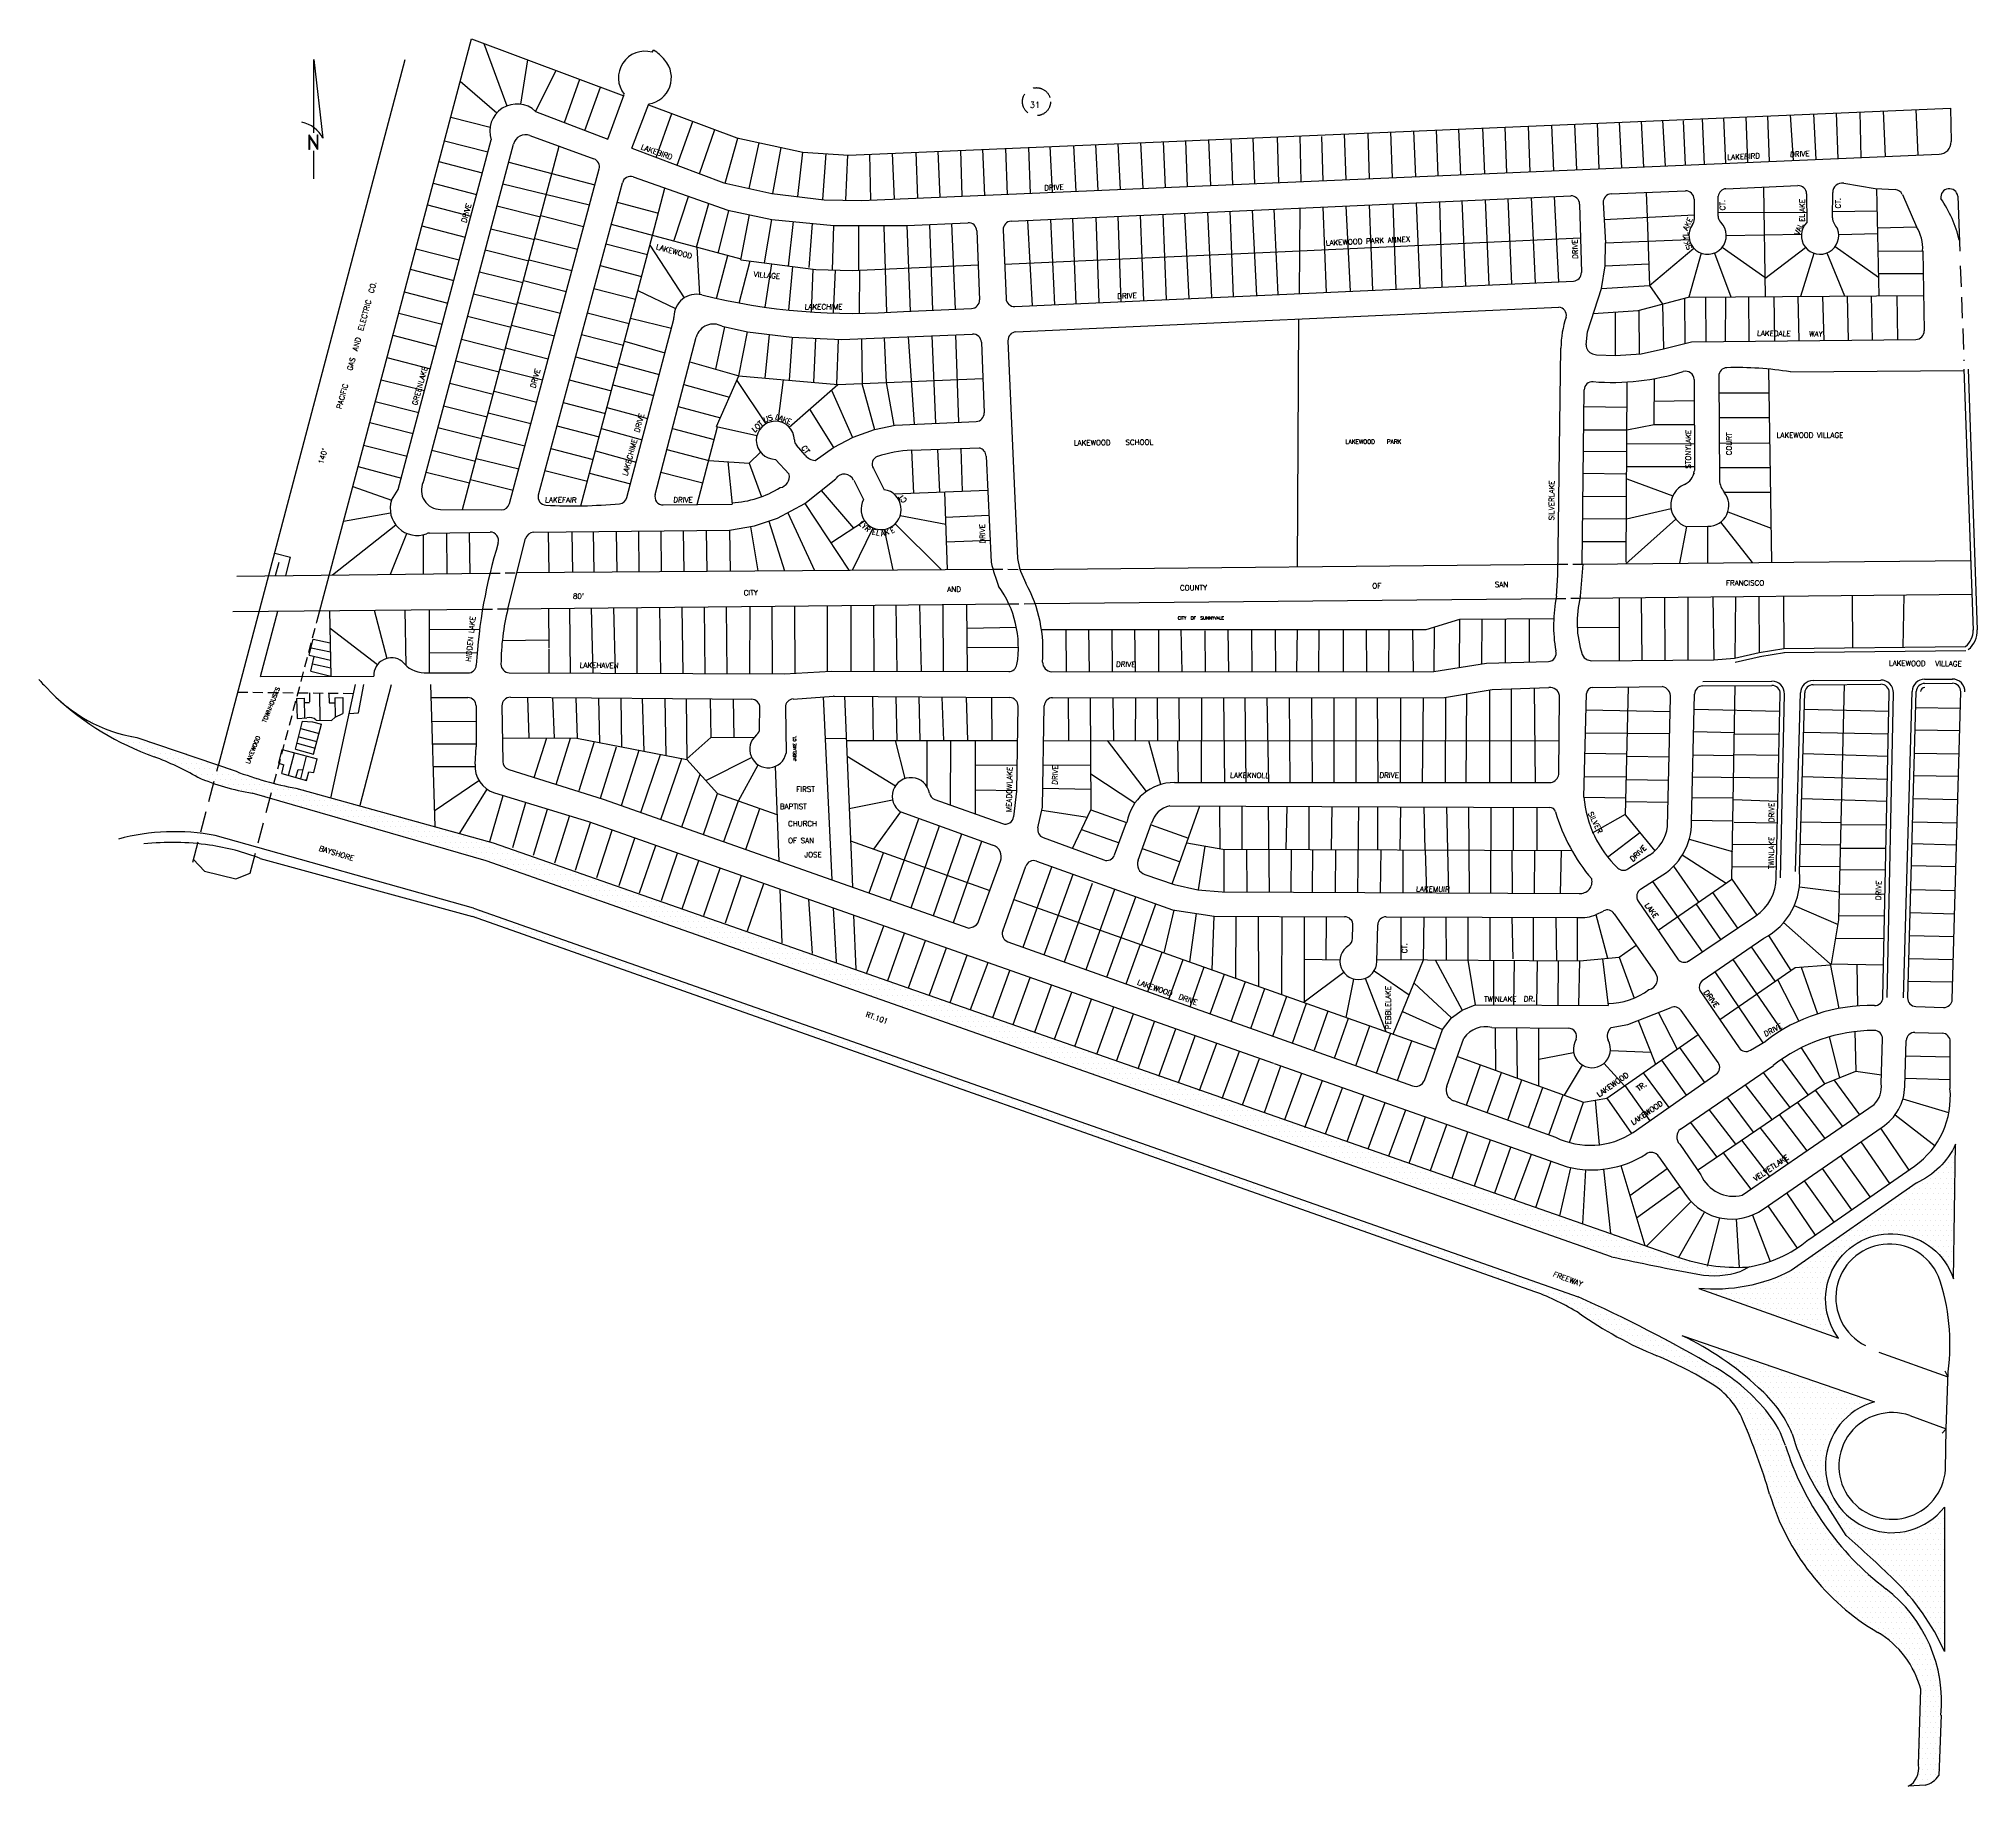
# Model space of a CAD drawing. Extents: x 2010 to 9864, y 25 to 4476.
# Drawn here: x 2010 to 6643, y 259 to 4436 of the extents above; entities that cross this region are included whole.
import ezdxf
from ezdxf.enums import TextEntityAlignment as Align

# ---------------------------------------------------------------- set-up
doc = ezdxf.new("R2010")
doc.units = 0
doc.header["$LTSCALE"] = 200
doc.linetypes.add('HIDDEN', pattern=[0.375, 0.25, -0.125])
doc.linetypes.add('HIDDEN2', pattern=[0.18, 0.12, -0.06])
doc.layers.get('0').update_dxf_attribs({"color": 5, "linetype": 'CONTINUOUS'})
for name, color, linetype in [('BMBLDG', 3, 'CONTINUOUS'), ('BMPRLINE', 2, 'CONTINUOUS'), ('BMPRTXT', 2, 'CONTINUOUS'), ('BMRDS', 3, 'CONTINUOUS'), ('BMRDSTXT', 3, 'CONTINUOUS'), ('BMSTR', 3, 'CONTINUOUS'), ('BMSTRTXT', 2, 'CONTINUOUS'), ('TB', 3, 'CONTINUOUS'), ('TBTXT', 3, 'CONTINUOUS')]:
    doc.layers.add(name, color=color, linetype=linetype)
doc.styles.add('8', font='ROMAND', dxfattribs={"oblique": 3, "height": 25})
doc.styles.add('9', font='ROMANS', dxfattribs={"width": 0.95})
doc.styles.add('ROMAND', font='ROMAND')
doc.styles.get("Standard").update_dxf_attribs({"font": 'romans'})

# ---------------------------------------------------------------- blocks, each defined once
blk = doc.blocks.new('*X5')
at = {"color": 0}
for p, q in [((6575, 1900), (6575, 1900)), ((6581.25, 1912.5), (6581.25, 1912.5)), ((6587.5, 1925), (6587.5, 1925)), ((6587.5, 1900), (6587.5, 1900)), ((6531.25, 1862.5), (6531.25, 1862.5)), ((6537.5, 1875), (6537.5, 1875)), ((6543.75, 1862.5), (6543.75, 1862.5)), ((6550, 1875), (6550, 1875)), ((6556.25, 1887.5), (6556.25, 1887.5)), ((6556.25, 1862.5), (6556.25, 1862.5)), ((6562.5, 1875), (6562.5, 1875)), ((6568.75, 1887.5), (6568.75, 1887.5)), ((6568.75, 1862.5), (6568.75, 1862.5)), ((6575, 1875), (6575, 1875)), ((6581.25, 1887.5), (6581.25, 1887.5)), ((6581.25, 1862.5), (6581.25, 1862.5)), ((6587.5, 1875), (6587.5, 1875)), ((6443.75, 1812.5), (6443.75, 1812.5)), ((6456.25, 1812.5), (6456.25, 1812.5)), ((6462.5, 1825), (6462.5, 1825)), ((6468.75, 1812.5), (6468.75, 1812.5)), ((6475, 1825), (6475, 1825)), ((6481.25, 1837.5), (6481.25, 1837.5)), ((6481.25, 1812.5), (6481.25, 1812.5)), ((6487.5, 1825), (6487.5, 1825)), ((6493.75, 1837.5), (6493.75, 1837.5)), ((6493.75, 1812.5), (6493.75, 1812.5)), ((6500, 1850), (6500, 1850)), ((6500, 1825), (6500, 1825)), ((6506.25, 1837.5), (6506.25, 1837.5)), ((6506.25, 1812.5), (6506.25, 1812.5)), ((6512.5, 1850), (6512.5, 1850)), ((6512.5, 1825), (6512.5, 1825)), ((6518.75, 1837.5), (6518.75, 1837.5)), ((6518.75, 1812.5), (6518.75, 1812.5)), ((6525, 1850), (6525, 1850)), ((6525, 1825), (6525, 1825)), ((6531.25, 1837.5), (6531.25, 1837.5)), ((6531.25, 1812.5), (6531.25, 1812.5)), ((6537.5, 1850), (6537.5, 1850)), ((6537.5, 1825), (6537.5, 1825)), ((6543.75, 1837.5), (6543.75, 1837.5)), ((6543.75, 1812.5), (6543.75, 1812.5)), ((6550, 1850), (6550, 1850)), ((6550, 1825), (6550, 1825)), ((6556.25, 1837.5), (6556.25, 1837.5)), ((6556.25, 1812.5), (6556.25, 1812.5)), ((6562.5, 1850), (6562.5, 1850)), ((6562.5, 1825), (6562.5, 1825)), ((6568.75, 1837.5), (6568.75, 1837.5)), ((6568.75, 1812.5), (6568.75, 1812.5)), ((6575, 1850), (6575, 1850)), ((6575, 1825), (6575, 1825)), ((6581.25, 1837.5), (6581.25, 1837.5)), ((6581.25, 1812.5), (6581.25, 1812.5)), ((6587.5, 1850), (6587.5, 1850)), ((6587.5, 1825), (6587.5, 1825)), ((6381.25, 1762.5), (6381.25, 1762.5)), ((6393.75, 1762.5), (6393.75, 1762.5)), ((6400, 1775), (6400, 1775)), ((6406.25, 1762.5), (6406.25, 1762.5)), ((6412.5, 1775), (6412.5, 1775)), ((6418.75, 1787.5), (6418.75, 1787.5)), ((6418.75, 1762.5), (6418.75, 1762.5)), ((6425, 1800), (6425, 1800)), ((6425, 1775), (6425, 1775)), ((6431.25, 1787.5), (6431.25, 1787.5)), ((6431.25, 1762.5), (6431.25, 1762.5)), ((6437.5, 1800), (6437.5, 1800)), ((6437.5, 1775), (6437.5, 1775)), ((6443.75, 1787.5), (6443.75, 1787.5)), ((6443.75, 1762.5), (6443.75, 1762.5)), ((6450, 1800), (6450, 1800)), ((6450, 1775), (6450, 1775)), ((6456.25, 1787.5), (6456.25, 1787.5)), ((6456.25, 1762.5), (6456.25, 1762.5)), ((6462.5, 1800), (6462.5, 1800)), ((6462.5, 1775), (6462.5, 1775)), ((6468.75, 1787.5), (6468.75, 1787.5)), ((6468.75, 1762.5), (6468.75, 1762.5)), ((6475, 1800), (6475, 1800)), ((6475, 1775), (6475, 1775)), ((6481.25, 1787.5), (6481.25, 1787.5)), ((6481.25, 1762.5), (6481.25, 1762.5)), ((6487.5, 1800), (6487.5, 1800)), ((6487.5, 1775), (6487.5, 1775)), ((6493.75, 1787.5), (6493.75, 1787.5)), ((6493.75, 1762.5), (6493.75, 1762.5)), ((6500, 1800), (6500, 1800)), ((6500, 1775), (6500, 1775)), ((6506.25, 1787.5), (6506.25, 1787.5)), ((6506.25, 1762.5), (6506.25, 1762.5)), ((6512.5, 1800), (6512.5, 1800)), ((6512.5, 1775), (6512.5, 1775)), ((6518.75, 1787.5), (6518.75, 1787.5)), ((6518.75, 1762.5), (6518.75, 1762.5)), ((6525, 1800), (6525, 1800)), ((6525, 1775), (6525, 1775)), ((6531.25, 1787.5), (6531.25, 1787.5)), ((6531.25, 1762.5), (6531.25, 1762.5)), ((6537.5, 1800), (6537.5, 1800)), ((6537.5, 1775), (6537.5, 1775)), ((6543.75, 1787.5), (6543.75, 1787.5)), ((6543.75, 1762.5), (6543.75, 1762.5)), ((6550, 1800), (6550, 1800)), ((6550, 1775), (6550, 1775)), ((6556.25, 1787.5), (6556.25, 1787.5)), ((6556.25, 1762.5), (6556.25, 1762.5)), ((6562.5, 1800), (6562.5, 1800)), ((6562.5, 1775), (6562.5, 1775)), ((6568.75, 1787.5), (6568.75, 1787.5)), ((6568.75, 1762.5), (6568.75, 1762.5)), ((6575, 1800), (6575, 1800)), ((6575, 1775), (6575, 1775)), ((6581.25, 1787.5), (6581.25, 1787.5)), ((6581.25, 1762.5), (6581.25, 1762.5)), ((6587.5, 1800), (6587.5, 1800)), ((6587.5, 1775), (6587.5, 1775)), ((6325, 1725), (6325, 1725)), ((6337.5, 1725), (6337.5, 1725)), ((6343.75, 1737.5), (6343.75, 1737.5)), ((6350, 1725), (6350, 1725)), ((6356.25, 1737.5), (6356.25, 1737.5)), ((6362.5, 1750), (6362.5, 1750)), ((6362.5, 1725), (6362.5, 1725)), ((6368.75, 1737.5), (6368.75, 1737.5)), ((6375, 1750), (6375, 1750)), ((6375, 1725), (6375, 1725)), ((6381.25, 1737.5), (6381.25, 1737.5)), ((6387.5, 1750), (6387.5, 1750)), ((6387.5, 1725), (6387.5, 1725)), ((6393.75, 1737.5), (6393.75, 1737.5)), ((6400, 1750), (6400, 1750)), ((6406.25, 1737.5), (6406.25, 1737.5)), ((6412.5, 1750), (6412.5, 1750)), ((6418.75, 1737.5), (6418.75, 1737.5)), ((6425, 1750), (6425, 1750)), ((6431.25, 1737.5), (6431.25, 1737.5)), ((6437.5, 1750), (6437.5, 1750)), ((6443.75, 1737.5), (6443.75, 1737.5)), ((6450, 1750), (6450, 1750)), ((6456.25, 1737.5), (6456.25, 1737.5)), ((6462.5, 1750), (6462.5, 1750)), ((6468.75, 1737.5), (6468.75, 1737.5)), ((6475, 1750), (6475, 1750)), ((6481.25, 1737.5), (6481.25, 1737.5)), ((6487.5, 1750), (6487.5, 1750)), ((6487.5, 1725), (6487.5, 1725)), ((6493.75, 1737.5), (6493.75, 1737.5)), ((6500, 1750), (6500, 1750)), ((6500, 1725), (6500, 1725)), ((6506.25, 1737.5), (6506.25, 1737.5)), ((6512.5, 1750), (6512.5, 1750)), ((6512.5, 1725), (6512.5, 1725)), ((6518.75, 1737.5), (6518.75, 1737.5)), ((6525, 1750), (6525, 1750)), ((6525, 1725), (6525, 1725)), ((6531.25, 1737.5), (6531.25, 1737.5)), ((6537.5, 1750), (6537.5, 1750)), ((6537.5, 1725), (6537.5, 1725)), ((6543.75, 1737.5), (6543.75, 1737.5)), ((6550, 1750), (6550, 1750)), ((6550, 1725), (6550, 1725)), ((6556.25, 1737.5), (6556.25, 1737.5)), ((6562.5, 1750), (6562.5, 1750)), ((6562.5, 1725), (6562.5, 1725)), ((6568.75, 1737.5), (6568.75, 1737.5)), ((6575, 1750), (6575, 1750)), ((6575, 1725), (6575, 1725)), ((6581.25, 1737.5), (6581.25, 1737.5)), ((6587.5, 1750), (6587.5, 1750)), ((6587.5, 1725), (6587.5, 1725)), ((6250, 1675), (6250, 1675)), ((6262.5, 1675), (6262.5, 1675)), ((6268.75, 1687.5), (6268.75, 1687.5)), ((6275, 1675), (6275, 1675)), ((6281.25, 1687.5), (6281.25, 1687.5)), ((6287.5, 1700), (6287.5, 1700)), ((6287.5, 1675), (6287.5, 1675)), ((6293.75, 1687.5), (6293.75, 1687.5)), ((6300, 1700), (6300, 1700)), ((6300, 1675), (6300, 1675)), ((6306.25, 1712.5), (6306.25, 1712.5)), ((6306.25, 1687.5), (6306.25, 1687.5)), ((6312.5, 1700), (6312.5, 1700)), ((6312.5, 1675), (6312.5, 1675)), ((6318.75, 1712.5), (6318.75, 1712.5)), ((6318.75, 1687.5), (6318.75, 1687.5)), ((6325, 1700), (6325, 1700)), ((6331.25, 1712.5), (6331.25, 1712.5)), ((6337.5, 1700), (6337.5, 1700)), ((6343.75, 1712.5), (6343.75, 1712.5)), ((6356.25, 1712.5), (6356.25, 1712.5)), ((6518.75, 1712.5), (6518.75, 1712.5)), ((6531.25, 1712.5), (6531.25, 1712.5)), ((6537.5, 1700), (6537.5, 1700)), ((6543.75, 1712.5), (6543.75, 1712.5)), ((6550, 1700), (6550, 1700)), ((6556.25, 1712.5), (6556.25, 1712.5)), ((6556.25, 1687.5), (6556.25, 1687.5)), ((6562.5, 1700), (6562.5, 1700)), ((6562.5, 1675), (6562.5, 1675)), ((6568.75, 1712.5), (6568.75, 1712.5)), ((6568.75, 1687.5), (6568.75, 1687.5)), ((6575, 1700), (6575, 1700)), ((6575, 1675), (6575, 1675)), ((6581.25, 1712.5), (6581.25, 1712.5)), ((6581.25, 1687.5), (6581.25, 1687.5)), ((6162.5, 1625), (6162.5, 1625)), ((6175, 1625), (6175, 1625)), ((6187.5, 1625), (6187.5, 1625)), ((6193.75, 1637.5), (6193.75, 1637.5)), ((6200, 1625), (6200, 1625)), ((6206.25, 1637.5), (6206.25, 1637.5)), ((6212.5, 1650), (6212.5, 1650)), ((6212.5, 1625), (6212.5, 1625)), ((6218.75, 1637.5), (6218.75, 1637.5)), ((6225, 1650), (6225, 1650)), ((6225, 1625), (6225, 1625)), ((6231.25, 1662.5), (6231.25, 1662.5)), ((6231.25, 1637.5), (6231.25, 1637.5)), ((6237.5, 1650), (6237.5, 1650)), ((6237.5, 1625), (6237.5, 1625)), ((6243.75, 1662.5), (6243.75, 1662.5)), ((6243.75, 1637.5), (6243.75, 1637.5)), ((6250, 1650), (6250, 1650)), ((6250, 1625), (6250, 1625)), ((6256.25, 1662.5), (6256.25, 1662.5)), ((6256.25, 1637.5), (6256.25, 1637.5)), ((6262.5, 1650), (6262.5, 1650)), ((6262.5, 1625), (6262.5, 1625)), ((6268.75, 1662.5), (6268.75, 1662.5)), ((6268.75, 1637.5), (6268.75, 1637.5)), ((6275, 1650), (6275, 1650)), ((6275, 1625), (6275, 1625)), ((6281.25, 1662.5), (6281.25, 1662.5)), ((6281.25, 1637.5), (6281.25, 1637.5)), ((6287.5, 1650), (6287.5, 1650)), ((6287.5, 1625), (6287.5, 1625)), ((6293.75, 1662.5), (6293.75, 1662.5)), ((6293.75, 1637.5), (6293.75, 1637.5)), ((6300, 1650), (6300, 1650)), ((6306.25, 1662.5), (6306.25, 1662.5)), ((6568.75, 1662.5), (6568.75, 1662.5)), ((6575, 1650), (6575, 1650)), ((6581.25, 1662.5), (6581.25, 1662.5)), ((6581.25, 1637.5), (6581.25, 1637.5)), ((6018.75, 1587.5), (6018.75, 1587.5)), ((6031.25, 1587.5), (6031.25, 1587.5)), ((6043.75, 1587.5), (6043.75, 1587.5)), ((6056.25, 1587.5), (6056.25, 1587.5)), ((6068.75, 1587.5), (6068.75, 1587.5)), ((6075, 1600), (6075, 1600)), ((6081.25, 1587.5), (6081.25, 1587.5)), ((6087.5, 1600), (6087.5, 1600)), ((6093.75, 1587.5), (6093.75, 1587.5)), ((6100, 1600), (6100, 1600)), ((6106.25, 1587.5), (6106.25, 1587.5)), ((6112.5, 1600), (6112.5, 1600)), ((6118.75, 1587.5), (6118.75, 1587.5)), ((6125, 1600), (6125, 1600)), ((6131.25, 1612.5), (6131.25, 1612.5)), ((6131.25, 1587.5), (6131.25, 1587.5)), ((6137.5, 1600), (6137.5, 1600)), ((6143.75, 1612.5), (6143.75, 1612.5)), ((6143.75, 1587.5), (6143.75, 1587.5)), ((6150, 1600), (6150, 1600)), ((6156.25, 1612.5), (6156.25, 1612.5)), ((6156.25, 1587.5), (6156.25, 1587.5)), ((6162.5, 1600), (6162.5, 1600)), ((6168.75, 1612.5), (6168.75, 1612.5)), ((6168.75, 1587.5), (6168.75, 1587.5)), ((6175, 1600), (6175, 1600)), ((6181.25, 1612.5), (6181.25, 1612.5)), ((6181.25, 1587.5), (6181.25, 1587.5)), ((6187.5, 1600), (6187.5, 1600)), ((6193.75, 1612.5), (6193.75, 1612.5)), ((6193.75, 1587.5), (6193.75, 1587.5)), ((6200, 1600), (6200, 1600)), ((6206.25, 1612.5), (6206.25, 1612.5)), ((6206.25, 1587.5), (6206.25, 1587.5)), ((6212.5, 1600), (6212.5, 1600)), ((6218.75, 1612.5), (6218.75, 1612.5)), ((6218.75, 1587.5), (6218.75, 1587.5)), ((6225, 1600), (6225, 1600)), ((6231.25, 1612.5), (6231.25, 1612.5)), ((6231.25, 1587.5), (6231.25, 1587.5)), ((6237.5, 1600), (6237.5, 1600)), ((6243.75, 1612.5), (6243.75, 1612.5)), ((6243.75, 1587.5), (6243.75, 1587.5)), ((6250, 1600), (6250, 1600)), ((6256.25, 1612.5), (6256.25, 1612.5)), ((6256.25, 1587.5), (6256.25, 1587.5)), ((6262.5, 1600), (6262.5, 1600)), ((6268.75, 1612.5), (6268.75, 1612.5)), ((6268.75, 1587.5), (6268.75, 1587.5)), ((6275, 1600), (6275, 1600)), ((6281.25, 1612.5), (6281.25, 1612.5)), ((6281.25, 1587.5), (6281.25, 1587.5)), ((6050, 1575), (6050, 1575)), ((6062.5, 1575), (6062.5, 1575)), ((6075, 1575), (6075, 1575)), ((6081.25, 1562.5), (6081.25, 1562.5)), ((6087.5, 1575), (6087.5, 1575)), ((6093.75, 1562.5), (6093.75, 1562.5)), ((6100, 1575), (6100, 1575)), ((6106.25, 1562.5), (6106.25, 1562.5)), ((6112.5, 1575), (6112.5, 1575)), ((6118.75, 1562.5), (6118.75, 1562.5)), ((6125, 1575), (6125, 1575)), ((6125, 1550), (6125, 1550)), ((6131.25, 1562.5), (6131.25, 1562.5)), ((6137.5, 1575), (6137.5, 1575)), ((6137.5, 1550), (6137.5, 1550)), ((6143.75, 1562.5), (6143.75, 1562.5)), ((6150, 1575), (6150, 1575)), ((6150, 1550), (6150, 1550)), ((6156.25, 1562.5), (6156.25, 1562.5)), ((6156.25, 1537.5), (6156.25, 1537.5)), ((6162.5, 1575), (6162.5, 1575)), ((6162.5, 1550), (6162.5, 1550)), ((6168.75, 1562.5), (6168.75, 1562.5)), ((6168.75, 1537.5), (6168.75, 1537.5)), ((6175, 1575), (6175, 1575)), ((6175, 1550), (6175, 1550)), ((6181.25, 1562.5), (6181.25, 1562.5)), ((6181.25, 1537.5), (6181.25, 1537.5)), ((6187.5, 1575), (6187.5, 1575)), ((6187.5, 1550), (6187.5, 1550)), ((6193.75, 1562.5), (6193.75, 1562.5)), ((6193.75, 1537.5), (6193.75, 1537.5)), ((6200, 1575), (6200, 1575)), ((6200, 1550), (6200, 1550)), ((6206.25, 1562.5), (6206.25, 1562.5)), ((6206.25, 1537.5), (6206.25, 1537.5)), ((6212.5, 1575), (6212.5, 1575)), ((6212.5, 1550), (6212.5, 1550)), ((6218.75, 1562.5), (6218.75, 1562.5)), ((6218.75, 1537.5), (6218.75, 1537.5)), ((6225, 1575), (6225, 1575)), ((6225, 1550), (6225, 1550)), ((6231.25, 1562.5), (6231.25, 1562.5)), ((6231.25, 1537.5), (6231.25, 1537.5)), ((6237.5, 1575), (6237.5, 1575)), ((6237.5, 1550), (6237.5, 1550)), ((6243.75, 1562.5), (6243.75, 1562.5)), ((6243.75, 1537.5), (6243.75, 1537.5)), ((6250, 1575), (6250, 1575)), ((6250, 1550), (6250, 1550)), ((6256.25, 1562.5), (6256.25, 1562.5)), ((6256.25, 1537.5), (6256.25, 1537.5)), ((6262.5, 1575), (6262.5, 1575)), ((6262.5, 1550), (6262.5, 1550)), ((6268.75, 1562.5), (6268.75, 1562.5)), ((6268.75, 1537.5), (6268.75, 1537.5)), ((6275, 1575), (6275, 1575)), ((6275, 1550), (6275, 1550)), ((6281.25, 1537.5), (6281.25, 1537.5)), ((6187.5, 1525), (6187.5, 1525)), ((6200, 1525), (6200, 1525)), ((6212.5, 1525), (6212.5, 1525)), ((6225, 1525), (6225, 1525)), ((6231.25, 1512.5), (6231.25, 1512.5)), ((6237.5, 1525), (6237.5, 1525)), ((6243.75, 1512.5), (6243.75, 1512.5)), ((6250, 1525), (6250, 1525)), ((6256.25, 1512.5), (6256.25, 1512.5)), ((6262.5, 1525), (6262.5, 1525)), ((6262.5, 1500), (6262.5, 1500)), ((6268.75, 1512.5), (6268.75, 1512.5)), ((6275, 1525), (6275, 1525)), ((6275, 1500), (6275, 1500)), ((6281.25, 1512.5), (6281.25, 1512.5)), ((6287.5, 1525), (6287.5, 1525)), ((6287.5, 1500), (6287.5, 1500)), ((6293.75, 1487.5), (6293.75, 1487.5)), ((6306.25, 1487.5), (6306.25, 1487.5))]:
    blk.add_line(p, q, dxfattribs=at)
blk = doc.blocks.new('*X4')
at = {"color": 0}
for p, q in [((5606.25, 1587.5), (5606.25, 1587.5)), ((5618.75, 1587.5), (5618.75, 1587.5)), ((5631.25, 1587.5), (5631.25, 1587.5)), ((5643.75, 1587.5), (5643.75, 1587.5)), ((5656.25, 1587.5), (5656.25, 1587.5)), ((5637.5, 1575), (5637.5, 1575)), ((5650, 1575), (5650, 1575)), ((5656.25, 1562.5), (5656.25, 1562.5)), ((5662.5, 1575), (5662.5, 1575)), ((5668.75, 1562.5), (5668.75, 1562.5)), ((5675, 1575), (5675, 1575)), ((5681.25, 1562.5), (5681.25, 1562.5)), ((5687.5, 1575), (5687.5, 1575)), ((5687.5, 1550), (5687.5, 1550)), ((5693.75, 1562.5), (5693.75, 1562.5)), ((5700, 1550), (5700, 1550)), ((5706.25, 1562.5), (5706.25, 1562.5)), ((5706.25, 1537.5), (5706.25, 1537.5)), ((5712.5, 1550), (5712.5, 1550)), ((5718.75, 1562.5), (5718.75, 1562.5)), ((5718.75, 1537.5), (5718.75, 1537.5)), ((5725, 1550), (5725, 1550)), ((5731.25, 1537.5), (5731.25, 1537.5)), ((5737.5, 1550), (5737.5, 1550)), ((5743.75, 1537.5), (5743.75, 1537.5)), ((5750, 1550), (5750, 1550)), ((5756.25, 1537.5), (5756.25, 1537.5)), ((5768.75, 1537.5), (5768.75, 1537.5)), ((5725, 1525), (5725, 1525)), ((5737.5, 1525), (5737.5, 1525)), ((5743.75, 1512.5), (5743.75, 1512.5)), ((5750, 1525), (5750, 1525)), ((5756.25, 1512.5), (5756.25, 1512.5)), ((5762.5, 1525), (5762.5, 1525)), ((5762.5, 1500), (5762.5, 1500)), ((5768.75, 1512.5), (5768.75, 1512.5)), ((5775, 1525), (5775, 1525)), ((5775, 1500), (5775, 1500)), ((5781.25, 1512.5), (5781.25, 1512.5)), ((5781.25, 1487.5), (5781.25, 1487.5)), ((5787.5, 1525), (5787.5, 1525)), ((5787.5, 1500), (5787.5, 1500)), ((5793.75, 1512.5), (5793.75, 1512.5)), ((5793.75, 1487.5), (5793.75, 1487.5)), ((5800, 1525), (5800, 1525)), ((5800, 1500), (5800, 1500)), ((5806.25, 1512.5), (5806.25, 1512.5)), ((5806.25, 1487.5), (5806.25, 1487.5)), ((5812.5, 1500), (5812.5, 1500)), ((5818.75, 1512.5), (5818.75, 1512.5)), ((5818.75, 1487.5), (5818.75, 1487.5)), ((5825, 1500), (5825, 1500)), ((5831.25, 1487.5), (5831.25, 1487.5)), ((5837.5, 1500), (5837.5, 1500)), ((5843.75, 1487.5), (5843.75, 1487.5)), ((5850, 1500), (5850, 1500)), ((5856.25, 1487.5), (5856.25, 1487.5)), ((5868.75, 1487.5), (5868.75, 1487.5)), ((5800, 1475), (5800, 1475)), ((5812.5, 1475), (5812.5, 1475)), ((5825, 1475), (5825, 1475)), ((5831.25, 1462.5), (5831.25, 1462.5)), ((5837.5, 1475), (5837.5, 1475)), ((5843.75, 1462.5), (5843.75, 1462.5)), ((5850, 1475), (5850, 1475)), ((5850, 1450), (5850, 1450)), ((5856.25, 1462.5), (5856.25, 1462.5)), ((5862.5, 1475), (5862.5, 1475)), ((5862.5, 1450), (5862.5, 1450)), ((5868.75, 1462.5), (5868.75, 1462.5)), ((5875, 1475), (5875, 1475)), ((5875, 1450), (5875, 1450)), ((5881.25, 1462.5), (5881.25, 1462.5)), ((5881.25, 1437.5), (5881.25, 1437.5)), ((5887.5, 1475), (5887.5, 1475)), ((5887.5, 1450), (5887.5, 1450)), ((5893.75, 1462.5), (5893.75, 1462.5)), ((5893.75, 1437.5), (5893.75, 1437.5)), ((5900, 1475), (5900, 1475)), ((5900, 1450), (5900, 1450)), ((5906.25, 1462.5), (5906.25, 1462.5)), ((5906.25, 1437.5), (5906.25, 1437.5)), ((5912.5, 1450), (5912.5, 1450)), ((5918.75, 1462.5), (5918.75, 1462.5)), ((5918.75, 1437.5), (5918.75, 1437.5)), ((5925, 1450), (5925, 1450)), ((5931.25, 1437.5), (5931.25, 1437.5)), ((5937.5, 1450), (5937.5, 1450)), ((5943.75, 1437.5), (5943.75, 1437.5)), ((5956.25, 1437.5), (5956.25, 1437.5)), ((5968.75, 1437.5), (5968.75, 1437.5)), ((5912.5, 1425), (5912.5, 1425)), ((5925, 1425), (5925, 1425)), ((5937.5, 1425), (5937.5, 1425)), ((5943.75, 1412.5), (5943.75, 1412.5)), ((5950, 1425), (5950, 1425)), ((5956.25, 1412.5), (5956.25, 1412.5)), ((5962.5, 1425), (5962.5, 1425)), ((5962.5, 1400), (5962.5, 1400)), ((5968.75, 1412.5), (5968.75, 1412.5)), ((5975, 1425), (5975, 1425)), ((5975, 1400), (5975, 1400)), ((5981.25, 1412.5), (5981.25, 1412.5)), ((5987.5, 1425), (5987.5, 1425)), ((5987.5, 1400), (5987.5, 1400)), ((5993.75, 1412.5), (5993.75, 1412.5)), ((6000, 1400), (6000, 1400)), ((6006.25, 1412.5), (6006.25, 1412.5)), ((6012.5, 1400), (6012.5, 1400)), ((6025, 1400), (6025, 1400)), ((5981.25, 1387.5), (5981.25, 1387.5)), ((5993.75, 1387.5), (5993.75, 1387.5)), ((6006.25, 1387.5), (6006.25, 1387.5)), ((6012.5, 1375), (6012.5, 1375)), ((6018.75, 1387.5), (6018.75, 1387.5)), ((6025, 1375), (6025, 1375)), ((6031.25, 1387.5), (6031.25, 1387.5)), ((6031.25, 1362.5), (6031.25, 1362.5)), ((6037.5, 1375), (6037.5, 1375)), ((6037.5, 1350), (6037.5, 1350)), ((6043.75, 1387.5), (6043.75, 1387.5)), ((6043.75, 1362.5), (6043.75, 1362.5)), ((6050, 1375), (6050, 1375)), ((6050, 1350), (6050, 1350)), ((6056.25, 1362.5), (6056.25, 1362.5)), ((6062.5, 1375), (6062.5, 1375)), ((6062.5, 1350), (6062.5, 1350)), ((6068.75, 1362.5), (6068.75, 1362.5)), ((6075, 1350), (6075, 1350)), ((6081.25, 1362.5), (6081.25, 1362.5)), ((6087.5, 1350), (6087.5, 1350)), ((6056.25, 1337.5), (6056.25, 1337.5)), ((6062.5, 1325), (6062.5, 1325)), ((6068.75, 1337.5), (6068.75, 1337.5)), ((6068.75, 1312.5), (6068.75, 1312.5)), ((6075, 1325), (6075, 1325)), ((6081.25, 1337.5), (6081.25, 1337.5)), ((6081.25, 1312.5), (6081.25, 1312.5)), ((6087.5, 1325), (6087.5, 1325)), ((6087.5, 1300), (6087.5, 1300)), ((6093.75, 1337.5), (6093.75, 1337.5)), ((6093.75, 1312.5), (6093.75, 1312.5)), ((6100, 1325), (6100, 1325)), ((6100, 1300), (6100, 1300)), ((6106.25, 1337.5), (6106.25, 1337.5)), ((6106.25, 1312.5), (6106.25, 1312.5)), ((6112.5, 1325), (6112.5, 1325)), ((6112.5, 1300), (6112.5, 1300)), ((6118.75, 1312.5), (6118.75, 1312.5)), ((6125, 1300), (6125, 1300)), ((6131.25, 1312.5), (6131.25, 1312.5)), ((6137.5, 1300), (6137.5, 1300)), ((6087.5, 1275), (6087.5, 1275)), ((6093.75, 1287.5), (6093.75, 1287.5)), ((6093.75, 1262.5), (6093.75, 1262.5)), ((6100, 1275), (6100, 1275)), ((6106.25, 1287.5), (6106.25, 1287.5)), ((6106.25, 1262.5), (6106.25, 1262.5)), ((6112.5, 1275), (6112.5, 1275)), ((6118.75, 1287.5), (6118.75, 1287.5)), ((6118.75, 1262.5), (6118.75, 1262.5)), ((6125, 1275), (6125, 1275)), ((6131.25, 1287.5), (6131.25, 1287.5)), ((6131.25, 1262.5), (6131.25, 1262.5)), ((6137.5, 1275), (6137.5, 1275)), ((6143.75, 1287.5), (6143.75, 1287.5)), ((6143.75, 1262.5), (6143.75, 1262.5)), ((6150, 1275), (6150, 1275)), ((6156.25, 1262.5), (6156.25, 1262.5)), ((6100, 1250), (6100, 1250)), ((6106.25, 1237.5), (6106.25, 1237.5)), ((6112.5, 1250), (6112.5, 1250)), ((6112.5, 1225), (6112.5, 1225)), ((6118.75, 1237.5), (6118.75, 1237.5)), ((6118.75, 1212.5), (6118.75, 1212.5)), ((6125, 1250), (6125, 1250)), ((6125, 1225), (6125, 1225)), ((6131.25, 1237.5), (6131.25, 1237.5)), ((6131.25, 1212.5), (6131.25, 1212.5)), ((6137.5, 1250), (6137.5, 1250)), ((6137.5, 1225), (6137.5, 1225)), ((6143.75, 1237.5), (6143.75, 1237.5)), ((6143.75, 1212.5), (6143.75, 1212.5)), ((6150, 1250), (6150, 1250)), ((6150, 1225), (6150, 1225)), ((6156.25, 1237.5), (6156.25, 1237.5)), ((6156.25, 1212.5), (6156.25, 1212.5)), ((6162.5, 1250), (6162.5, 1250)), ((6162.5, 1225), (6162.5, 1225)), ((6168.75, 1237.5), (6168.75, 1237.5)), ((6168.75, 1212.5), (6168.75, 1212.5)), ((6175, 1225), (6175, 1225)), ((6181.25, 1212.5), (6181.25, 1212.5)), ((6125, 1200), (6125, 1200)), ((6131.25, 1187.5), (6131.25, 1187.5)), ((6131.25, 1162.5), (6131.25, 1162.5)), ((6137.5, 1200), (6137.5, 1200)), ((6137.5, 1175), (6137.5, 1175)), ((6143.75, 1187.5), (6143.75, 1187.5)), ((6143.75, 1162.5), (6143.75, 1162.5)), ((6150, 1200), (6150, 1200)), ((6150, 1175), (6150, 1175)), ((6156.25, 1187.5), (6156.25, 1187.5)), ((6156.25, 1162.5), (6156.25, 1162.5)), ((6162.5, 1200), (6162.5, 1200)), ((6162.5, 1175), (6162.5, 1175)), ((6168.75, 1187.5), (6168.75, 1187.5)), ((6168.75, 1162.5), (6168.75, 1162.5)), ((6175, 1200), (6175, 1200)), ((6175, 1175), (6175, 1175)), ((6181.25, 1187.5), (6181.25, 1187.5)), ((6181.25, 1162.5), (6181.25, 1162.5)), ((6187.5, 1200), (6187.5, 1200)), ((6187.5, 1175), (6187.5, 1175)), ((6193.75, 1187.5), (6193.75, 1187.5)), ((6193.75, 1162.5), (6193.75, 1162.5)), ((6200, 1175), (6200, 1175)), ((6206.25, 1162.5), (6206.25, 1162.5)), ((6137.5, 1150), (6137.5, 1150)), ((6143.75, 1137.5), (6143.75, 1137.5)), ((6150, 1150), (6150, 1150)), ((6150, 1125), (6150, 1125)), ((6156.25, 1137.5), (6156.25, 1137.5)), ((6156.25, 1112.5), (6156.25, 1112.5)), ((6162.5, 1150), (6162.5, 1150)), ((6162.5, 1125), (6162.5, 1125)), ((6168.75, 1137.5), (6168.75, 1137.5)), ((6168.75, 1112.5), (6168.75, 1112.5)), ((6175, 1150), (6175, 1150)), ((6175, 1125), (6175, 1125)), ((6181.25, 1137.5), (6181.25, 1137.5)), ((6181.25, 1112.5), (6181.25, 1112.5)), ((6187.5, 1150), (6187.5, 1150)), ((6187.5, 1125), (6187.5, 1125)), ((6193.75, 1137.5), (6193.75, 1137.5)), ((6193.75, 1112.5), (6193.75, 1112.5)), ((6200, 1150), (6200, 1150)), ((6200, 1125), (6200, 1125)), ((6206.25, 1137.5), (6206.25, 1137.5)), ((6206.25, 1112.5), (6206.25, 1112.5)), ((6212.5, 1150), (6212.5, 1150)), ((6212.5, 1125), (6212.5, 1125)), ((6218.75, 1112.5), (6218.75, 1112.5)), ((6150, 1100), (6150, 1100)), ((6156.25, 1087.5), (6156.25, 1087.5)), ((6162.5, 1100), (6162.5, 1100)), ((6162.5, 1075), (6162.5, 1075)), ((6168.75, 1087.5), (6168.75, 1087.5)), ((6175, 1100), (6175, 1100)), ((6175, 1075), (6175, 1075)), ((6181.25, 1087.5), (6181.25, 1087.5)), ((6187.5, 1100), (6187.5, 1100)), ((6187.5, 1075), (6187.5, 1075)), ((6193.75, 1087.5), (6193.75, 1087.5)), ((6200, 1100), (6200, 1100)), ((6200, 1075), (6200, 1075)), ((6206.25, 1087.5), (6206.25, 1087.5)), ((6212.5, 1100), (6212.5, 1100)), ((6212.5, 1075), (6212.5, 1075)), ((6218.75, 1087.5), (6218.75, 1087.5)), ((6225, 1100), (6225, 1100)), ((6225, 1075), (6225, 1075)), ((6231.25, 1087.5), (6231.25, 1087.5)), ((6237.5, 1075), (6237.5, 1075)), ((6243.75, 1087.5), (6243.75, 1087.5)), ((6250, 1075), (6250, 1075)), ((6168.75, 1062.5), (6168.75, 1062.5)), ((6175, 1050), (6175, 1050)), ((6181.25, 1062.5), (6181.25, 1062.5)), ((6181.25, 1037.5), (6181.25, 1037.5)), ((6187.5, 1050), (6187.5, 1050)), ((6187.5, 1025), (6187.5, 1025)), ((6193.75, 1062.5), (6193.75, 1062.5)), ((6193.75, 1037.5), (6193.75, 1037.5)), ((6200, 1050), (6200, 1050)), ((6200, 1025), (6200, 1025)), ((6206.25, 1062.5), (6206.25, 1062.5)), ((6206.25, 1037.5), (6206.25, 1037.5)), ((6212.5, 1050), (6212.5, 1050)), ((6212.5, 1025), (6212.5, 1025)), ((6218.75, 1062.5), (6218.75, 1062.5)), ((6218.75, 1037.5), (6218.75, 1037.5)), ((6225, 1050), (6225, 1050)), ((6225, 1025), (6225, 1025)), ((6231.25, 1062.5), (6231.25, 1062.5)), ((6231.25, 1037.5), (6231.25, 1037.5)), ((6237.5, 1050), (6237.5, 1050)), ((6237.5, 1025), (6237.5, 1025)), ((6243.75, 1062.5), (6243.75, 1062.5)), ((6243.75, 1037.5), (6243.75, 1037.5)), ((6250, 1050), (6250, 1050)), ((6250, 1025), (6250, 1025)), ((6256.25, 1062.5), (6256.25, 1062.5)), ((6256.25, 1037.5), (6256.25, 1037.5)), ((6262.5, 1050), (6262.5, 1050)), ((6262.5, 1025), (6262.5, 1025)), ((6268.75, 1037.5), (6268.75, 1037.5)), ((6275, 1025), (6275, 1025)), ((6193.75, 1012.5), (6193.75, 1012.5)), ((6200, 1000), (6200, 1000)), ((6206.25, 1012.5), (6206.25, 1012.5)), ((6206.25, 987.5), (6206.25, 987.5)), ((6212.5, 1000), (6212.5, 1000)), ((6212.5, 975), (6212.5, 975)), ((6218.75, 1012.5), (6218.75, 1012.5)), ((6218.75, 987.5), (6218.75, 987.5)), ((6225, 1000), (6225, 1000)), ((6225, 975), (6225, 975)), ((6231.25, 1012.5), (6231.25, 1012.5)), ((6231.25, 987.5), (6231.25, 987.5)), ((6237.5, 1000), (6237.5, 1000)), ((6237.5, 975), (6237.5, 975)), ((6243.75, 1012.5), (6243.75, 1012.5)), ((6243.75, 987.5), (6243.75, 987.5)), ((6250, 1000), (6250, 1000)), ((6250, 975), (6250, 975)), ((6256.25, 1012.5), (6256.25, 1012.5)), ((6256.25, 987.5), (6256.25, 987.5)), ((6262.5, 1000), (6262.5, 1000)), ((6262.5, 975), (6262.5, 975)), ((6268.75, 1012.5), (6268.75, 1012.5)), ((6268.75, 987.5), (6268.75, 987.5)), ((6275, 1000), (6275, 1000)), ((6275, 975), (6275, 975)), ((6281.25, 1012.5), (6281.25, 1012.5)), ((6281.25, 987.5), (6281.25, 987.5)), ((6287.5, 1000), (6287.5, 1000)), ((6287.5, 975), (6287.5, 975)), ((6293.75, 1012.5), (6293.75, 1012.5)), ((6293.75, 987.5), (6293.75, 987.5)), ((6300, 1000), (6300, 1000)), ((6300, 975), (6300, 975)), ((6306.25, 987.5), (6306.25, 987.5)), ((6312.5, 975), (6312.5, 975)), ((6218.75, 962.5), (6218.75, 962.5)), ((6225, 950), (6225, 950)), ((6231.25, 962.5), (6231.25, 962.5)), ((6231.25, 937.5), (6231.25, 937.5)), ((6237.5, 950), (6237.5, 950)), ((6243.75, 962.5), (6243.75, 962.5)), ((6243.75, 937.5), (6243.75, 937.5)), ((6250, 950), (6250, 950)), ((6256.25, 962.5), (6256.25, 962.5)), ((6256.25, 937.5), (6256.25, 937.5)), ((6262.5, 950), (6262.5, 950)), ((6268.75, 962.5), (6268.75, 962.5)), ((6268.75, 937.5), (6268.75, 937.5)), ((6275, 950), (6275, 950)), ((6281.25, 962.5), (6281.25, 962.5)), ((6281.25, 937.5), (6281.25, 937.5)), ((6287.5, 950), (6287.5, 950)), ((6293.75, 962.5), (6293.75, 962.5)), ((6293.75, 937.5), (6293.75, 937.5)), ((6300, 950), (6300, 950)), ((6306.25, 962.5), (6306.25, 962.5)), ((6306.25, 937.5), (6306.25, 937.5)), ((6312.5, 950), (6312.5, 950)), ((6318.75, 962.5), (6318.75, 962.5)), ((6318.75, 937.5), (6318.75, 937.5)), ((6325, 950), (6325, 950)), ((6331.25, 962.5), (6331.25, 962.5)), ((6331.25, 937.5), (6331.25, 937.5)), ((6337.5, 950), (6337.5, 950)), ((6343.75, 937.5), (6343.75, 937.5)), ((6356.25, 937.5), (6356.25, 937.5)), ((6250, 925), (6250, 925)), ((6256.25, 912.5), (6256.25, 912.5)), ((6262.5, 925), (6262.5, 925)), ((6262.5, 900), (6262.5, 900)), ((6268.75, 912.5), (6268.75, 912.5)), ((6275, 925), (6275, 925)), ((6275, 900), (6275, 900)), ((6281.25, 912.5), (6281.25, 912.5)), ((6281.25, 887.5), (6281.25, 887.5)), ((6287.5, 925), (6287.5, 925)), ((6287.5, 900), (6287.5, 900)), ((6293.75, 912.5), (6293.75, 912.5)), ((6293.75, 887.5), (6293.75, 887.5)), ((6300, 925), (6300, 925)), ((6300, 900), (6300, 900)), ((6306.25, 912.5), (6306.25, 912.5)), ((6306.25, 887.5), (6306.25, 887.5)), ((6312.5, 925), (6312.5, 925)), ((6312.5, 900), (6312.5, 900)), ((6318.75, 912.5), (6318.75, 912.5)), ((6318.75, 887.5), (6318.75, 887.5)), ((6325, 925), (6325, 925)), ((6325, 900), (6325, 900)), ((6331.25, 912.5), (6331.25, 912.5)), ((6331.25, 887.5), (6331.25, 887.5)), ((6337.5, 925), (6337.5, 925)), ((6337.5, 900), (6337.5, 900)), ((6343.75, 912.5), (6343.75, 912.5)), ((6343.75, 887.5), (6343.75, 887.5)), ((6350, 925), (6350, 925)), ((6350, 900), (6350, 900)), ((6356.25, 912.5), (6356.25, 912.5)), ((6356.25, 887.5), (6356.25, 887.5)), ((6362.5, 925), (6362.5, 925)), ((6362.5, 900), (6362.5, 900)), ((6368.75, 912.5), (6368.75, 912.5)), ((6368.75, 887.5), (6368.75, 887.5)), ((6375, 900), (6375, 900)), ((6381.25, 912.5), (6381.25, 912.5)), ((6381.25, 887.5), (6381.25, 887.5)), ((6387.5, 900), (6387.5, 900)), ((6393.75, 887.5), (6393.75, 887.5)), ((6400, 900), (6400, 900)), ((6406.25, 887.5), (6406.25, 887.5)), ((6287.5, 875), (6287.5, 875)), ((6300, 875), (6300, 875)), ((6306.25, 862.5), (6306.25, 862.5)), ((6312.5, 875), (6312.5, 875)), ((6312.5, 850), (6312.5, 850)), ((6318.75, 862.5), (6318.75, 862.5)), ((6325, 875), (6325, 875)), ((6325, 850), (6325, 850)), ((6331.25, 862.5), (6331.25, 862.5)), ((6331.25, 837.5), (6331.25, 837.5)), ((6337.5, 875), (6337.5, 875)), ((6337.5, 850), (6337.5, 850)), ((6343.75, 862.5), (6343.75, 862.5)), ((6343.75, 837.5), (6343.75, 837.5)), ((6350, 875), (6350, 875)), ((6350, 850), (6350, 850)), ((6356.25, 862.5), (6356.25, 862.5)), ((6356.25, 837.5), (6356.25, 837.5)), ((6362.5, 875), (6362.5, 875)), ((6362.5, 850), (6362.5, 850)), ((6368.75, 862.5), (6368.75, 862.5)), ((6368.75, 837.5), (6368.75, 837.5)), ((6375, 875), (6375, 875)), ((6375, 850), (6375, 850)), ((6381.25, 862.5), (6381.25, 862.5)), ((6381.25, 837.5), (6381.25, 837.5)), ((6387.5, 875), (6387.5, 875)), ((6387.5, 850), (6387.5, 850)), ((6393.75, 862.5), (6393.75, 862.5)), ((6393.75, 837.5), (6393.75, 837.5)), ((6400, 875), (6400, 875)), ((6400, 850), (6400, 850)), ((6406.25, 862.5), (6406.25, 862.5)), ((6406.25, 837.5), (6406.25, 837.5)), ((6412.5, 875), (6412.5, 875)), ((6412.5, 850), (6412.5, 850)), ((6418.75, 862.5), (6418.75, 862.5)), ((6418.75, 837.5), (6418.75, 837.5)), ((6425, 875), (6425, 875)), ((6425, 850), (6425, 850)), ((6431.25, 862.5), (6431.25, 862.5)), ((6431.25, 837.5), (6431.25, 837.5)), ((6437.5, 850), (6437.5, 850)), ((6443.75, 862.5), (6443.75, 862.5)), ((6443.75, 837.5), (6443.75, 837.5)), ((6450, 850), (6450, 850)), ((6456.25, 837.5), (6456.25, 837.5)), ((6468.75, 837.5), (6468.75, 837.5)), ((6337.5, 825), (6337.5, 825)), ((6350, 825), (6350, 825)), ((6356.25, 812.5), (6356.25, 812.5)), ((6362.5, 825), (6362.5, 825)), ((6368.75, 812.5), (6368.75, 812.5)), ((6375, 825), (6375, 825)), ((6375, 800), (6375, 800)), ((6381.25, 812.5), (6381.25, 812.5)), ((6387.5, 825), (6387.5, 825)), ((6387.5, 800), (6387.5, 800)), ((6393.75, 812.5), (6393.75, 812.5)), ((6400, 825), (6400, 825)), ((6400, 800), (6400, 800)), ((6406.25, 812.5), (6406.25, 812.5)), ((6412.5, 825), (6412.5, 825)), ((6412.5, 800), (6412.5, 800)), ((6418.75, 812.5), (6418.75, 812.5)), ((6425, 825), (6425, 825)), ((6425, 800), (6425, 800)), ((6431.25, 812.5), (6431.25, 812.5)), ((6437.5, 825), (6437.5, 825)), ((6437.5, 800), (6437.5, 800)), ((6443.75, 812.5), (6443.75, 812.5)), ((6450, 825), (6450, 825)), ((6450, 800), (6450, 800)), ((6456.25, 812.5), (6456.25, 812.5)), ((6462.5, 825), (6462.5, 825)), ((6462.5, 800), (6462.5, 800)), ((6468.75, 812.5), (6468.75, 812.5)), ((6475, 825), (6475, 825)), ((6475, 800), (6475, 800)), ((6481.25, 812.5), (6481.25, 812.5)), ((6487.5, 800), (6487.5, 800)), ((6500, 800), (6500, 800)), ((6393.75, 787.5), (6393.75, 787.5)), ((6406.25, 787.5), (6406.25, 787.5)), ((6412.5, 775), (6412.5, 775)), ((6418.75, 787.5), (6418.75, 787.5)), ((6425, 775), (6425, 775)), ((6431.25, 787.5), (6431.25, 787.5)), ((6431.25, 762.5), (6431.25, 762.5)), ((6437.5, 775), (6437.5, 775)), ((6443.75, 787.5), (6443.75, 787.5)), ((6443.75, 762.5), (6443.75, 762.5)), ((6450, 775), (6450, 775)), ((6450, 750), (6450, 750)), ((6456.25, 787.5), (6456.25, 787.5)), ((6456.25, 762.5), (6456.25, 762.5)), ((6462.5, 775), (6462.5, 775)), ((6462.5, 750), (6462.5, 750)), ((6468.75, 787.5), (6468.75, 787.5)), ((6468.75, 762.5), (6468.75, 762.5)), ((6475, 775), (6475, 775)), ((6475, 750), (6475, 750)), ((6481.25, 787.5), (6481.25, 787.5)), ((6481.25, 762.5), (6481.25, 762.5)), ((6487.5, 775), (6487.5, 775)), ((6487.5, 750), (6487.5, 750)), ((6493.75, 787.5), (6493.75, 787.5)), ((6493.75, 762.5), (6493.75, 762.5)), ((6500, 775), (6500, 775)), ((6500, 750), (6500, 750)), ((6506.25, 787.5), (6506.25, 787.5)), ((6506.25, 762.5), (6506.25, 762.5)), ((6512.5, 775), (6512.5, 775)), ((6512.5, 750), (6512.5, 750)), ((6518.75, 762.5), (6518.75, 762.5)), ((6525, 750), (6525, 750)), ((6456.25, 737.5), (6456.25, 737.5)), ((6468.75, 737.5), (6468.75, 737.5)), ((6475, 725), (6475, 725)), ((6481.25, 737.5), (6481.25, 737.5)), ((6481.25, 712.5), (6481.25, 712.5)), ((6487.5, 725), (6487.5, 725)), ((6487.5, 700), (6487.5, 700)), ((6493.75, 737.5), (6493.75, 737.5)), ((6493.75, 712.5), (6493.75, 712.5)), ((6500, 725), (6500, 725)), ((6500, 700), (6500, 700)), ((6506.25, 737.5), (6506.25, 737.5)), ((6506.25, 712.5), (6506.25, 712.5)), ((6512.5, 725), (6512.5, 725)), ((6512.5, 700), (6512.5, 700)), ((6518.75, 737.5), (6518.75, 737.5)), ((6518.75, 712.5), (6518.75, 712.5)), ((6525, 725), (6525, 725)), ((6525, 700), (6525, 700)), ((6531.25, 737.5), (6531.25, 737.5)), ((6531.25, 712.5), (6531.25, 712.5)), ((6537.5, 725), (6537.5, 725)), ((6537.5, 700), (6537.5, 700)), ((6493.75, 687.5), (6493.75, 687.5)), ((6500, 675), (6500, 675)), ((6506.25, 687.5), (6506.25, 687.5)), ((6506.25, 662.5), (6506.25, 662.5)), ((6512.5, 675), (6512.5, 675)), ((6512.5, 650), (6512.5, 650)), ((6518.75, 687.5), (6518.75, 687.5)), ((6518.75, 662.5), (6518.75, 662.5)), ((6525, 675), (6525, 675)), ((6525, 650), (6525, 650)), ((6531.25, 687.5), (6531.25, 687.5)), ((6531.25, 662.5), (6531.25, 662.5)), ((6537.5, 675), (6537.5, 675)), ((6537.5, 650), (6537.5, 650)), ((6543.75, 687.5), (6543.75, 687.5)), ((6543.75, 662.5), (6543.75, 662.5)), ((6550, 675), (6550, 675)), ((6550, 650), (6550, 650)), ((6512.5, 625), (6512.5, 625)), ((6518.75, 637.5), (6518.75, 637.5)), ((6518.75, 612.5), (6518.75, 612.5)), ((6525, 625), (6525, 625)), ((6531.25, 637.5), (6531.25, 637.5)), ((6531.25, 612.5), (6531.25, 612.5)), ((6537.5, 625), (6537.5, 625)), ((6543.75, 637.5), (6543.75, 637.5)), ((6543.75, 612.5), (6543.75, 612.5)), ((6550, 625), (6550, 625)), ((6556.25, 637.5), (6556.25, 637.5)), ((6556.25, 612.5), (6556.25, 612.5)), ((6506.25, 562.5), (6506.25, 562.5)), ((6512.5, 600), (6512.5, 600)), ((6512.5, 575), (6512.5, 575)), ((6518.75, 587.5), (6518.75, 587.5)), ((6518.75, 562.5), (6518.75, 562.5)), ((6525, 600), (6525, 600)), ((6525, 575), (6525, 575)), ((6531.25, 587.5), (6531.25, 587.5)), ((6531.25, 562.5), (6531.25, 562.5)), ((6537.5, 600), (6537.5, 600)), ((6537.5, 575), (6537.5, 575)), ((6543.75, 587.5), (6543.75, 587.5)), ((6543.75, 562.5), (6543.75, 562.5)), ((6550, 600), (6550, 600)), ((6550, 575), (6550, 575)), ((6556.25, 587.5), (6556.25, 587.5)), ((6506.25, 537.5), (6506.25, 537.5)), ((6506.25, 512.5), (6506.25, 512.5)), ((6512.5, 550), (6512.5, 550)), ((6512.5, 525), (6512.5, 525)), ((6518.75, 537.5), (6518.75, 537.5)), ((6518.75, 512.5), (6518.75, 512.5)), ((6525, 550), (6525, 550)), ((6525, 525), (6525, 525)), ((6531.25, 537.5), (6531.25, 537.5)), ((6531.25, 512.5), (6531.25, 512.5)), ((6537.5, 550), (6537.5, 550)), ((6537.5, 525), (6537.5, 525)), ((6543.75, 537.5), (6543.75, 537.5)), ((6543.75, 512.5), (6543.75, 512.5)), ((6550, 550), (6550, 550)), ((6550, 525), (6550, 525)), ((6506.25, 487.5), (6506.25, 487.5)), ((6512.5, 500), (6512.5, 500)), ((6512.5, 475), (6512.5, 475)), ((6518.75, 487.5), (6518.75, 487.5)), ((6525, 500), (6525, 500)), ((6525, 475), (6525, 475)), ((6531.25, 487.5), (6531.25, 487.5)), ((6537.5, 500), (6537.5, 500)), ((6537.5, 475), (6537.5, 475)), ((6543.75, 487.5), (6543.75, 487.5)), ((6550, 500), (6550, 500)), ((6550, 475), (6550, 475)), ((6500, 425), (6500, 425)), ((6506.25, 462.5), (6506.25, 462.5)), ((6506.25, 437.5), (6506.25, 437.5)), ((6512.5, 450), (6512.5, 450)), ((6512.5, 425), (6512.5, 425)), ((6518.75, 462.5), (6518.75, 462.5)), ((6518.75, 437.5), (6518.75, 437.5)), ((6525, 450), (6525, 450)), ((6525, 425), (6525, 425)), ((6531.25, 462.5), (6531.25, 462.5)), ((6531.25, 437.5), (6531.25, 437.5)), ((6537.5, 450), (6537.5, 450)), ((6537.5, 425), (6537.5, 425)), ((6543.75, 462.5), (6543.75, 462.5)), ((6543.75, 437.5), (6543.75, 437.5)), ((6550, 450), (6550, 450)), ((6493.75, 412.5), (6493.75, 412.5)), ((6506.25, 412.5), (6506.25, 412.5)), ((6518.75, 412.5), (6518.75, 412.5))]:
    blk.add_line(p, q, dxfattribs=at)
blk = doc.blocks.new('*X3')
at = {"color": 0}
for p, q in [((5962.5, 1475), (5962.5, 1475)), ((5993.75, 1462.5), (5993.75, 1462.5)), ((6006.25, 1462.5), (6006.25, 1462.5)), ((6012.5, 1450), (6012.5, 1450)), ((6025, 1450), (6025, 1450)), ((6031.25, 1437.5), (6031.25, 1437.5)), ((6037.5, 1450), (6037.5, 1450)), ((6043.75, 1437.5), (6043.75, 1437.5)), ((6056.25, 1437.5), (6056.25, 1437.5)), ((6068.75, 1437.5), (6068.75, 1437.5)), ((6050, 1425), (6050, 1425)), ((6062.5, 1425), (6062.5, 1425)), ((6068.75, 1412.5), (6068.75, 1412.5)), ((6075, 1425), (6075, 1425)), ((6081.25, 1412.5), (6081.25, 1412.5)), ((6087.5, 1425), (6087.5, 1425)), ((6087.5, 1400), (6087.5, 1400)), ((6093.75, 1412.5), (6093.75, 1412.5)), ((6100, 1425), (6100, 1425)), ((6100, 1400), (6100, 1400)), ((6106.25, 1412.5), (6106.25, 1412.5)), ((6112.5, 1425), (6112.5, 1425)), ((6112.5, 1400), (6112.5, 1400)), ((6118.75, 1412.5), (6118.75, 1412.5)), ((6125, 1400), (6125, 1400)), ((6131.25, 1412.5), (6131.25, 1412.5)), ((6137.5, 1400), (6137.5, 1400)), ((6143.75, 1412.5), (6143.75, 1412.5)), ((6150, 1400), (6150, 1400)), ((6162.5, 1400), (6162.5, 1400)), ((6175, 1400), (6175, 1400)), ((6187.5, 1400), (6187.5, 1400)), ((6093.75, 1387.5), (6093.75, 1387.5)), ((6106.25, 1387.5), (6106.25, 1387.5)), ((6112.5, 1375), (6112.5, 1375)), ((6118.75, 1387.5), (6118.75, 1387.5)), ((6125, 1375), (6125, 1375)), ((6131.25, 1387.5), (6131.25, 1387.5)), ((6131.25, 1362.5), (6131.25, 1362.5)), ((6137.5, 1375), (6137.5, 1375)), ((6137.5, 1350), (6137.5, 1350)), ((6143.75, 1387.5), (6143.75, 1387.5)), ((6143.75, 1362.5), (6143.75, 1362.5)), ((6150, 1375), (6150, 1375)), ((6150, 1350), (6150, 1350)), ((6156.25, 1387.5), (6156.25, 1387.5)), ((6156.25, 1362.5), (6156.25, 1362.5)), ((6162.5, 1375), (6162.5, 1375)), ((6162.5, 1350), (6162.5, 1350)), ((6168.75, 1387.5), (6168.75, 1387.5)), ((6168.75, 1362.5), (6168.75, 1362.5)), ((6175, 1375), (6175, 1375)), ((6175, 1350), (6175, 1350)), ((6181.25, 1387.5), (6181.25, 1387.5)), ((6181.25, 1362.5), (6181.25, 1362.5)), ((6187.5, 1375), (6187.5, 1375)), ((6187.5, 1350), (6187.5, 1350)), ((6193.75, 1387.5), (6193.75, 1387.5)), ((6193.75, 1362.5), (6193.75, 1362.5)), ((6200, 1375), (6200, 1375)), ((6200, 1350), (6200, 1350)), ((6206.25, 1387.5), (6206.25, 1387.5)), ((6206.25, 1362.5), (6206.25, 1362.5)), ((6212.5, 1375), (6212.5, 1375)), ((6212.5, 1350), (6212.5, 1350)), ((6218.75, 1387.5), (6218.75, 1387.5)), ((6218.75, 1362.5), (6218.75, 1362.5)), ((6225, 1375), (6225, 1375)), ((6225, 1350), (6225, 1350)), ((6231.25, 1362.5), (6231.25, 1362.5)), ((6237.5, 1375), (6237.5, 1375)), ((6237.5, 1350), (6237.5, 1350)), ((6243.75, 1362.5), (6243.75, 1362.5)), ((6250, 1375), (6250, 1375)), ((6250, 1350), (6250, 1350)), ((6256.25, 1362.5), (6256.25, 1362.5)), ((6262.5, 1350), (6262.5, 1350)), ((6268.75, 1362.5), (6268.75, 1362.5)), ((6275, 1350), (6275, 1350)), ((6281.25, 1362.5), (6281.25, 1362.5)), ((6287.5, 1350), (6287.5, 1350)), ((6293.75, 1362.5), (6293.75, 1362.5)), ((6300, 1350), (6300, 1350)), ((6312.5, 1350), (6312.5, 1350)), ((6325, 1350), (6325, 1350)), ((6143.75, 1337.5), (6143.75, 1337.5)), ((6156.25, 1337.5), (6156.25, 1337.5)), ((6162.5, 1325), (6162.5, 1325)), ((6168.75, 1337.5), (6168.75, 1337.5)), ((6168.75, 1312.5), (6168.75, 1312.5)), ((6175, 1325), (6175, 1325)), ((6181.25, 1337.5), (6181.25, 1337.5)), ((6181.25, 1312.5), (6181.25, 1312.5)), ((6187.5, 1325), (6187.5, 1325)), ((6187.5, 1300), (6187.5, 1300)), ((6193.75, 1337.5), (6193.75, 1337.5)), ((6193.75, 1312.5), (6193.75, 1312.5)), ((6200, 1325), (6200, 1325)), ((6200, 1300), (6200, 1300)), ((6206.25, 1337.5), (6206.25, 1337.5)), ((6206.25, 1312.5), (6206.25, 1312.5)), ((6212.5, 1325), (6212.5, 1325)), ((6212.5, 1300), (6212.5, 1300)), ((6218.75, 1337.5), (6218.75, 1337.5)), ((6218.75, 1312.5), (6218.75, 1312.5)), ((6225, 1325), (6225, 1325)), ((6225, 1300), (6225, 1300)), ((6231.25, 1337.5), (6231.25, 1337.5)), ((6231.25, 1312.5), (6231.25, 1312.5)), ((6237.5, 1325), (6237.5, 1325)), ((6237.5, 1300), (6237.5, 1300)), ((6243.75, 1337.5), (6243.75, 1337.5)), ((6243.75, 1312.5), (6243.75, 1312.5)), ((6250, 1325), (6250, 1325)), ((6250, 1300), (6250, 1300)), ((6256.25, 1337.5), (6256.25, 1337.5)), ((6256.25, 1312.5), (6256.25, 1312.5)), ((6262.5, 1325), (6262.5, 1325)), ((6262.5, 1300), (6262.5, 1300)), ((6268.75, 1337.5), (6268.75, 1337.5)), ((6268.75, 1312.5), (6268.75, 1312.5)), ((6275, 1325), (6275, 1325)), ((6275, 1300), (6275, 1300)), ((6281.25, 1337.5), (6281.25, 1337.5)), ((6281.25, 1312.5), (6281.25, 1312.5)), ((6287.5, 1325), (6287.5, 1325)), ((6287.5, 1300), (6287.5, 1300)), ((6293.75, 1337.5), (6293.75, 1337.5)), ((6293.75, 1312.5), (6293.75, 1312.5)), ((6300, 1325), (6300, 1325)), ((6300, 1300), (6300, 1300)), ((6306.25, 1337.5), (6306.25, 1337.5)), ((6306.25, 1312.5), (6306.25, 1312.5)), ((6312.5, 1325), (6312.5, 1325)), ((6312.5, 1300), (6312.5, 1300)), ((6318.75, 1337.5), (6318.75, 1337.5)), ((6318.75, 1312.5), (6318.75, 1312.5)), ((6325, 1325), (6325, 1325)), ((6325, 1300), (6325, 1300)), ((6331.25, 1337.5), (6331.25, 1337.5)), ((6331.25, 1312.5), (6331.25, 1312.5)), ((6337.5, 1325), (6337.5, 1325)), ((6337.5, 1300), (6337.5, 1300)), ((6343.75, 1337.5), (6343.75, 1337.5)), ((6343.75, 1312.5), (6343.75, 1312.5)), ((6350, 1325), (6350, 1325)), ((6356.25, 1337.5), (6356.25, 1337.5)), ((6356.25, 1312.5), (6356.25, 1312.5)), ((6362.5, 1325), (6362.5, 1325)), ((6368.75, 1337.5), (6368.75, 1337.5)), ((6375, 1325), (6375, 1325)), ((6387.5, 1325), (6387.5, 1325)), ((6193.75, 1287.5), (6193.75, 1287.5)), ((6200, 1275), (6200, 1275)), ((6206.25, 1287.5), (6206.25, 1287.5)), ((6206.25, 1262.5), (6206.25, 1262.5)), ((6212.5, 1275), (6212.5, 1275)), ((6218.75, 1287.5), (6218.75, 1287.5)), ((6218.75, 1262.5), (6218.75, 1262.5)), ((6225, 1275), (6225, 1275)), ((6231.25, 1287.5), (6231.25, 1287.5)), ((6231.25, 1262.5), (6231.25, 1262.5)), ((6237.5, 1275), (6237.5, 1275)), ((6243.75, 1287.5), (6243.75, 1287.5)), ((6243.75, 1262.5), (6243.75, 1262.5)), ((6250, 1275), (6250, 1275)), ((6256.25, 1287.5), (6256.25, 1287.5)), ((6256.25, 1262.5), (6256.25, 1262.5)), ((6262.5, 1275), (6262.5, 1275)), ((6268.75, 1287.5), (6268.75, 1287.5)), ((6268.75, 1262.5), (6268.75, 1262.5)), ((6275, 1275), (6275, 1275)), ((6281.25, 1287.5), (6281.25, 1287.5)), ((6281.25, 1262.5), (6281.25, 1262.5)), ((6287.5, 1275), (6287.5, 1275)), ((6293.75, 1287.5), (6293.75, 1287.5)), ((6293.75, 1262.5), (6293.75, 1262.5)), ((6300, 1275), (6300, 1275)), ((6306.25, 1287.5), (6306.25, 1287.5)), ((6306.25, 1262.5), (6306.25, 1262.5)), ((6312.5, 1275), (6312.5, 1275)), ((6318.75, 1287.5), (6318.75, 1287.5)), ((6206.25, 1237.5), (6206.25, 1237.5)), ((6212.5, 1250), (6212.5, 1250)), ((6212.5, 1225), (6212.5, 1225)), ((6218.75, 1237.5), (6218.75, 1237.5)), ((6218.75, 1212.5), (6218.75, 1212.5)), ((6225, 1250), (6225, 1250)), ((6225, 1225), (6225, 1225)), ((6231.25, 1237.5), (6231.25, 1237.5)), ((6231.25, 1212.5), (6231.25, 1212.5)), ((6237.5, 1250), (6237.5, 1250)), ((6237.5, 1225), (6237.5, 1225)), ((6243.75, 1237.5), (6243.75, 1237.5)), ((6243.75, 1212.5), (6243.75, 1212.5)), ((6250, 1250), (6250, 1250)), ((6250, 1225), (6250, 1225)), ((6256.25, 1237.5), (6256.25, 1237.5)), ((6256.25, 1212.5), (6256.25, 1212.5)), ((6262.5, 1250), (6262.5, 1250)), ((6262.5, 1225), (6262.5, 1225)), ((6268.75, 1237.5), (6268.75, 1237.5)), ((6268.75, 1212.5), (6268.75, 1212.5)), ((6275, 1250), (6275, 1250)), ((6275, 1225), (6275, 1225)), ((6281.25, 1237.5), (6281.25, 1237.5)), ((6281.25, 1212.5), (6281.25, 1212.5)), ((6287.5, 1250), (6287.5, 1250)), ((6287.5, 1225), (6287.5, 1225)), ((6225, 1200), (6225, 1200)), ((6231.25, 1187.5), (6231.25, 1187.5)), ((6237.5, 1200), (6237.5, 1200)), ((6237.5, 1175), (6237.5, 1175)), ((6243.75, 1187.5), (6243.75, 1187.5)), ((6243.75, 1162.5), (6243.75, 1162.5)), ((6250, 1200), (6250, 1200)), ((6250, 1175), (6250, 1175)), ((6256.25, 1187.5), (6256.25, 1187.5)), ((6256.25, 1162.5), (6256.25, 1162.5)), ((6262.5, 1200), (6262.5, 1200)), ((6262.5, 1175), (6262.5, 1175)), ((6268.75, 1187.5), (6268.75, 1187.5)), ((6268.75, 1162.5), (6268.75, 1162.5)), ((6275, 1200), (6275, 1200)), ((6275, 1175), (6275, 1175)), ((6250, 1150), (6250, 1150)), ((6256.25, 1137.5), (6256.25, 1137.5)), ((6262.5, 1150), (6262.5, 1150)), ((6262.5, 1125), (6262.5, 1125)), ((6268.75, 1137.5), (6268.75, 1137.5)), ((6268.75, 1112.5), (6268.75, 1112.5)), ((6275, 1150), (6275, 1150)), ((6275, 1125), (6275, 1125)), ((6281.25, 1137.5), (6281.25, 1137.5)), ((6281.25, 1112.5), (6281.25, 1112.5)), ((6287.5, 1125), (6287.5, 1125)), ((6275, 1100), (6275, 1100)), ((6281.25, 1087.5), (6281.25, 1087.5)), ((6287.5, 1100), (6287.5, 1100)), ((6293.75, 1087.5), (6293.75, 1087.5)), ((6300, 1075), (6300, 1075)), ((6312.5, 1075), (6312.5, 1075)), ((6306.25, 1062.5), (6306.25, 1062.5)), ((6312.5, 1050), (6312.5, 1050)), ((6318.75, 1062.5), (6318.75, 1062.5)), ((6318.75, 1037.5), (6318.75, 1037.5)), ((6325, 1050), (6325, 1050)), ((6325, 1025), (6325, 1025)), ((6331.25, 1037.5), (6331.25, 1037.5)), ((6337.5, 1050), (6337.5, 1050)), ((6337.5, 1025), (6337.5, 1025)), ((6343.75, 1037.5), (6343.75, 1037.5)), ((6350, 1025), (6350, 1025)), ((6356.25, 1037.5), (6356.25, 1037.5)), ((6362.5, 1025), (6362.5, 1025)), ((6375, 1025), (6375, 1025)), ((6500, 1025), (6500, 1025)), ((6512.5, 1025), (6512.5, 1025)), ((6525, 1025), (6525, 1025)), ((6531.25, 1037.5), (6531.25, 1037.5)), ((6537.5, 1025), (6537.5, 1025)), ((6543.75, 1037.5), (6543.75, 1037.5)), ((6550, 1050), (6550, 1050)), ((6550, 1025), (6550, 1025)), ((6556.25, 1062.5), (6556.25, 1062.5)), ((6556.25, 1037.5), (6556.25, 1037.5)), ((6562.5, 1050), (6562.5, 1050)), ((6562.5, 1025), (6562.5, 1025)), ((6331.25, 1012.5), (6331.25, 1012.5)), ((6343.75, 1012.5), (6343.75, 1012.5)), ((6350, 1000), (6350, 1000)), ((6356.25, 1012.5), (6356.25, 1012.5)), ((6356.25, 987.5), (6356.25, 987.5)), ((6362.5, 1000), (6362.5, 1000)), ((6368.75, 1012.5), (6368.75, 1012.5)), ((6368.75, 987.5), (6368.75, 987.5)), ((6375, 1000), (6375, 1000)), ((6375, 975), (6375, 975)), ((6381.25, 1012.5), (6381.25, 1012.5)), ((6381.25, 987.5), (6381.25, 987.5)), ((6387.5, 1000), (6387.5, 1000)), ((6387.5, 975), (6387.5, 975)), ((6393.75, 1012.5), (6393.75, 1012.5)), ((6393.75, 987.5), (6393.75, 987.5)), ((6400, 1000), (6400, 1000)), ((6400, 975), (6400, 975)), ((6406.25, 1012.5), (6406.25, 1012.5)), ((6406.25, 987.5), (6406.25, 987.5)), ((6412.5, 1000), (6412.5, 1000)), ((6412.5, 975), (6412.5, 975)), ((6418.75, 1012.5), (6418.75, 1012.5)), ((6418.75, 987.5), (6418.75, 987.5)), ((6425, 1000), (6425, 1000)), ((6425, 975), (6425, 975)), ((6431.25, 1012.5), (6431.25, 1012.5)), ((6431.25, 987.5), (6431.25, 987.5)), ((6437.5, 1000), (6437.5, 1000)), ((6437.5, 975), (6437.5, 975)), ((6443.75, 1012.5), (6443.75, 1012.5)), ((6443.75, 987.5), (6443.75, 987.5)), ((6450, 1000), (6450, 1000)), ((6450, 975), (6450, 975)), ((6456.25, 1012.5), (6456.25, 1012.5)), ((6456.25, 987.5), (6456.25, 987.5)), ((6462.5, 1000), (6462.5, 1000)), ((6462.5, 975), (6462.5, 975)), ((6468.75, 1012.5), (6468.75, 1012.5)), ((6468.75, 987.5), (6468.75, 987.5)), ((6475, 1000), (6475, 1000)), ((6475, 975), (6475, 975)), ((6481.25, 1012.5), (6481.25, 1012.5)), ((6481.25, 987.5), (6481.25, 987.5)), ((6487.5, 1000), (6487.5, 1000)), ((6487.5, 975), (6487.5, 975)), ((6493.75, 1012.5), (6493.75, 1012.5)), ((6493.75, 987.5), (6493.75, 987.5)), ((6500, 1000), (6500, 1000)), ((6500, 975), (6500, 975)), ((6506.25, 1012.5), (6506.25, 1012.5)), ((6506.25, 987.5), (6506.25, 987.5)), ((6512.5, 1000), (6512.5, 1000)), ((6512.5, 975), (6512.5, 975)), ((6518.75, 1012.5), (6518.75, 1012.5)), ((6518.75, 987.5), (6518.75, 987.5)), ((6525, 1000), (6525, 1000)), ((6525, 975), (6525, 975)), ((6531.25, 1012.5), (6531.25, 1012.5)), ((6531.25, 987.5), (6531.25, 987.5)), ((6537.5, 1000), (6537.5, 1000)), ((6537.5, 975), (6537.5, 975)), ((6543.75, 1012.5), (6543.75, 1012.5)), ((6543.75, 987.5), (6543.75, 987.5)), ((6550, 1000), (6550, 1000)), ((6550, 975), (6550, 975)), ((6556.25, 1012.5), (6556.25, 1012.5)), ((6556.25, 987.5), (6556.25, 987.5)), ((6562.5, 1000), (6562.5, 1000)), ((6562.5, 975), (6562.5, 975)), ((6381.25, 962.5), (6381.25, 962.5)), ((6393.75, 962.5), (6393.75, 962.5)), ((6400, 950), (6400, 950)), ((6406.25, 962.5), (6406.25, 962.5)), ((6412.5, 950), (6412.5, 950)), ((6418.75, 962.5), (6418.75, 962.5)), ((6418.75, 937.5), (6418.75, 937.5)), ((6425, 950), (6425, 950)), ((6431.25, 962.5), (6431.25, 962.5)), ((6431.25, 937.5), (6431.25, 937.5)), ((6437.5, 950), (6437.5, 950)), ((6443.75, 962.5), (6443.75, 962.5)), ((6443.75, 937.5), (6443.75, 937.5)), ((6450, 950), (6450, 950)), ((6456.25, 962.5), (6456.25, 962.5)), ((6456.25, 937.5), (6456.25, 937.5)), ((6462.5, 950), (6462.5, 950)), ((6468.75, 962.5), (6468.75, 962.5)), ((6468.75, 937.5), (6468.75, 937.5)), ((6475, 950), (6475, 950)), ((6481.25, 962.5), (6481.25, 962.5)), ((6481.25, 937.5), (6481.25, 937.5)), ((6487.5, 950), (6487.5, 950)), ((6493.75, 962.5), (6493.75, 962.5)), ((6493.75, 937.5), (6493.75, 937.5)), ((6500, 950), (6500, 950)), ((6506.25, 962.5), (6506.25, 962.5)), ((6506.25, 937.5), (6506.25, 937.5)), ((6512.5, 950), (6512.5, 950)), ((6518.75, 962.5), (6518.75, 962.5)), ((6518.75, 937.5), (6518.75, 937.5)), ((6525, 950), (6525, 950)), ((6531.25, 962.5), (6531.25, 962.5)), ((6531.25, 937.5), (6531.25, 937.5)), ((6537.5, 950), (6537.5, 950)), ((6543.75, 962.5), (6543.75, 962.5)), ((6543.75, 937.5), (6543.75, 937.5)), ((6550, 950), (6550, 950)), ((6556.25, 962.5), (6556.25, 962.5)), ((6556.25, 937.5), (6556.25, 937.5)), ((6562.5, 950), (6562.5, 950)), ((6425, 925), (6425, 925)), ((6437.5, 925), (6437.5, 925)), ((6443.75, 912.5), (6443.75, 912.5)), ((6450, 925), (6450, 925)), ((6450, 900), (6450, 900)), ((6456.25, 912.5), (6456.25, 912.5)), ((6462.5, 925), (6462.5, 925)), ((6462.5, 900), (6462.5, 900)), ((6468.75, 912.5), (6468.75, 912.5)), ((6468.75, 887.5), (6468.75, 887.5)), ((6475, 925), (6475, 925)), ((6475, 900), (6475, 900)), ((6481.25, 912.5), (6481.25, 912.5)), ((6481.25, 887.5), (6481.25, 887.5)), ((6487.5, 925), (6487.5, 925)), ((6487.5, 900), (6487.5, 900)), ((6493.75, 912.5), (6493.75, 912.5)), ((6493.75, 887.5), (6493.75, 887.5)), ((6500, 925), (6500, 925)), ((6500, 900), (6500, 900)), ((6506.25, 912.5), (6506.25, 912.5)), ((6506.25, 887.5), (6506.25, 887.5)), ((6512.5, 925), (6512.5, 925)), ((6512.5, 900), (6512.5, 900)), ((6518.75, 912.5), (6518.75, 912.5)), ((6518.75, 887.5), (6518.75, 887.5)), ((6525, 925), (6525, 925)), ((6525, 900), (6525, 900)), ((6531.25, 912.5), (6531.25, 912.5)), ((6531.25, 887.5), (6531.25, 887.5)), ((6537.5, 925), (6537.5, 925)), ((6537.5, 900), (6537.5, 900)), ((6543.75, 912.5), (6543.75, 912.5)), ((6543.75, 887.5), (6543.75, 887.5)), ((6550, 925), (6550, 925)), ((6550, 900), (6550, 900)), ((6556.25, 912.5), (6556.25, 912.5)), ((6556.25, 887.5), (6556.25, 887.5)), ((6562.5, 925), (6562.5, 925)), ((6562.5, 900), (6562.5, 900)), ((6475, 875), (6475, 875)), ((6487.5, 875), (6487.5, 875)), ((6493.75, 862.5), (6493.75, 862.5)), ((6500, 875), (6500, 875)), ((6500, 850), (6500, 850)), ((6506.25, 862.5), (6506.25, 862.5)), ((6506.25, 837.5), (6506.25, 837.5)), ((6512.5, 875), (6512.5, 875)), ((6512.5, 850), (6512.5, 850)), ((6518.75, 862.5), (6518.75, 862.5)), ((6518.75, 837.5), (6518.75, 837.5)), ((6525, 875), (6525, 875)), ((6525, 850), (6525, 850)), ((6531.25, 862.5), (6531.25, 862.5)), ((6531.25, 837.5), (6531.25, 837.5)), ((6537.5, 875), (6537.5, 875)), ((6537.5, 850), (6537.5, 850)), ((6543.75, 862.5), (6543.75, 862.5)), ((6543.75, 837.5), (6543.75, 837.5)), ((6550, 875), (6550, 875)), ((6550, 850), (6550, 850)), ((6556.25, 862.5), (6556.25, 862.5)), ((6556.25, 837.5), (6556.25, 837.5)), ((6562.5, 875), (6562.5, 875)), ((6562.5, 850), (6562.5, 850)), ((6512.5, 825), (6512.5, 825)), ((6525, 825), (6525, 825)), ((6531.25, 812.5), (6531.25, 812.5)), ((6537.5, 825), (6537.5, 825)), ((6537.5, 800), (6537.5, 800)), ((6543.75, 812.5), (6543.75, 812.5)), ((6550, 825), (6550, 825)), ((6550, 800), (6550, 800)), ((6556.25, 812.5), (6556.25, 812.5)), ((6562.5, 825), (6562.5, 825)), ((6562.5, 800), (6562.5, 800)), ((6543.75, 787.5), (6543.75, 787.5)), ((6550, 775), (6550, 775)), ((6556.25, 787.5), (6556.25, 787.5)), ((6556.25, 762.5), (6556.25, 762.5)), ((6562.5, 775), (6562.5, 775)), ((6562.5, 750), (6562.5, 750))]:
    blk.add_line(p, q, dxfattribs=at)
blk = doc.blocks.new('*X2')
at = {"color": 0}
for p, q in [((3100, 2650), (3100, 2650)), ((3112.5, 2650), (3112.5, 2650)), ((3125, 2650), (3125, 2650)), ((3087.5, 2625), (3087.5, 2625)), ((3093.75, 2637.5), (3093.75, 2637.5)), ((3100, 2625), (3100, 2625)), ((3106.25, 2637.5), (3106.25, 2637.5)), ((3106.25, 2612.5), (3106.25, 2612.5)), ((3112.5, 2625), (3112.5, 2625)), ((3118.75, 2637.5), (3118.75, 2637.5)), ((3118.75, 2612.5), (3118.75, 2612.5)), ((3125, 2625), (3125, 2625)), ((3131.25, 2637.5), (3131.25, 2637.5)), ((3131.25, 2612.5), (3131.25, 2612.5)), ((3137.5, 2625), (3137.5, 2625)), ((3143.75, 2637.5), (3143.75, 2637.5)), ((3143.75, 2612.5), (3143.75, 2612.5)), ((3150, 2625), (3150, 2625)), ((3150, 2600), (3150, 2600)), ((3156.25, 2637.5), (3156.25, 2637.5)), ((3156.25, 2612.5), (3156.25, 2612.5)), ((3162.5, 2625), (3162.5, 2625)), ((3162.5, 2600), (3162.5, 2600)), ((3168.75, 2637.5), (3168.75, 2637.5)), ((3168.75, 2612.5), (3168.75, 2612.5)), ((3175, 2625), (3175, 2625)), ((3175, 2600), (3175, 2600)), ((3181.25, 2612.5), (3181.25, 2612.5)), ((3187.5, 2625), (3187.5, 2625)), ((3187.5, 2600), (3187.5, 2600)), ((3193.75, 2612.5), (3193.75, 2612.5)), ((3200, 2625), (3200, 2625)), ((3200, 2600), (3200, 2600)), ((3206.25, 2612.5), (3206.25, 2612.5)), ((3212.5, 2600), (3212.5, 2600)), ((3218.75, 2612.5), (3218.75, 2612.5)), ((3225, 2600), (3225, 2600)), ((3231.25, 2612.5), (3231.25, 2612.5)), ((3237.5, 2600), (3237.5, 2600)), ((3243.75, 2612.5), (3243.75, 2612.5)), ((3250, 2600), (3250, 2600)), ((3262.5, 2600), (3262.5, 2600)), ((3275, 2600), (3275, 2600)), ((3181.25, 2587.5), (3181.25, 2587.5)), ((3193.75, 2587.5), (3193.75, 2587.5)), ((3206.25, 2587.5), (3206.25, 2587.5)), ((3212.5, 2575), (3212.5, 2575)), ((3218.75, 2587.5), (3218.75, 2587.5)), ((3225, 2575), (3225, 2575)), ((3231.25, 2587.5), (3231.25, 2587.5)), ((3237.5, 2575), (3237.5, 2575)), ((3243.75, 2587.5), (3243.75, 2587.5)), ((3250, 2575), (3250, 2575)), ((3256.25, 2587.5), (3256.25, 2587.5)), ((3256.25, 2562.5), (3256.25, 2562.5)), ((3262.5, 2575), (3262.5, 2575)), ((3268.75, 2587.5), (3268.75, 2587.5)), ((3268.75, 2562.5), (3268.75, 2562.5)), ((3275, 2575), (3275, 2575)), ((3281.25, 2587.5), (3281.25, 2587.5)), ((3281.25, 2562.5), (3281.25, 2562.5)), ((3287.5, 2575), (3287.5, 2575)), ((3287.5, 2550), (3287.5, 2550)), ((3293.75, 2587.5), (3293.75, 2587.5)), ((3293.75, 2562.5), (3293.75, 2562.5)), ((3300, 2575), (3300, 2575)), ((3300, 2550), (3300, 2550)), ((3306.25, 2587.5), (3306.25, 2587.5)), ((3306.25, 2562.5), (3306.25, 2562.5)), ((3312.5, 2575), (3312.5, 2575)), ((3312.5, 2550), (3312.5, 2550)), ((3318.75, 2562.5), (3318.75, 2562.5)), ((3325, 2575), (3325, 2575)), ((3325, 2550), (3325, 2550)), ((3331.25, 2562.5), (3331.25, 2562.5)), ((3337.5, 2575), (3337.5, 2575)), ((3337.5, 2550), (3337.5, 2550)), ((3343.75, 2562.5), (3343.75, 2562.5)), ((3350, 2575), (3350, 2575)), ((3350, 2550), (3350, 2550)), ((3356.25, 2562.5), (3356.25, 2562.5)), ((3362.5, 2550), (3362.5, 2550)), ((3368.75, 2562.5), (3368.75, 2562.5)), ((3375, 2550), (3375, 2550)), ((3381.25, 2562.5), (3381.25, 2562.5)), ((3387.5, 2550), (3387.5, 2550)), ((3400, 2550), (3400, 2550)), ((3412.5, 2550), (3412.5, 2550)), ((3318.75, 2537.5), (3318.75, 2537.5)), ((3331.25, 2537.5), (3331.25, 2537.5)), ((3343.75, 2537.5), (3343.75, 2537.5)), ((3356.25, 2537.5), (3356.25, 2537.5)), ((3362.5, 2525), (3362.5, 2525)), ((3368.75, 2537.5), (3368.75, 2537.5)), ((3375, 2525), (3375, 2525)), ((3381.25, 2537.5), (3381.25, 2537.5)), ((3387.5, 2525), (3387.5, 2525)), ((3393.75, 2537.5), (3393.75, 2537.5)), ((3393.75, 2512.5), (3393.75, 2512.5)), ((3400, 2525), (3400, 2525)), ((3406.25, 2537.5), (3406.25, 2537.5)), ((3406.25, 2512.5), (3406.25, 2512.5)), ((3412.5, 2525), (3412.5, 2525)), ((3418.75, 2537.5), (3418.75, 2537.5)), ((3418.75, 2512.5), (3418.75, 2512.5)), ((3425, 2525), (3425, 2525)), ((3431.25, 2537.5), (3431.25, 2537.5)), ((3431.25, 2512.5), (3431.25, 2512.5)), ((3437.5, 2525), (3437.5, 2525)), ((3443.75, 2537.5), (3443.75, 2537.5)), ((3443.75, 2512.5), (3443.75, 2512.5)), ((3450, 2525), (3450, 2525)), ((3456.25, 2537.5), (3456.25, 2537.5)), ((3456.25, 2512.5), (3456.25, 2512.5)), ((3462.5, 2525), (3462.5, 2525)), ((3468.75, 2512.5), (3468.75, 2512.5)), ((3475, 2525), (3475, 2525)), ((3481.25, 2512.5), (3481.25, 2512.5)), ((3487.5, 2525), (3487.5, 2525)), ((3493.75, 2512.5), (3493.75, 2512.5)), ((3506.25, 2512.5), (3506.25, 2512.5)), ((3518.75, 2512.5), (3518.75, 2512.5)), ((3050, 2500), (3050, 2500)), ((3056.25, 2487.5), (3056.25, 2487.5)), ((3062.5, 2500), (3062.5, 2500)), ((3068.75, 2487.5), (3068.75, 2487.5)), ((3081.25, 2487.5), (3081.25, 2487.5)), ((3087.5, 2475), (3087.5, 2475)), ((3093.75, 2487.5), (3093.75, 2487.5)), ((3100, 2475), (3100, 2475)), ((3106.25, 2487.5), (3106.25, 2487.5)), ((3112.5, 2475), (3112.5, 2475)), ((3118.75, 2462.5), (3118.75, 2462.5)), ((3125, 2475), (3125, 2475)), ((3131.25, 2462.5), (3131.25, 2462.5)), ((3137.5, 2475), (3137.5, 2475)), ((3143.75, 2462.5), (3143.75, 2462.5)), ((3156.25, 2462.5), (3156.25, 2462.5)), ((3168.75, 2462.5), (3168.75, 2462.5)), ((3425, 2500), (3425, 2500)), ((3437.5, 2500), (3437.5, 2500)), ((3450, 2500), (3450, 2500)), ((3462.5, 2500), (3462.5, 2500)), ((3468.75, 2487.5), (3468.75, 2487.5)), ((3475, 2500), (3475, 2500)), ((3481.25, 2487.5), (3481.25, 2487.5)), ((3487.5, 2500), (3487.5, 2500)), ((3493.75, 2487.5), (3493.75, 2487.5)), ((3500, 2500), (3500, 2500)), ((3500, 2475), (3500, 2475)), ((3506.25, 2487.5), (3506.25, 2487.5)), ((3512.5, 2500), (3512.5, 2500)), ((3512.5, 2475), (3512.5, 2475)), ((3518.75, 2487.5), (3518.75, 2487.5)), ((3525, 2500), (3525, 2500)), ((3525, 2475), (3525, 2475)), ((3531.25, 2487.5), (3531.25, 2487.5)), ((3531.25, 2462.5), (3531.25, 2462.5)), ((3537.5, 2500), (3537.5, 2500)), ((3537.5, 2475), (3537.5, 2475)), ((3543.75, 2487.5), (3543.75, 2487.5)), ((3543.75, 2462.5), (3543.75, 2462.5)), ((3550, 2500), (3550, 2500)), ((3550, 2475), (3550, 2475)), ((3556.25, 2487.5), (3556.25, 2487.5)), ((3556.25, 2462.5), (3556.25, 2462.5)), ((3562.5, 2500), (3562.5, 2500)), ((3562.5, 2475), (3562.5, 2475)), ((3568.75, 2487.5), (3568.75, 2487.5)), ((3568.75, 2462.5), (3568.75, 2462.5)), ((3575, 2475), (3575, 2475)), ((3581.25, 2487.5), (3581.25, 2487.5)), ((3581.25, 2462.5), (3581.25, 2462.5)), ((3587.5, 2475), (3587.5, 2475)), ((3593.75, 2487.5), (3593.75, 2487.5)), ((3593.75, 2462.5), (3593.75, 2462.5)), ((3600, 2475), (3600, 2475)), ((3606.25, 2462.5), (3606.25, 2462.5)), ((3612.5, 2475), (3612.5, 2475)), ((3618.75, 2462.5), (3618.75, 2462.5)), ((3625, 2475), (3625, 2475)), ((3631.25, 2462.5), (3631.25, 2462.5)), ((3637.5, 2475), (3637.5, 2475)), ((3643.75, 2462.5), (3643.75, 2462.5)), ((3656.25, 2462.5), (3656.25, 2462.5)), ((3668.75, 2462.5), (3668.75, 2462.5)), ((3162.5, 2450), (3162.5, 2450)), ((3175, 2450), (3175, 2450)), ((3187.5, 2450), (3187.5, 2450)), ((3193.75, 2437.5), (3193.75, 2437.5)), ((3200, 2450), (3200, 2450)), ((3206.25, 2437.5), (3206.25, 2437.5)), ((3212.5, 2450), (3212.5, 2450)), ((3218.75, 2437.5), (3218.75, 2437.5)), ((3225, 2425), (3225, 2425)), ((3231.25, 2437.5), (3231.25, 2437.5)), ((3237.5, 2425), (3237.5, 2425)), ((3243.75, 2437.5), (3243.75, 2437.5)), ((3250, 2425), (3250, 2425)), ((3262.5, 2425), (3262.5, 2425)), ((3268.75, 2412.5), (3268.75, 2412.5)), ((3275, 2425), (3275, 2425)), ((3281.25, 2412.5), (3281.25, 2412.5)), ((3293.75, 2412.5), (3293.75, 2412.5)), ((3306.25, 2412.5), (3306.25, 2412.5)), ((3318.75, 2412.5), (3318.75, 2412.5)), ((3575, 2450), (3575, 2450)), ((3587.5, 2450), (3587.5, 2450)), ((3600, 2450), (3600, 2450)), ((3606.25, 2437.5), (3606.25, 2437.5)), ((3612.5, 2450), (3612.5, 2450)), ((3618.75, 2437.5), (3618.75, 2437.5)), ((3625, 2450), (3625, 2450)), ((3631.25, 2437.5), (3631.25, 2437.5)), ((3637.5, 2450), (3637.5, 2450)), ((3637.5, 2425), (3637.5, 2425)), ((3643.75, 2437.5), (3643.75, 2437.5)), ((3650, 2450), (3650, 2450)), ((3650, 2425), (3650, 2425)), ((3656.25, 2437.5), (3656.25, 2437.5)), ((3662.5, 2450), (3662.5, 2450)), ((3662.5, 2425), (3662.5, 2425)), ((3668.75, 2437.5), (3668.75, 2437.5)), ((3675, 2450), (3675, 2450)), ((3675, 2425), (3675, 2425)), ((3681.25, 2437.5), (3681.25, 2437.5)), ((3681.25, 2412.5), (3681.25, 2412.5)), ((3687.5, 2450), (3687.5, 2450)), ((3687.5, 2425), (3687.5, 2425)), ((3693.75, 2437.5), (3693.75, 2437.5)), ((3693.75, 2412.5), (3693.75, 2412.5)), ((3700, 2450), (3700, 2450)), ((3700, 2425), (3700, 2425)), ((3706.25, 2437.5), (3706.25, 2437.5)), ((3706.25, 2412.5), (3706.25, 2412.5)), ((3712.5, 2425), (3712.5, 2425)), ((3718.75, 2437.5), (3718.75, 2437.5)), ((3718.75, 2412.5), (3718.75, 2412.5)), ((3725, 2425), (3725, 2425)), ((3731.25, 2437.5), (3731.25, 2437.5)), ((3731.25, 2412.5), (3731.25, 2412.5)), ((3737.5, 2425), (3737.5, 2425)), ((3743.75, 2437.5), (3743.75, 2437.5)), ((3743.75, 2412.5), (3743.75, 2412.5)), ((3750, 2425), (3750, 2425)), ((3756.25, 2412.5), (3756.25, 2412.5)), ((3762.5, 2425), (3762.5, 2425)), ((3768.75, 2412.5), (3768.75, 2412.5)), ((3775, 2425), (3775, 2425)), ((3781.25, 2412.5), (3781.25, 2412.5)), ((3793.75, 2412.5), (3793.75, 2412.5)), ((3806.25, 2412.5), (3806.25, 2412.5)), ((3300, 2400), (3300, 2400)), ((3312.5, 2400), (3312.5, 2400)), ((3325, 2400), (3325, 2400)), ((3331.25, 2387.5), (3331.25, 2387.5)), ((3337.5, 2400), (3337.5, 2400)), ((3343.75, 2387.5), (3343.75, 2387.5)), ((3350, 2400), (3350, 2400)), ((3356.25, 2387.5), (3356.25, 2387.5)), ((3368.75, 2387.5), (3368.75, 2387.5)), ((3375, 2375), (3375, 2375)), ((3381.25, 2387.5), (3381.25, 2387.5)), ((3387.5, 2375), (3387.5, 2375)), ((3400, 2375), (3400, 2375)), ((3412.5, 2375), (3412.5, 2375)), ((3425, 2375), (3425, 2375)), ((3712.5, 2400), (3712.5, 2400)), ((3725, 2400), (3725, 2400)), ((3737.5, 2400), (3737.5, 2400)), ((3743.75, 2387.5), (3743.75, 2387.5)), ((3750, 2400), (3750, 2400)), ((3756.25, 2387.5), (3756.25, 2387.5)), ((3762.5, 2400), (3762.5, 2400)), ((3768.75, 2387.5), (3768.75, 2387.5)), ((3775, 2400), (3775, 2400)), ((3781.25, 2387.5), (3781.25, 2387.5)), ((3787.5, 2400), (3787.5, 2400)), ((3787.5, 2375), (3787.5, 2375)), ((3793.75, 2387.5), (3793.75, 2387.5)), ((3800, 2400), (3800, 2400)), ((3800, 2375), (3800, 2375)), ((3806.25, 2387.5), (3806.25, 2387.5)), ((3812.5, 2400), (3812.5, 2400)), ((3812.5, 2375), (3812.5, 2375)), ((3818.75, 2387.5), (3818.75, 2387.5)), ((3825, 2400), (3825, 2400)), ((3825, 2375), (3825, 2375)), ((3831.25, 2387.5), (3831.25, 2387.5)), ((3837.5, 2400), (3837.5, 2400)), ((3837.5, 2375), (3837.5, 2375)), ((3843.75, 2387.5), (3843.75, 2387.5)), ((3850, 2400), (3850, 2400)), ((3850, 2375), (3850, 2375)), ((3856.25, 2387.5), (3856.25, 2387.5)), ((3862.5, 2375), (3862.5, 2375)), ((3868.75, 2387.5), (3868.75, 2387.5)), ((3875, 2375), (3875, 2375)), ((3881.25, 2387.5), (3881.25, 2387.5)), ((3887.5, 2375), (3887.5, 2375)), ((3900, 2375), (3900, 2375)), ((3912.5, 2375), (3912.5, 2375)), ((3406.25, 2362.5), (3406.25, 2362.5)), ((3418.75, 2362.5), (3418.75, 2362.5)), ((3431.25, 2362.5), (3431.25, 2362.5)), ((3437.5, 2350), (3437.5, 2350)), ((3443.75, 2362.5), (3443.75, 2362.5)), ((3450, 2350), (3450, 2350)), ((3456.25, 2362.5), (3456.25, 2362.5)), ((3462.5, 2350), (3462.5, 2350)), ((3475, 2350), (3475, 2350)), ((3481.25, 2337.5), (3481.25, 2337.5)), ((3487.5, 2350), (3487.5, 2350)), ((3493.75, 2337.5), (3493.75, 2337.5)), ((3506.25, 2337.5), (3506.25, 2337.5)), ((3512.5, 2325), (3512.5, 2325)), ((3518.75, 2337.5), (3518.75, 2337.5)), ((3525, 2325), (3525, 2325)), ((3531.25, 2337.5), (3531.25, 2337.5)), ((3537.5, 2325), (3537.5, 2325)), ((3550, 2325), (3550, 2325)), ((3562.5, 2325), (3562.5, 2325)), ((3818.75, 2362.5), (3818.75, 2362.5)), ((3831.25, 2362.5), (3831.25, 2362.5)), ((3843.75, 2362.5), (3843.75, 2362.5)), ((3856.25, 2362.5), (3856.25, 2362.5)), ((3862.5, 2350), (3862.5, 2350)), ((3868.75, 2362.5), (3868.75, 2362.5)), ((3875, 2350), (3875, 2350)), ((3881.25, 2362.5), (3881.25, 2362.5)), ((3887.5, 2350), (3887.5, 2350)), ((3893.75, 2362.5), (3893.75, 2362.5)), ((3893.75, 2337.5), (3893.75, 2337.5)), ((3900, 2350), (3900, 2350)), ((3906.25, 2362.5), (3906.25, 2362.5)), ((3906.25, 2337.5), (3906.25, 2337.5)), ((3912.5, 2350), (3912.5, 2350)), ((3918.75, 2362.5), (3918.75, 2362.5)), ((3918.75, 2337.5), (3918.75, 2337.5)), ((3925, 2350), (3925, 2350)), ((3925, 2325), (3925, 2325)), ((3931.25, 2362.5), (3931.25, 2362.5)), ((3931.25, 2337.5), (3931.25, 2337.5)), ((3937.5, 2350), (3937.5, 2350)), ((3937.5, 2325), (3937.5, 2325)), ((3943.75, 2362.5), (3943.75, 2362.5)), ((3943.75, 2337.5), (3943.75, 2337.5)), ((3950, 2350), (3950, 2350)), ((3950, 2325), (3950, 2325)), ((3956.25, 2362.5), (3956.25, 2362.5)), ((3956.25, 2337.5), (3956.25, 2337.5)), ((3962.5, 2350), (3962.5, 2350)), ((3962.5, 2325), (3962.5, 2325)), ((3968.75, 2337.5), (3968.75, 2337.5)), ((3975, 2350), (3975, 2350)), ((3975, 2325), (3975, 2325)), ((3981.25, 2337.5), (3981.25, 2337.5)), ((3987.5, 2350), (3987.5, 2350)), ((3987.5, 2325), (3987.5, 2325)), ((3993.75, 2337.5), (3993.75, 2337.5)), ((4000, 2325), (4000, 2325)), ((4006.25, 2337.5), (4006.25, 2337.5)), ((4012.5, 2325), (4012.5, 2325)), ((4018.75, 2337.5), (4018.75, 2337.5)), ((4025, 2325), (4025, 2325)), ((4037.5, 2325), (4037.5, 2325)), ((4050, 2325), (4050, 2325)), ((4062.5, 2325), (4062.5, 2325)), ((3543.75, 2312.5), (3543.75, 2312.5)), ((3556.25, 2312.5), (3556.25, 2312.5)), ((3568.75, 2312.5), (3568.75, 2312.5)), ((3581.25, 2312.5), (3581.25, 2312.5)), ((3587.5, 2300), (3587.5, 2300)), ((3593.75, 2312.5), (3593.75, 2312.5)), ((3600, 2300), (3600, 2300)), ((3612.5, 2300), (3612.5, 2300)), ((3618.75, 2287.5), (3618.75, 2287.5)), ((3625, 2300), (3625, 2300)), ((3631.25, 2287.5), (3631.25, 2287.5)), ((3637.5, 2300), (3637.5, 2300)), ((3643.75, 2287.5), (3643.75, 2287.5)), ((3650, 2275), (3650, 2275)), ((3656.25, 2287.5), (3656.25, 2287.5)), ((3662.5, 2275), (3662.5, 2275)), ((3668.75, 2287.5), (3668.75, 2287.5)), ((3675, 2275), (3675, 2275)), ((3687.5, 2275), (3687.5, 2275)), ((3700, 2275), (3700, 2275)), ((3968.75, 2312.5), (3968.75, 2312.5)), ((3981.25, 2312.5), (3981.25, 2312.5)), ((3993.75, 2312.5), (3993.75, 2312.5)), ((4000, 2300), (4000, 2300)), ((4006.25, 2312.5), (4006.25, 2312.5)), ((4012.5, 2300), (4012.5, 2300)), ((4018.75, 2312.5), (4018.75, 2312.5)), ((4025, 2300), (4025, 2300)), ((4031.25, 2312.5), (4031.25, 2312.5)), ((4031.25, 2287.5), (4031.25, 2287.5)), ((4037.5, 2300), (4037.5, 2300)), ((4043.75, 2312.5), (4043.75, 2312.5)), ((4043.75, 2287.5), (4043.75, 2287.5)), ((4050, 2300), (4050, 2300)), ((4056.25, 2312.5), (4056.25, 2312.5)), ((4056.25, 2287.5), (4056.25, 2287.5)), ((4062.5, 2300), (4062.5, 2300)), ((4068.75, 2312.5), (4068.75, 2312.5)), ((4068.75, 2287.5), (4068.75, 2287.5)), ((4075, 2300), (4075, 2300)), ((4075, 2275), (4075, 2275)), ((4081.25, 2312.5), (4081.25, 2312.5)), ((4081.25, 2287.5), (4081.25, 2287.5)), ((4087.5, 2300), (4087.5, 2300)), ((4087.5, 2275), (4087.5, 2275)), ((4093.75, 2312.5), (4093.75, 2312.5)), ((4093.75, 2287.5), (4093.75, 2287.5)), ((4100, 2300), (4100, 2300)), ((4100, 2275), (4100, 2275)), ((4106.25, 2287.5), (4106.25, 2287.5)), ((4112.5, 2300), (4112.5, 2300)), ((4112.5, 2275), (4112.5, 2275)), ((4118.75, 2287.5), (4118.75, 2287.5)), ((4125, 2300), (4125, 2300)), ((4125, 2275), (4125, 2275)), ((4131.25, 2287.5), (4131.25, 2287.5)), ((4137.5, 2300), (4137.5, 2300)), ((4137.5, 2275), (4137.5, 2275)), ((4143.75, 2287.5), (4143.75, 2287.5)), ((4150, 2275), (4150, 2275)), ((4156.25, 2287.5), (4156.25, 2287.5)), ((4162.5, 2275), (4162.5, 2275)), ((4168.75, 2287.5), (4168.75, 2287.5)), ((4175, 2275), (4175, 2275)), ((4187.5, 2275), (4187.5, 2275)), ((4200, 2275), (4200, 2275)), ((3693.75, 2262.5), (3693.75, 2262.5)), ((3706.25, 2262.5), (3706.25, 2262.5)), ((3718.75, 2262.5), (3718.75, 2262.5)), ((3725, 2250), (3725, 2250)), ((3731.25, 2262.5), (3731.25, 2262.5)), ((3737.5, 2250), (3737.5, 2250)), ((3743.75, 2262.5), (3743.75, 2262.5)), ((3750, 2250), (3750, 2250)), ((3756.25, 2237.5), (3756.25, 2237.5)), ((3762.5, 2250), (3762.5, 2250)), ((3768.75, 2237.5), (3768.75, 2237.5)), ((3775, 2250), (3775, 2250)), ((3781.25, 2237.5), (3781.25, 2237.5)), ((3793.75, 2237.5), (3793.75, 2237.5)), ((3800, 2225), (3800, 2225)), ((3806.25, 2237.5), (3806.25, 2237.5)), ((3812.5, 2225), (3812.5, 2225)), ((3825, 2225), (3825, 2225)), ((3837.5, 2225), (3837.5, 2225)), ((3850, 2225), (3850, 2225)), ((4106.25, 2262.5), (4106.25, 2262.5)), ((4118.75, 2262.5), (4118.75, 2262.5)), ((4131.25, 2262.5), (4131.25, 2262.5)), ((4137.5, 2250), (4137.5, 2250)), ((4143.75, 2262.5), (4143.75, 2262.5)), ((4150, 2250), (4150, 2250)), ((4156.25, 2262.5), (4156.25, 2262.5)), ((4162.5, 2250), (4162.5, 2250)), ((4168.75, 2262.5), (4168.75, 2262.5)), ((4175, 2250), (4175, 2250)), ((4181.25, 2262.5), (4181.25, 2262.5)), ((4181.25, 2237.5), (4181.25, 2237.5)), ((4187.5, 2250), (4187.5, 2250)), ((4193.75, 2262.5), (4193.75, 2262.5)), ((4193.75, 2237.5), (4193.75, 2237.5)), ((4200, 2250), (4200, 2250)), ((4206.25, 2262.5), (4206.25, 2262.5)), ((4206.25, 2237.5), (4206.25, 2237.5)), ((4212.5, 2250), (4212.5, 2250)), ((4212.5, 2225), (4212.5, 2225)), ((4218.75, 2262.5), (4218.75, 2262.5)), ((4218.75, 2237.5), (4218.75, 2237.5)), ((4225, 2250), (4225, 2250)), ((4225, 2225), (4225, 2225)), ((4231.25, 2262.5), (4231.25, 2262.5)), ((4231.25, 2237.5), (4231.25, 2237.5)), ((4237.5, 2250), (4237.5, 2250)), ((4237.5, 2225), (4237.5, 2225)), ((4243.75, 2262.5), (4243.75, 2262.5)), ((4243.75, 2237.5), (4243.75, 2237.5)), ((4250, 2250), (4250, 2250)), ((4250, 2225), (4250, 2225)), ((4256.25, 2237.5), (4256.25, 2237.5)), ((4262.5, 2250), (4262.5, 2250)), ((4262.5, 2225), (4262.5, 2225)), ((4268.75, 2237.5), (4268.75, 2237.5)), ((4275, 2250), (4275, 2250)), ((4275, 2225), (4275, 2225)), ((4281.25, 2237.5), (4281.25, 2237.5)), ((4287.5, 2225), (4287.5, 2225)), ((4293.75, 2237.5), (4293.75, 2237.5)), ((4300, 2225), (4300, 2225)), ((4306.25, 2237.5), (4306.25, 2237.5)), ((4312.5, 2225), (4312.5, 2225)), ((4325, 2225), (4325, 2225)), ((4337.5, 2225), (4337.5, 2225)), ((4350, 2225), (4350, 2225)), ((3831.25, 2212.5), (3831.25, 2212.5)), ((3843.75, 2212.5), (3843.75, 2212.5)), ((3856.25, 2212.5), (3856.25, 2212.5)), ((3862.5, 2200), (3862.5, 2200)), ((3868.75, 2212.5), (3868.75, 2212.5)), ((3875, 2200), (3875, 2200)), ((3881.25, 2212.5), (3881.25, 2212.5)), ((3887.5, 2200), (3887.5, 2200)), ((3900, 2200), (3900, 2200)), ((3906.25, 2187.5), (3906.25, 2187.5)), ((3912.5, 2200), (3912.5, 2200)), ((3918.75, 2187.5), (3918.75, 2187.5)), ((3925, 2200), (3925, 2200)), ((3931.25, 2187.5), (3931.25, 2187.5)), ((3943.75, 2187.5), (3943.75, 2187.5)), ((3956.25, 2187.5), (3956.25, 2187.5)), ((4243.75, 2212.5), (4243.75, 2212.5)), ((4256.25, 2212.5), (4256.25, 2212.5)), ((4268.75, 2212.5), (4268.75, 2212.5)), ((4281.25, 2212.5), (4281.25, 2212.5)), ((4287.5, 2200), (4287.5, 2200)), ((4293.75, 2212.5), (4293.75, 2212.5)), ((4300, 2200), (4300, 2200)), ((4306.25, 2212.5), (4306.25, 2212.5)), ((4312.5, 2200), (4312.5, 2200)), ((4318.75, 2212.5), (4318.75, 2212.5)), ((4318.75, 2187.5), (4318.75, 2187.5)), ((4325, 2200), (4325, 2200)), ((4331.25, 2212.5), (4331.25, 2212.5)), ((4331.25, 2187.5), (4331.25, 2187.5)), ((4337.5, 2200), (4337.5, 2200)), ((4343.75, 2212.5), (4343.75, 2212.5)), ((4343.75, 2187.5), (4343.75, 2187.5)), ((4350, 2200), (4350, 2200)), ((4356.25, 2212.5), (4356.25, 2212.5)), ((4356.25, 2187.5), (4356.25, 2187.5)), ((4362.5, 2200), (4362.5, 2200)), ((4368.75, 2212.5), (4368.75, 2212.5)), ((4368.75, 2187.5), (4368.75, 2187.5)), ((4375, 2200), (4375, 2200)), ((4381.25, 2212.5), (4381.25, 2212.5)), ((4381.25, 2187.5), (4381.25, 2187.5)), ((4387.5, 2200), (4387.5, 2200)), ((4393.75, 2187.5), (4393.75, 2187.5)), ((4400, 2200), (4400, 2200)), ((4406.25, 2187.5), (4406.25, 2187.5)), ((4412.5, 2200), (4412.5, 2200)), ((4418.75, 2187.5), (4418.75, 2187.5)), ((4431.25, 2187.5), (4431.25, 2187.5)), ((4443.75, 2187.5), (4443.75, 2187.5)), ((4456.25, 2187.5), (4456.25, 2187.5)), ((3937.5, 2175), (3937.5, 2175)), ((3950, 2175), (3950, 2175)), ((3962.5, 2175), (3962.5, 2175)), ((3968.75, 2162.5), (3968.75, 2162.5)), ((3975, 2175), (3975, 2175)), ((3981.25, 2162.5), (3981.25, 2162.5)), ((3987.5, 2175), (3987.5, 2175)), ((3993.75, 2162.5), (3993.75, 2162.5)), ((4006.25, 2162.5), (4006.25, 2162.5)), ((4012.5, 2150), (4012.5, 2150)), ((4018.75, 2162.5), (4018.75, 2162.5)), ((4025, 2150), (4025, 2150)), ((4031.25, 2162.5), (4031.25, 2162.5)), ((4037.5, 2150), (4037.5, 2150)), ((4043.75, 2137.5), (4043.75, 2137.5)), ((4050, 2150), (4050, 2150)), ((4056.25, 2137.5), (4056.25, 2137.5)), ((4062.5, 2150), (4062.5, 2150)), ((4068.75, 2137.5), (4068.75, 2137.5)), ((4081.25, 2137.5), (4081.25, 2137.5)), ((4093.75, 2137.5), (4093.75, 2137.5)), ((4350, 2175), (4350, 2175)), ((4362.5, 2175), (4362.5, 2175)), ((4375, 2175), (4375, 2175)), ((4387.5, 2175), (4387.5, 2175)), ((4393.75, 2162.5), (4393.75, 2162.5)), ((4400, 2175), (4400, 2175)), ((4406.25, 2162.5), (4406.25, 2162.5)), ((4412.5, 2175), (4412.5, 2175)), ((4418.75, 2162.5), (4418.75, 2162.5)), ((4425, 2175), (4425, 2175)), ((4425, 2150), (4425, 2150)), ((4431.25, 2162.5), (4431.25, 2162.5)), ((4437.5, 2175), (4437.5, 2175)), ((4437.5, 2150), (4437.5, 2150)), ((4443.75, 2162.5), (4443.75, 2162.5)), ((4450, 2175), (4450, 2175)), ((4450, 2150), (4450, 2150)), ((4456.25, 2162.5), (4456.25, 2162.5)), ((4456.25, 2137.5), (4456.25, 2137.5)), ((4462.5, 2175), (4462.5, 2175)), ((4462.5, 2150), (4462.5, 2150)), ((4468.75, 2162.5), (4468.75, 2162.5)), ((4468.75, 2137.5), (4468.75, 2137.5)), ((4475, 2175), (4475, 2175)), ((4475, 2150), (4475, 2150)), ((4481.25, 2162.5), (4481.25, 2162.5)), ((4481.25, 2137.5), (4481.25, 2137.5)), ((4487.5, 2175), (4487.5, 2175)), ((4487.5, 2150), (4487.5, 2150)), ((4493.75, 2162.5), (4493.75, 2162.5)), ((4493.75, 2137.5), (4493.75, 2137.5)), ((4500, 2150), (4500, 2150)), ((4506.25, 2162.5), (4506.25, 2162.5)), ((4506.25, 2137.5), (4506.25, 2137.5)), ((4512.5, 2150), (4512.5, 2150)), ((4518.75, 2162.5), (4518.75, 2162.5)), ((4518.75, 2137.5), (4518.75, 2137.5)), ((4525, 2150), (4525, 2150)), ((4531.25, 2162.5), (4531.25, 2162.5)), ((4531.25, 2137.5), (4531.25, 2137.5)), ((4537.5, 2150), (4537.5, 2150)), ((4543.75, 2137.5), (4543.75, 2137.5)), ((4550, 2150), (4550, 2150)), ((4556.25, 2137.5), (4556.25, 2137.5)), ((4562.5, 2150), (4562.5, 2150)), ((4568.75, 2137.5), (4568.75, 2137.5)), ((4581.25, 2137.5), (4581.25, 2137.5)), ((4593.75, 2137.5), (4593.75, 2137.5)), ((4075, 2125), (4075, 2125)), ((4087.5, 2125), (4087.5, 2125)), ((4100, 2125), (4100, 2125)), ((4112.5, 2125), (4112.5, 2125)), ((4118.75, 2112.5), (4118.75, 2112.5)), ((4125, 2125), (4125, 2125)), ((4131.25, 2112.5), (4131.25, 2112.5)), ((4137.5, 2125), (4137.5, 2125)), ((4143.75, 2112.5), (4143.75, 2112.5)), ((4150, 2100), (4150, 2100)), ((4156.25, 2112.5), (4156.25, 2112.5)), ((4162.5, 2100), (4162.5, 2100)), ((4168.75, 2112.5), (4168.75, 2112.5)), ((4175, 2100), (4175, 2100)), ((4181.25, 2087.5), (4181.25, 2087.5)), ((4187.5, 2100), (4187.5, 2100)), ((4193.75, 2087.5), (4193.75, 2087.5)), ((4200, 2100), (4200, 2100)), ((4206.25, 2087.5), (4206.25, 2087.5)), ((4218.75, 2087.5), (4218.75, 2087.5)), ((4231.25, 2087.5), (4231.25, 2087.5)), ((4243.75, 2087.5), (4243.75, 2087.5)), ((4500, 2125), (4500, 2125)), ((4512.5, 2125), (4512.5, 2125)), ((4525, 2125), (4525, 2125)), ((4531.25, 2112.5), (4531.25, 2112.5)), ((4537.5, 2125), (4537.5, 2125)), ((4543.75, 2112.5), (4543.75, 2112.5)), ((4550, 2125), (4550, 2125)), ((4556.25, 2112.5), (4556.25, 2112.5)), ((4562.5, 2125), (4562.5, 2125)), ((4562.5, 2100), (4562.5, 2100)), ((4568.75, 2112.5), (4568.75, 2112.5)), ((4575, 2125), (4575, 2125)), ((4575, 2100), (4575, 2100)), ((4581.25, 2112.5), (4581.25, 2112.5)), ((4587.5, 2125), (4587.5, 2125)), ((4587.5, 2100), (4587.5, 2100)), ((4593.75, 2112.5), (4593.75, 2112.5)), ((4600, 2125), (4600, 2125)), ((4600, 2100), (4600, 2100)), ((4606.25, 2112.5), (4606.25, 2112.5)), ((4606.25, 2087.5), (4606.25, 2087.5)), ((4612.5, 2125), (4612.5, 2125)), ((4612.5, 2100), (4612.5, 2100)), ((4618.75, 2112.5), (4618.75, 2112.5)), ((4618.75, 2087.5), (4618.75, 2087.5)), ((4625, 2125), (4625, 2125)), ((4625, 2100), (4625, 2100)), ((4631.25, 2112.5), (4631.25, 2112.5)), ((4631.25, 2087.5), (4631.25, 2087.5)), ((4637.5, 2125), (4637.5, 2125)), ((4637.5, 2100), (4637.5, 2100)), ((4643.75, 2112.5), (4643.75, 2112.5)), ((4643.75, 2087.5), (4643.75, 2087.5)), ((4650, 2100), (4650, 2100)), ((4656.25, 2112.5), (4656.25, 2112.5)), ((4656.25, 2087.5), (4656.25, 2087.5)), ((4662.5, 2100), (4662.5, 2100)), ((4668.75, 2112.5), (4668.75, 2112.5)), ((4668.75, 2087.5), (4668.75, 2087.5)), ((4675, 2100), (4675, 2100)), ((4681.25, 2087.5), (4681.25, 2087.5)), ((4687.5, 2100), (4687.5, 2100)), ((4693.75, 2087.5), (4693.75, 2087.5)), ((4700, 2100), (4700, 2100)), ((4706.25, 2087.5), (4706.25, 2087.5)), ((4718.75, 2087.5), (4718.75, 2087.5)), ((4731.25, 2087.5), (4731.25, 2087.5)), ((4743.75, 2087.5), (4743.75, 2087.5)), ((4225, 2075), (4225, 2075)), ((4237.5, 2075), (4237.5, 2075)), ((4250, 2075), (4250, 2075)), ((4256.25, 2062.5), (4256.25, 2062.5)), ((4262.5, 2075), (4262.5, 2075)), ((4268.75, 2062.5), (4268.75, 2062.5)), ((4275, 2075), (4275, 2075)), ((4281.25, 2062.5), (4281.25, 2062.5)), ((4287.5, 2050), (4287.5, 2050)), ((4293.75, 2062.5), (4293.75, 2062.5)), ((4300, 2050), (4300, 2050)), ((4306.25, 2062.5), (4306.25, 2062.5)), ((4312.5, 2050), (4312.5, 2050)), ((4325, 2050), (4325, 2050)), ((4337.5, 2050), (4337.5, 2050)), ((4350, 2050), (4350, 2050)), ((4637.5, 2075), (4637.5, 2075)), ((4650, 2075), (4650, 2075)), ((4662.5, 2075), (4662.5, 2075)), ((4668.75, 2062.5), (4668.75, 2062.5)), ((4675, 2075), (4675, 2075)), ((4681.25, 2062.5), (4681.25, 2062.5)), ((4687.5, 2075), (4687.5, 2075)), ((4693.75, 2062.5), (4693.75, 2062.5)), ((4700, 2075), (4700, 2075)), ((4706.25, 2062.5), (4706.25, 2062.5)), ((4712.5, 2075), (4712.5, 2075)), ((4712.5, 2050), (4712.5, 2050)), ((4718.75, 2062.5), (4718.75, 2062.5)), ((4725, 2075), (4725, 2075)), ((4725, 2050), (4725, 2050)), ((4731.25, 2062.5), (4731.25, 2062.5)), ((4737.5, 2075), (4737.5, 2075)), ((4737.5, 2050), (4737.5, 2050)), ((4743.75, 2062.5), (4743.75, 2062.5)), ((4750, 2075), (4750, 2075)), ((4750, 2050), (4750, 2050)), ((4756.25, 2062.5), (4756.25, 2062.5)), ((4762.5, 2075), (4762.5, 2075)), ((4762.5, 2050), (4762.5, 2050)), ((4768.75, 2062.5), (4768.75, 2062.5)), ((4775, 2075), (4775, 2075)), ((4775, 2050), (4775, 2050)), ((4781.25, 2062.5), (4781.25, 2062.5)), ((4787.5, 2050), (4787.5, 2050)), ((4793.75, 2062.5), (4793.75, 2062.5)), ((4800, 2050), (4800, 2050)), ((4806.25, 2062.5), (4806.25, 2062.5)), ((4812.5, 2050), (4812.5, 2050)), ((4825, 2050), (4825, 2050)), ((4837.5, 2050), (4837.5, 2050)), ((4850, 2050), (4850, 2050)), ((4331.25, 2037.5), (4331.25, 2037.5)), ((4343.75, 2037.5), (4343.75, 2037.5)), ((4356.25, 2037.5), (4356.25, 2037.5)), ((4362.5, 2025), (4362.5, 2025)), ((4368.75, 2037.5), (4368.75, 2037.5)), ((4375, 2025), (4375, 2025)), ((4381.25, 2037.5), (4381.25, 2037.5)), ((4387.5, 2025), (4387.5, 2025)), ((4393.75, 2012.5), (4393.75, 2012.5)), ((4400, 2025), (4400, 2025)), ((4406.25, 2012.5), (4406.25, 2012.5)), ((4412.5, 2025), (4412.5, 2025)), ((4418.75, 2012.5), (4418.75, 2012.5)), ((4431.25, 2012.5), (4431.25, 2012.5)), ((4437.5, 2000), (4437.5, 2000)), ((4443.75, 2012.5), (4443.75, 2012.5)), ((4450, 2000), (4450, 2000)), ((4456.25, 2012.5), (4456.25, 2012.5)), ((4462.5, 2000), (4462.5, 2000)), ((4475, 2000), (4475, 2000)), ((4487.5, 2000), (4487.5, 2000)), ((4743.75, 2037.5), (4743.75, 2037.5)), ((4756.25, 2037.5), (4756.25, 2037.5)), ((4768.75, 2037.5), (4768.75, 2037.5)), ((4775, 2025), (4775, 2025)), ((4781.25, 2037.5), (4781.25, 2037.5)), ((4787.5, 2025), (4787.5, 2025)), ((4793.75, 2037.5), (4793.75, 2037.5)), ((4800, 2025), (4800, 2025)), ((4806.25, 2037.5), (4806.25, 2037.5)), ((4812.5, 2025), (4812.5, 2025)), ((4818.75, 2037.5), (4818.75, 2037.5)), ((4818.75, 2012.5), (4818.75, 2012.5)), ((4825, 2025), (4825, 2025)), ((4831.25, 2037.5), (4831.25, 2037.5)), ((4831.25, 2012.5), (4831.25, 2012.5)), ((4837.5, 2025), (4837.5, 2025)), ((4843.75, 2037.5), (4843.75, 2037.5)), ((4843.75, 2012.5), (4843.75, 2012.5)), ((4850, 2025), (4850, 2025)), ((4850, 2000), (4850, 2000)), ((4856.25, 2037.5), (4856.25, 2037.5)), ((4856.25, 2012.5), (4856.25, 2012.5)), ((4862.5, 2025), (4862.5, 2025)), ((4862.5, 2000), (4862.5, 2000)), ((4868.75, 2037.5), (4868.75, 2037.5)), ((4868.75, 2012.5), (4868.75, 2012.5)), ((4875, 2025), (4875, 2025)), ((4875, 2000), (4875, 2000)), ((4881.25, 2037.5), (4881.25, 2037.5)), ((4881.25, 2012.5), (4881.25, 2012.5)), ((4887.5, 2025), (4887.5, 2025)), ((4887.5, 2000), (4887.5, 2000)), ((4893.75, 2012.5), (4893.75, 2012.5)), ((4900, 2025), (4900, 2025)), ((4900, 2000), (4900, 2000)), ((4906.25, 2012.5), (4906.25, 2012.5)), ((4912.5, 2025), (4912.5, 2025)), ((4912.5, 2000), (4912.5, 2000)), ((4918.75, 2012.5), (4918.75, 2012.5)), ((4925, 2000), (4925, 2000)), ((4931.25, 2012.5), (4931.25, 2012.5)), ((4937.5, 2000), (4937.5, 2000)), ((4943.75, 2012.5), (4943.75, 2012.5)), ((4950, 2000), (4950, 2000)), ((4956.25, 2012.5), (4956.25, 2012.5)), ((4962.5, 2000), (4962.5, 2000)), ((4975, 2000), (4975, 2000)), ((4987.5, 2000), (4987.5, 2000)), ((4468.75, 1987.5), (4468.75, 1987.5)), ((4481.25, 1987.5), (4481.25, 1987.5)), ((4493.75, 1987.5), (4493.75, 1987.5)), ((4500, 1975), (4500, 1975)), ((4506.25, 1987.5), (4506.25, 1987.5)), ((4512.5, 1975), (4512.5, 1975)), ((4518.75, 1987.5), (4518.75, 1987.5)), ((4525, 1975), (4525, 1975)), ((4537.5, 1975), (4537.5, 1975)), ((4543.75, 1962.5), (4543.75, 1962.5)), ((4550, 1975), (4550, 1975)), ((4556.25, 1962.5), (4556.25, 1962.5)), ((4562.5, 1975), (4562.5, 1975)), ((4568.75, 1962.5), (4568.75, 1962.5)), ((4575, 1950), (4575, 1950)), ((4581.25, 1962.5), (4581.25, 1962.5)), ((4587.5, 1950), (4587.5, 1950)), ((4593.75, 1962.5), (4593.75, 1962.5)), ((4600, 1950), (4600, 1950)), ((4612.5, 1950), (4612.5, 1950)), ((4625, 1950), (4625, 1950)), ((4881.25, 1987.5), (4881.25, 1987.5)), ((4893.75, 1987.5), (4893.75, 1987.5)), ((4906.25, 1987.5), (4906.25, 1987.5)), ((4918.75, 1987.5), (4918.75, 1987.5)), ((4925, 1975), (4925, 1975)), ((4931.25, 1987.5), (4931.25, 1987.5)), ((4937.5, 1975), (4937.5, 1975)), ((4943.75, 1987.5), (4943.75, 1987.5)), ((4950, 1975), (4950, 1975)), ((4956.25, 1987.5), (4956.25, 1987.5)), ((4956.25, 1962.5), (4956.25, 1962.5)), ((4962.5, 1975), (4962.5, 1975)), ((4968.75, 1987.5), (4968.75, 1987.5)), ((4968.75, 1962.5), (4968.75, 1962.5)), ((4975, 1975), (4975, 1975)), ((4981.25, 1987.5), (4981.25, 1987.5)), ((4981.25, 1962.5), (4981.25, 1962.5)), ((4987.5, 1975), (4987.5, 1975)), ((4987.5, 1950), (4987.5, 1950)), ((4993.75, 1987.5), (4993.75, 1987.5)), ((4993.75, 1962.5), (4993.75, 1962.5)), ((5000, 1975), (5000, 1975)), ((5000, 1950), (5000, 1950)), ((5006.25, 1987.5), (5006.25, 1987.5)), ((5006.25, 1962.5), (5006.25, 1962.5)), ((5012.5, 1975), (5012.5, 1975)), ((5012.5, 1950), (5012.5, 1950)), ((5018.75, 1987.5), (5018.75, 1987.5)), ((5018.75, 1962.5), (5018.75, 1962.5)), ((5025, 1975), (5025, 1975)), ((5025, 1950), (5025, 1950)), ((5031.25, 1987.5), (5031.25, 1987.5)), ((5031.25, 1962.5), (5031.25, 1962.5)), ((5037.5, 1975), (5037.5, 1975)), ((5037.5, 1950), (5037.5, 1950)), ((5043.75, 1962.5), (5043.75, 1962.5)), ((5050, 1975), (5050, 1975)), ((5050, 1950), (5050, 1950)), ((5056.25, 1962.5), (5056.25, 1962.5)), ((5062.5, 1975), (5062.5, 1975)), ((5062.5, 1950), (5062.5, 1950)), ((5068.75, 1962.5), (5068.75, 1962.5)), ((5075, 1950), (5075, 1950)), ((5081.25, 1962.5), (5081.25, 1962.5)), ((5087.5, 1950), (5087.5, 1950)), ((5093.75, 1962.5), (5093.75, 1962.5)), ((5100, 1950), (5100, 1950)), ((5112.5, 1950), (5112.5, 1950)), ((5125, 1950), (5125, 1950)), ((5137.5, 1950), (5137.5, 1950)), ((4606.25, 1937.5), (4606.25, 1937.5)), ((4618.75, 1937.5), (4618.75, 1937.5)), ((4631.25, 1937.5), (4631.25, 1937.5)), ((4643.75, 1937.5), (4643.75, 1937.5)), ((4650, 1925), (4650, 1925)), ((4656.25, 1937.5), (4656.25, 1937.5)), ((4662.5, 1925), (4662.5, 1925)), ((4668.75, 1937.5), (4668.75, 1937.5)), ((4675, 1925), (4675, 1925)), ((4681.25, 1912.5), (4681.25, 1912.5)), ((4687.5, 1925), (4687.5, 1925)), ((4693.75, 1912.5), (4693.75, 1912.5)), ((4700, 1925), (4700, 1925)), ((4706.25, 1912.5), (4706.25, 1912.5)), ((4712.5, 1900), (4712.5, 1900)), ((4718.75, 1912.5), (4718.75, 1912.5)), ((4725, 1900), (4725, 1900)), ((4731.25, 1912.5), (4731.25, 1912.5)), ((4737.5, 1900), (4737.5, 1900)), ((4750, 1900), (4750, 1900)), ((4762.5, 1900), (4762.5, 1900)), ((4775, 1900), (4775, 1900)), ((5031.25, 1937.5), (5031.25, 1937.5)), ((5043.75, 1937.5), (5043.75, 1937.5)), ((5056.25, 1937.5), (5056.25, 1937.5)), ((5062.5, 1925), (5062.5, 1925)), ((5068.75, 1937.5), (5068.75, 1937.5)), ((5075, 1925), (5075, 1925)), ((5081.25, 1937.5), (5081.25, 1937.5)), ((5087.5, 1925), (5087.5, 1925)), ((5093.75, 1937.5), (5093.75, 1937.5)), ((5093.75, 1912.5), (5093.75, 1912.5)), ((5100, 1925), (5100, 1925)), ((5106.25, 1937.5), (5106.25, 1937.5)), ((5106.25, 1912.5), (5106.25, 1912.5)), ((5112.5, 1925), (5112.5, 1925)), ((5118.75, 1937.5), (5118.75, 1937.5)), ((5118.75, 1912.5), (5118.75, 1912.5)), ((5125, 1925), (5125, 1925)), ((5131.25, 1937.5), (5131.25, 1937.5)), ((5131.25, 1912.5), (5131.25, 1912.5)), ((5137.5, 1925), (5137.5, 1925)), ((5137.5, 1900), (5137.5, 1900)), ((5143.75, 1937.5), (5143.75, 1937.5)), ((5143.75, 1912.5), (5143.75, 1912.5)), ((5150, 1925), (5150, 1925)), ((5150, 1900), (5150, 1900)), ((5156.25, 1937.5), (5156.25, 1937.5)), ((5156.25, 1912.5), (5156.25, 1912.5)), ((5162.5, 1925), (5162.5, 1925)), ((5162.5, 1900), (5162.5, 1900)), ((5168.75, 1937.5), (5168.75, 1937.5)), ((5168.75, 1912.5), (5168.75, 1912.5)), ((5175, 1925), (5175, 1925)), ((5175, 1900), (5175, 1900)), ((5181.25, 1912.5), (5181.25, 1912.5)), ((5187.5, 1925), (5187.5, 1925)), ((5187.5, 1900), (5187.5, 1900)), ((5193.75, 1912.5), (5193.75, 1912.5)), ((5200, 1925), (5200, 1925)), ((5200, 1900), (5200, 1900)), ((5206.25, 1912.5), (5206.25, 1912.5)), ((5212.5, 1900), (5212.5, 1900)), ((5218.75, 1912.5), (5218.75, 1912.5)), ((5225, 1900), (5225, 1900)), ((5231.25, 1912.5), (5231.25, 1912.5)), ((5237.5, 1900), (5237.5, 1900)), ((5243.75, 1912.5), (5243.75, 1912.5)), ((5250, 1900), (5250, 1900)), ((5262.5, 1900), (5262.5, 1900)), ((5275, 1900), (5275, 1900)), ((4756.25, 1887.5), (4756.25, 1887.5)), ((4768.75, 1887.5), (4768.75, 1887.5)), ((4781.25, 1887.5), (4781.25, 1887.5)), ((4787.5, 1875), (4787.5, 1875)), ((4793.75, 1887.5), (4793.75, 1887.5)), ((4800, 1875), (4800, 1875)), ((4806.25, 1887.5), (4806.25, 1887.5)), ((4812.5, 1875), (4812.5, 1875)), ((4818.75, 1862.5), (4818.75, 1862.5)), ((4825, 1875), (4825, 1875)), ((4831.25, 1862.5), (4831.25, 1862.5)), ((4837.5, 1875), (4837.5, 1875)), ((4843.75, 1862.5), (4843.75, 1862.5)), ((4856.25, 1862.5), (4856.25, 1862.5)), ((4868.75, 1862.5), (4868.75, 1862.5)), ((4881.25, 1862.5), (4881.25, 1862.5)), ((5168.75, 1887.5), (5168.75, 1887.5)), ((5181.25, 1887.5), (5181.25, 1887.5)), ((5193.75, 1887.5), (5193.75, 1887.5)), ((5206.25, 1887.5), (5206.25, 1887.5)), ((5212.5, 1875), (5212.5, 1875)), ((5218.75, 1887.5), (5218.75, 1887.5)), ((5225, 1875), (5225, 1875)), ((5231.25, 1887.5), (5231.25, 1887.5)), ((5237.5, 1875), (5237.5, 1875)), ((5243.75, 1887.5), (5243.75, 1887.5)), ((5243.75, 1862.5), (5243.75, 1862.5)), ((5250, 1875), (5250, 1875)), ((5256.25, 1887.5), (5256.25, 1887.5)), ((5256.25, 1862.5), (5256.25, 1862.5)), ((5262.5, 1875), (5262.5, 1875)), ((5268.75, 1887.5), (5268.75, 1887.5)), ((5268.75, 1862.5), (5268.75, 1862.5)), ((5275, 1875), (5275, 1875)), ((5281.25, 1887.5), (5281.25, 1887.5)), ((5281.25, 1862.5), (5281.25, 1862.5)), ((5287.5, 1875), (5287.5, 1875)), ((5293.75, 1887.5), (5293.75, 1887.5)), ((5293.75, 1862.5), (5293.75, 1862.5)), ((5300, 1875), (5300, 1875)), ((5306.25, 1887.5), (5306.25, 1887.5)), ((5306.25, 1862.5), (5306.25, 1862.5)), ((5312.5, 1875), (5312.5, 1875)), ((5318.75, 1862.5), (5318.75, 1862.5)), ((5325, 1875), (5325, 1875)), ((5331.25, 1862.5), (5331.25, 1862.5)), ((5337.5, 1875), (5337.5, 1875)), ((5343.75, 1862.5), (5343.75, 1862.5)), ((5350, 1875), (5350, 1875)), ((5356.25, 1862.5), (5356.25, 1862.5)), ((5368.75, 1862.5), (5368.75, 1862.5)), ((5381.25, 1862.5), (5381.25, 1862.5)), ((4862.5, 1850), (4862.5, 1850)), ((4875, 1850), (4875, 1850)), ((4887.5, 1850), (4887.5, 1850)), ((4893.75, 1837.5), (4893.75, 1837.5)), ((4900, 1850), (4900, 1850)), ((4906.25, 1837.5), (4906.25, 1837.5)), ((4912.5, 1850), (4912.5, 1850)), ((4918.75, 1837.5), (4918.75, 1837.5)), ((4925, 1825), (4925, 1825)), ((4931.25, 1837.5), (4931.25, 1837.5)), ((4937.5, 1825), (4937.5, 1825)), ((4943.75, 1837.5), (4943.75, 1837.5)), ((4950, 1825), (4950, 1825)), ((4962.5, 1825), (4962.5, 1825)), ((4968.75, 1812.5), (4968.75, 1812.5)), ((4975, 1825), (4975, 1825)), ((4981.25, 1812.5), (4981.25, 1812.5)), ((4987.5, 1825), (4987.5, 1825)), ((4993.75, 1812.5), (4993.75, 1812.5)), ((5006.25, 1812.5), (5006.25, 1812.5)), ((5018.75, 1812.5), (5018.75, 1812.5)), ((5275, 1850), (5275, 1850)), ((5287.5, 1850), (5287.5, 1850)), ((5300, 1850), (5300, 1850)), ((5312.5, 1850), (5312.5, 1850)), ((5318.75, 1837.5), (5318.75, 1837.5)), ((5325, 1850), (5325, 1850)), ((5331.25, 1837.5), (5331.25, 1837.5)), ((5337.5, 1850), (5337.5, 1850)), ((5343.75, 1837.5), (5343.75, 1837.5)), ((5350, 1850), (5350, 1850)), ((5350, 1825), (5350, 1825)), ((5356.25, 1837.5), (5356.25, 1837.5)), ((5362.5, 1850), (5362.5, 1850)), ((5362.5, 1825), (5362.5, 1825)), ((5368.75, 1837.5), (5368.75, 1837.5)), ((5375, 1850), (5375, 1850)), ((5375, 1825), (5375, 1825)), ((5381.25, 1837.5), (5381.25, 1837.5)), ((5381.25, 1812.5), (5381.25, 1812.5)), ((5387.5, 1850), (5387.5, 1850)), ((5387.5, 1825), (5387.5, 1825)), ((5393.75, 1837.5), (5393.75, 1837.5)), ((5393.75, 1812.5), (5393.75, 1812.5)), ((5400, 1850), (5400, 1850)), ((5400, 1825), (5400, 1825)), ((5406.25, 1837.5), (5406.25, 1837.5)), ((5406.25, 1812.5), (5406.25, 1812.5)), ((5412.5, 1850), (5412.5, 1850)), ((5412.5, 1825), (5412.5, 1825)), ((5418.75, 1837.5), (5418.75, 1837.5)), ((5418.75, 1812.5), (5418.75, 1812.5)), ((5425, 1825), (5425, 1825)), ((5431.25, 1837.5), (5431.25, 1837.5)), ((5431.25, 1812.5), (5431.25, 1812.5)), ((5437.5, 1825), (5437.5, 1825)), ((5443.75, 1837.5), (5443.75, 1837.5)), ((5443.75, 1812.5), (5443.75, 1812.5)), ((5450, 1825), (5450, 1825)), ((5456.25, 1837.5), (5456.25, 1837.5)), ((5456.25, 1812.5), (5456.25, 1812.5)), ((5462.5, 1825), (5462.5, 1825)), ((5468.75, 1812.5), (5468.75, 1812.5)), ((5475, 1825), (5475, 1825)), ((5481.25, 1812.5), (5481.25, 1812.5)), ((5487.5, 1825), (5487.5, 1825)), ((5493.75, 1812.5), (5493.75, 1812.5)), ((5506.25, 1812.5), (5506.25, 1812.5)), ((5518.75, 1812.5), (5518.75, 1812.5)), ((5531.25, 1812.5), (5531.25, 1812.5)), ((5000, 1800), (5000, 1800)), ((5012.5, 1800), (5012.5, 1800)), ((5025, 1800), (5025, 1800)), ((5031.25, 1787.5), (5031.25, 1787.5)), ((5037.5, 1800), (5037.5, 1800)), ((5043.75, 1787.5), (5043.75, 1787.5)), ((5050, 1800), (5050, 1800)), ((5056.25, 1787.5), (5056.25, 1787.5)), ((5068.75, 1787.5), (5068.75, 1787.5)), ((5075, 1775), (5075, 1775)), ((5081.25, 1787.5), (5081.25, 1787.5)), ((5087.5, 1775), (5087.5, 1775)), ((5093.75, 1787.5), (5093.75, 1787.5)), ((5100, 1775), (5100, 1775)), ((5106.25, 1762.5), (5106.25, 1762.5)), ((5112.5, 1775), (5112.5, 1775)), ((5118.75, 1762.5), (5118.75, 1762.5)), ((5125, 1775), (5125, 1775)), ((5131.25, 1762.5), (5131.25, 1762.5)), ((5143.75, 1762.5), (5143.75, 1762.5)), ((5156.25, 1762.5), (5156.25, 1762.5)), ((5425, 1800), (5425, 1800)), ((5437.5, 1800), (5437.5, 1800)), ((5450, 1800), (5450, 1800)), ((5456.25, 1787.5), (5456.25, 1787.5)), ((5462.5, 1800), (5462.5, 1800)), ((5468.75, 1787.5), (5468.75, 1787.5)), ((5475, 1800), (5475, 1800)), ((5481.25, 1787.5), (5481.25, 1787.5)), ((5487.5, 1800), (5487.5, 1800)), ((5487.5, 1775), (5487.5, 1775)), ((5493.75, 1787.5), (5493.75, 1787.5)), ((5500, 1800), (5500, 1800)), ((5500, 1775), (5500, 1775)), ((5506.25, 1787.5), (5506.25, 1787.5)), ((5512.5, 1800), (5512.5, 1800)), ((5512.5, 1775), (5512.5, 1775)), ((5518.75, 1787.5), (5518.75, 1787.5)), ((5525, 1800), (5525, 1800)), ((5525, 1775), (5525, 1775)), ((5531.25, 1787.5), (5531.25, 1787.5)), ((5531.25, 1762.5), (5531.25, 1762.5)), ((5537.5, 1800), (5537.5, 1800)), ((5537.5, 1775), (5537.5, 1775)), ((5543.75, 1787.5), (5543.75, 1787.5)), ((5543.75, 1762.5), (5543.75, 1762.5)), ((5550, 1800), (5550, 1800)), ((5550, 1775), (5550, 1775)), ((5556.25, 1787.5), (5556.25, 1787.5)), ((5556.25, 1762.5), (5556.25, 1762.5)), ((5562.5, 1800), (5562.5, 1800)), ((5562.5, 1775), (5562.5, 1775)), ((5568.75, 1787.5), (5568.75, 1787.5)), ((5568.75, 1762.5), (5568.75, 1762.5)), ((5575, 1775), (5575, 1775)), ((5581.25, 1787.5), (5581.25, 1787.5)), ((5581.25, 1762.5), (5581.25, 1762.5)), ((5587.5, 1775), (5587.5, 1775)), ((5593.75, 1787.5), (5593.75, 1787.5)), ((5593.75, 1762.5), (5593.75, 1762.5)), ((5600, 1775), (5600, 1775)), ((5606.25, 1762.5), (5606.25, 1762.5)), ((5612.5, 1775), (5612.5, 1775)), ((5618.75, 1762.5), (5618.75, 1762.5)), ((5625, 1775), (5625, 1775)), ((5631.25, 1762.5), (5631.25, 1762.5)), ((5637.5, 1775), (5637.5, 1775)), ((5643.75, 1762.5), (5643.75, 1762.5)), ((5656.25, 1762.5), (5656.25, 1762.5)), ((5668.75, 1762.5), (5668.75, 1762.5)), ((5137.5, 1750), (5137.5, 1750)), ((5150, 1750), (5150, 1750)), ((5162.5, 1750), (5162.5, 1750)), ((5175, 1750), (5175, 1750)), ((5181.25, 1737.5), (5181.25, 1737.5)), ((5187.5, 1750), (5187.5, 1750)), ((5193.75, 1737.5), (5193.75, 1737.5)), ((5200, 1750), (5200, 1750)), ((5206.25, 1737.5), (5206.25, 1737.5)), ((5212.5, 1725), (5212.5, 1725)), ((5218.75, 1737.5), (5218.75, 1737.5)), ((5225, 1725), (5225, 1725)), ((5231.25, 1737.5), (5231.25, 1737.5)), ((5237.5, 1725), (5237.5, 1725)), ((5250, 1725), (5250, 1725)), ((5262.5, 1725), (5262.5, 1725)), ((5275, 1725), (5275, 1725)), ((5562.5, 1750), (5562.5, 1750)), ((5575, 1750), (5575, 1750)), ((5587.5, 1750), (5587.5, 1750)), ((5593.75, 1737.5), (5593.75, 1737.5)), ((5600, 1750), (5600, 1750)), ((5606.25, 1737.5), (5606.25, 1737.5)), ((5612.5, 1750), (5612.5, 1750)), ((5618.75, 1737.5), (5618.75, 1737.5)), ((5625, 1750), (5625, 1750)), ((5631.25, 1737.5), (5631.25, 1737.5)), ((5637.5, 1750), (5637.5, 1750)), ((5637.5, 1725), (5637.5, 1725)), ((5643.75, 1737.5), (5643.75, 1737.5)), ((5650, 1750), (5650, 1750)), ((5650, 1725), (5650, 1725)), ((5656.25, 1737.5), (5656.25, 1737.5)), ((5662.5, 1750), (5662.5, 1750)), ((5662.5, 1725), (5662.5, 1725)), ((5668.75, 1737.5), (5668.75, 1737.5)), ((5675, 1750), (5675, 1750)), ((5675, 1725), (5675, 1725)), ((5681.25, 1737.5), (5681.25, 1737.5)), ((5687.5, 1750), (5687.5, 1750)), ((5687.5, 1725), (5687.5, 1725)), ((5693.75, 1737.5), (5693.75, 1737.5)), ((5700, 1750), (5700, 1750)), ((5700, 1725), (5700, 1725)), ((5706.25, 1737.5), (5706.25, 1737.5)), ((5712.5, 1725), (5712.5, 1725)), ((5718.75, 1737.5), (5718.75, 1737.5)), ((5725, 1725), (5725, 1725)), ((5731.25, 1737.5), (5731.25, 1737.5)), ((5737.5, 1725), (5737.5, 1725)), ((5743.75, 1737.5), (5743.75, 1737.5)), ((5750, 1725), (5750, 1725)), ((5762.5, 1725), (5762.5, 1725)), ((5775, 1725), (5775, 1725)), ((5243.75, 1712.5), (5243.75, 1712.5)), ((5256.25, 1712.5), (5256.25, 1712.5)), ((5268.75, 1712.5), (5268.75, 1712.5)), ((5281.25, 1712.5), (5281.25, 1712.5)), ((5287.5, 1700), (5287.5, 1700)), ((5293.75, 1712.5), (5293.75, 1712.5)), ((5300, 1700), (5300, 1700)), ((5306.25, 1712.5), (5306.25, 1712.5)), ((5312.5, 1700), (5312.5, 1700)), ((5318.75, 1687.5), (5318.75, 1687.5)), ((5325, 1700), (5325, 1700)), ((5331.25, 1687.5), (5331.25, 1687.5)), ((5337.5, 1700), (5337.5, 1700)), ((5343.75, 1687.5), (5343.75, 1687.5)), ((5350, 1675), (5350, 1675)), ((5356.25, 1687.5), (5356.25, 1687.5)), ((5362.5, 1675), (5362.5, 1675)), ((5368.75, 1687.5), (5368.75, 1687.5)), ((5375, 1675), (5375, 1675)), ((5381.25, 1687.5), (5381.25, 1687.5)), ((5387.5, 1675), (5387.5, 1675)), ((5400, 1675), (5400, 1675)), ((5412.5, 1675), (5412.5, 1675)), ((5668.75, 1712.5), (5668.75, 1712.5)), ((5681.25, 1712.5), (5681.25, 1712.5)), ((5693.75, 1712.5), (5693.75, 1712.5)), ((5700, 1700), (5700, 1700)), ((5706.25, 1712.5), (5706.25, 1712.5)), ((5712.5, 1700), (5712.5, 1700)), ((5718.75, 1712.5), (5718.75, 1712.5)), ((5725, 1700), (5725, 1700)), ((5731.25, 1712.5), (5731.25, 1712.5)), ((5737.5, 1700), (5737.5, 1700)), ((5743.75, 1712.5), (5743.75, 1712.5)), ((5743.75, 1687.5), (5743.75, 1687.5)), ((5750, 1700), (5750, 1700)), ((5756.25, 1712.5), (5756.25, 1712.5)), ((5756.25, 1687.5), (5756.25, 1687.5)), ((5762.5, 1700), (5762.5, 1700)), ((5768.75, 1712.5), (5768.75, 1712.5)), ((5768.75, 1687.5), (5768.75, 1687.5)), ((5775, 1700), (5775, 1700)), ((5775, 1675), (5775, 1675)), ((5781.25, 1712.5), (5781.25, 1712.5)), ((5781.25, 1687.5), (5781.25, 1687.5)), ((5787.5, 1700), (5787.5, 1700)), ((5787.5, 1675), (5787.5, 1675)), ((5793.75, 1712.5), (5793.75, 1712.5)), ((5793.75, 1687.5), (5793.75, 1687.5)), ((5800, 1700), (5800, 1700)), ((5800, 1675), (5800, 1675)), ((5806.25, 1712.5), (5806.25, 1712.5)), ((5806.25, 1687.5), (5806.25, 1687.5)), ((5812.5, 1700), (5812.5, 1700)), ((5812.5, 1675), (5812.5, 1675)), ((5818.75, 1687.5), (5818.75, 1687.5)), ((5825, 1700), (5825, 1700)), ((5825, 1675), (5825, 1675)), ((5831.25, 1687.5), (5831.25, 1687.5)), ((5837.5, 1700), (5837.5, 1700)), ((5837.5, 1675), (5837.5, 1675)), ((5843.75, 1687.5), (5843.75, 1687.5)), ((5850, 1700), (5850, 1700)), ((5850, 1675), (5850, 1675)), ((5856.25, 1687.5), (5856.25, 1687.5)), ((5862.5, 1675), (5862.5, 1675)), ((5868.75, 1687.5), (5868.75, 1687.5)), ((5875, 1675), (5875, 1675)), ((5881.25, 1687.5), (5881.25, 1687.5)), ((5887.5, 1675), (5887.5, 1675)), ((5900, 1675), (5900, 1675)), ((5912.5, 1675), (5912.5, 1675)), ((5925, 1675), (5925, 1675)), ((5393.75, 1662.5), (5393.75, 1662.5)), ((5406.25, 1662.5), (5406.25, 1662.5)), ((5418.75, 1662.5), (5418.75, 1662.5)), ((5425, 1650), (5425, 1650)), ((5431.25, 1662.5), (5431.25, 1662.5)), ((5437.5, 1650), (5437.5, 1650)), ((5443.75, 1662.5), (5443.75, 1662.5)), ((5450, 1650), (5450, 1650)), ((5456.25, 1637.5), (5456.25, 1637.5)), ((5462.5, 1650), (5462.5, 1650)), ((5468.75, 1637.5), (5468.75, 1637.5)), ((5475, 1650), (5475, 1650)), ((5481.25, 1637.5), (5481.25, 1637.5)), ((5487.5, 1650), (5487.5, 1650)), ((5493.75, 1637.5), (5493.75, 1637.5)), ((5500, 1625), (5500, 1625)), ((5506.25, 1637.5), (5506.25, 1637.5)), ((5512.5, 1625), (5512.5, 1625)), ((5518.75, 1637.5), (5518.75, 1637.5)), ((5525, 1625), (5525, 1625)), ((5537.5, 1625), (5537.5, 1625)), ((5550, 1625), (5550, 1625)), ((5831.25, 1662.5), (5831.25, 1662.5)), ((5843.75, 1662.5), (5843.75, 1662.5)), ((5856.25, 1662.5), (5856.25, 1662.5)), ((5868.75, 1662.5), (5868.75, 1662.5)), ((5881.25, 1662.5), (5881.25, 1662.5)), ((5887.5, 1650), (5887.5, 1650)), ((5893.75, 1662.5), (5893.75, 1662.5)), ((5900, 1650), (5900, 1650)), ((5906.25, 1662.5), (5906.25, 1662.5)), ((5912.5, 1650), (5912.5, 1650)), ((5918.75, 1662.5), (5918.75, 1662.5)), ((5925, 1650), (5925, 1650)), ((5931.25, 1662.5), (5931.25, 1662.5)), ((5937.5, 1650), (5937.5, 1650)), ((5943.75, 1662.5), (5943.75, 1662.5)), ((5950, 1650), (5950, 1650)), ((5956.25, 1662.5), (5956.25, 1662.5)), ((5956.25, 1637.5), (5956.25, 1637.5)), ((5962.5, 1650), (5962.5, 1650)), ((5968.75, 1637.5), (5968.75, 1637.5)), ((5975, 1650), (5975, 1650)), ((5981.25, 1637.5), (5981.25, 1637.5)), ((5987.5, 1650), (5987.5, 1650)), ((5993.75, 1637.5), (5993.75, 1637.5)), ((6000, 1650), (6000, 1650)), ((6006.25, 1637.5), (6006.25, 1637.5)), ((6012.5, 1650), (6012.5, 1650)), ((6018.75, 1637.5), (6018.75, 1637.5)), ((6025, 1650), (6025, 1650)), ((6031.25, 1637.5), (6031.25, 1637.5)), ((6037.5, 1650), (6037.5, 1650)), ((6043.75, 1637.5), (6043.75, 1637.5)), ((6056.25, 1637.5), (6056.25, 1637.5)), ((6068.75, 1637.5), (6068.75, 1637.5)), ((5531.25, 1612.5), (5531.25, 1612.5)), ((5543.75, 1612.5), (5543.75, 1612.5)), ((5556.25, 1612.5), (5556.25, 1612.5)), ((5562.5, 1600), (5562.5, 1600)), ((5568.75, 1612.5), (5568.75, 1612.5)), ((5575, 1600), (5575, 1600)), ((5581.25, 1612.5), (5581.25, 1612.5)), ((5587.5, 1600), (5587.5, 1600)), ((5593.75, 1612.5), (5593.75, 1612.5))]:
    blk.add_line(p, q, dxfattribs=at)
blk = doc.blocks.new('NA')
at = {"layer": 'TB'}
for p, q in [((0, -26.8), (0, 325.2)), ((0, 325.2), (42.6, -50.9)), ((0, -245.3), (0, -112.8))]:
    blk.add_line(p, q, dxfattribs=at)
blk.add_arc((-88.8, -121), 148.9, 28.06472, 77.66816, dxfattribs=at)
at = {"layer": 'TB', "style": 'ROMAND'}
blk.add_text('N', height=69.6, dxfattribs=at).set_placement((-35.8, -105.1))
blk = doc.blocks.new('*X6')
at = {"color": 0}
for p, q in [((2081.25, 2987.5), (2081.25, 2987.5)), ((2137.5, 2950), (2137.5, 2950)), ((2156.25, 2937.5), (2156.25, 2937.5)), ((2175, 2925), (2175, 2925)), ((2187.5, 2925), (2187.5, 2925)), ((2200, 2925), (2200, 2925)), ((2193.75, 2912.5), (2193.75, 2912.5)), ((2206.25, 2912.5), (2206.25, 2912.5)), ((2218.75, 2912.5), (2218.75, 2912.5)), ((2225, 2900), (2225, 2900)), ((2231.25, 2912.5), (2231.25, 2912.5)), ((2237.5, 2900), (2237.5, 2900)), ((2243.75, 2912.5), (2243.75, 2912.5)), ((2243.75, 2887.5), (2243.75, 2887.5)), ((2250, 2900), (2250, 2900)), ((2256.25, 2887.5), (2256.25, 2887.5)), ((2262.5, 2900), (2262.5, 2900)), ((2268.75, 2887.5), (2268.75, 2887.5)), ((2275, 2900), (2275, 2900)), ((2275, 2875), (2275, 2875)), ((2281.25, 2887.5), (2281.25, 2887.5)), ((2287.5, 2900), (2287.5, 2900)), ((2287.5, 2875), (2287.5, 2875)), ((2293.75, 2887.5), (2293.75, 2887.5)), ((2300, 2875), (2300, 2875)), ((2306.25, 2887.5), (2306.25, 2887.5)), ((2312.5, 2875), (2312.5, 2875)), ((2318.75, 2887.5), (2318.75, 2887.5)), ((2325, 2875), (2325, 2875)), ((2337.5, 2875), (2337.5, 2875)), ((2350, 2875), (2350, 2875)), ((2362.5, 2875), (2362.5, 2875)), ((2306.25, 2862.5), (2306.25, 2862.5)), ((2318.75, 2862.5), (2318.75, 2862.5)), ((2331.25, 2862.5), (2331.25, 2862.5)), ((2337.5, 2850), (2337.5, 2850)), ((2343.75, 2862.5), (2343.75, 2862.5)), ((2350, 2850), (2350, 2850)), ((2356.25, 2862.5), (2356.25, 2862.5)), ((2362.5, 2850), (2362.5, 2850)), ((2368.75, 2862.5), (2368.75, 2862.5)), ((2368.75, 2837.5), (2368.75, 2837.5)), ((2375, 2850), (2375, 2850)), ((2381.25, 2862.5), (2381.25, 2862.5)), ((2381.25, 2837.5), (2381.25, 2837.5)), ((2387.5, 2850), (2387.5, 2850)), ((2393.75, 2862.5), (2393.75, 2862.5)), ((2393.75, 2837.5), (2393.75, 2837.5)), ((2400, 2850), (2400, 2850)), ((2406.25, 2837.5), (2406.25, 2837.5)), ((2412.5, 2850), (2412.5, 2850)), ((2418.75, 2837.5), (2418.75, 2837.5)), ((2425, 2850), (2425, 2850)), ((2431.25, 2837.5), (2431.25, 2837.5)), ((2437.5, 2850), (2437.5, 2850)), ((2443.75, 2837.5), (2443.75, 2837.5)), ((2456.25, 2837.5), (2456.25, 2837.5)), ((2468.75, 2837.5), (2468.75, 2837.5)), ((2387.5, 2825), (2387.5, 2825)), ((2400, 2825), (2400, 2825)), ((2406.25, 2812.5), (2406.25, 2812.5)), ((2412.5, 2825), (2412.5, 2825)), ((2418.75, 2812.5), (2418.75, 2812.5)), ((2425, 2825), (2425, 2825)), ((2431.25, 2812.5), (2431.25, 2812.5)), ((2437.5, 2825), (2437.5, 2825)), ((2437.5, 2800), (2437.5, 2800)), ((2443.75, 2812.5), (2443.75, 2812.5)), ((2450, 2825), (2450, 2825)), ((2450, 2800), (2450, 2800)), ((2456.25, 2812.5), (2456.25, 2812.5)), ((2462.5, 2825), (2462.5, 2825)), ((2462.5, 2800), (2462.5, 2800)), ((2468.75, 2812.5), (2468.75, 2812.5)), ((2475, 2825), (2475, 2825)), ((2475, 2800), (2475, 2800)), ((2481.25, 2812.5), (2481.25, 2812.5)), ((2481.25, 2787.5), (2481.25, 2787.5)), ((2487.5, 2825), (2487.5, 2825)), ((2487.5, 2800), (2487.5, 2800)), ((2493.75, 2812.5), (2493.75, 2812.5)), ((2493.75, 2787.5), (2493.75, 2787.5)), ((2500, 2825), (2500, 2825)), ((2500, 2800), (2500, 2800)), ((2506.25, 2812.5), (2506.25, 2812.5)), ((2506.25, 2787.5), (2506.25, 2787.5)), ((2512.5, 2800), (2512.5, 2800)), ((2518.75, 2812.5), (2518.75, 2812.5)), ((2518.75, 2787.5), (2518.75, 2787.5)), ((2525, 2800), (2525, 2800)), ((2531.25, 2812.5), (2531.25, 2812.5)), ((2531.25, 2787.5), (2531.25, 2787.5)), ((2537.5, 2800), (2537.5, 2800)), ((2543.75, 2812.5), (2543.75, 2812.5)), ((2543.75, 2787.5), (2543.75, 2787.5)), ((2550, 2800), (2550, 2800)), ((2556.25, 2787.5), (2556.25, 2787.5)), ((2562.5, 2800), (2562.5, 2800)), ((2568.75, 2787.5), (2568.75, 2787.5)), ((2575, 2800), (2575, 2800)), ((2581.25, 2787.5), (2581.25, 2787.5)), ((2587.5, 2800), (2587.5, 2800)), ((2593.75, 2787.5), (2593.75, 2787.5)), ((2606.25, 2787.5), (2606.25, 2787.5)), ((2618.75, 2787.5), (2618.75, 2787.5)), ((2631.25, 2787.5), (2631.25, 2787.5)), ((2643.75, 2787.5), (2643.75, 2787.5)), ((2550, 2775), (2550, 2775)), ((2562.5, 2775), (2562.5, 2775)), ((2575, 2775), (2575, 2775)), ((2587.5, 2775), (2587.5, 2775)), ((2593.75, 2762.5), (2593.75, 2762.5)), ((2600, 2775), (2600, 2775)), ((2606.25, 2762.5), (2606.25, 2762.5)), ((2612.5, 2775), (2612.5, 2775)), ((2618.75, 2762.5), (2618.75, 2762.5)), ((2625, 2775), (2625, 2775)), ((2631.25, 2762.5), (2631.25, 2762.5)), ((2637.5, 2775), (2637.5, 2775)), ((2637.5, 2750), (2637.5, 2750)), ((2643.75, 2762.5), (2643.75, 2762.5)), ((2650, 2775), (2650, 2775)), ((2650, 2750), (2650, 2750)), ((2656.25, 2762.5), (2656.25, 2762.5)), ((2662.5, 2775), (2662.5, 2775)), ((2662.5, 2750), (2662.5, 2750)), ((2668.75, 2762.5), (2668.75, 2762.5)), ((2675, 2775), (2675, 2775)), ((2675, 2750), (2675, 2750)), ((2681.25, 2762.5), (2681.25, 2762.5)), ((2681.25, 2737.5), (2681.25, 2737.5)), ((2687.5, 2775), (2687.5, 2775)), ((2687.5, 2750), (2687.5, 2750)), ((2693.75, 2762.5), (2693.75, 2762.5)), ((2693.75, 2737.5), (2693.75, 2737.5)), ((2700, 2750), (2700, 2750)), ((2706.25, 2762.5), (2706.25, 2762.5)), ((2706.25, 2737.5), (2706.25, 2737.5)), ((2712.5, 2750), (2712.5, 2750)), ((2718.75, 2762.5), (2718.75, 2762.5)), ((2718.75, 2737.5), (2718.75, 2737.5)), ((2725, 2750), (2725, 2750)), ((2731.25, 2762.5), (2731.25, 2762.5)), ((2731.25, 2737.5), (2731.25, 2737.5)), ((2737.5, 2750), (2737.5, 2750)), ((2743.75, 2737.5), (2743.75, 2737.5)), ((2750, 2750), (2750, 2750)), ((2756.25, 2737.5), (2756.25, 2737.5)), ((2762.5, 2750), (2762.5, 2750)), ((2768.75, 2737.5), (2768.75, 2737.5)), ((2775, 2750), (2775, 2750)), ((2781.25, 2737.5), (2781.25, 2737.5)), ((2793.75, 2737.5), (2793.75, 2737.5)), ((2806.25, 2737.5), (2806.25, 2737.5)), ((2818.75, 2737.5), (2818.75, 2737.5)), ((2831.25, 2737.5), (2831.25, 2737.5)), ((2725, 2725), (2725, 2725)), ((2737.5, 2725), (2737.5, 2725)), ((2750, 2725), (2750, 2725)), ((2762.5, 2725), (2762.5, 2725)), ((2768.75, 2712.5), (2768.75, 2712.5)), ((2775, 2725), (2775, 2725)), ((2781.25, 2712.5), (2781.25, 2712.5)), ((2787.5, 2725), (2787.5, 2725)), ((2793.75, 2712.5), (2793.75, 2712.5)), ((2800, 2725), (2800, 2725)), ((2806.25, 2712.5), (2806.25, 2712.5)), ((2812.5, 2725), (2812.5, 2725)), ((2812.5, 2700), (2812.5, 2700)), ((2818.75, 2712.5), (2818.75, 2712.5)), ((2825, 2725), (2825, 2725)), ((2825, 2700), (2825, 2700)), ((2831.25, 2712.5), (2831.25, 2712.5)), ((2837.5, 2725), (2837.5, 2725)), ((2837.5, 2700), (2837.5, 2700)), ((2843.75, 2712.5), (2843.75, 2712.5)), ((2850, 2725), (2850, 2725)), ((2850, 2700), (2850, 2700)), ((2856.25, 2712.5), (2856.25, 2712.5)), ((2856.25, 2687.5), (2856.25, 2687.5)), ((2862.5, 2725), (2862.5, 2725)), ((2862.5, 2700), (2862.5, 2700)), ((2868.75, 2712.5), (2868.75, 2712.5)), ((2868.75, 2687.5), (2868.75, 2687.5)), ((2875, 2725), (2875, 2725)), ((2875, 2700), (2875, 2700)), ((2881.25, 2712.5), (2881.25, 2712.5)), ((2881.25, 2687.5), (2881.25, 2687.5)), ((2887.5, 2700), (2887.5, 2700)), ((2893.75, 2712.5), (2893.75, 2712.5)), ((2893.75, 2687.5), (2893.75, 2687.5)), ((2900, 2700), (2900, 2700)), ((2906.25, 2712.5), (2906.25, 2712.5)), ((2906.25, 2687.5), (2906.25, 2687.5)), ((2912.5, 2700), (2912.5, 2700)), ((2918.75, 2712.5), (2918.75, 2712.5)), ((2918.75, 2687.5), (2918.75, 2687.5)), ((2925, 2700), (2925, 2700)), ((2931.25, 2687.5), (2931.25, 2687.5)), ((2937.5, 2700), (2937.5, 2700)), ((2943.75, 2687.5), (2943.75, 2687.5)), ((2950, 2700), (2950, 2700)), ((2956.25, 2687.5), (2956.25, 2687.5)), ((2962.5, 2700), (2962.5, 2700)), ((2968.75, 2687.5), (2968.75, 2687.5)), ((2981.25, 2687.5), (2981.25, 2687.5)), ((2993.75, 2687.5), (2993.75, 2687.5)), ((3006.25, 2687.5), (3006.25, 2687.5)), ((2900, 2675), (2900, 2675)), ((2912.5, 2675), (2912.5, 2675)), ((2925, 2675), (2925, 2675)), ((2937.5, 2675), (2937.5, 2675)), ((2943.75, 2662.5), (2943.75, 2662.5)), ((2950, 2675), (2950, 2675)), ((2956.25, 2662.5), (2956.25, 2662.5)), ((2962.5, 2675), (2962.5, 2675)), ((2968.75, 2662.5), (2968.75, 2662.5)), ((2975, 2675), (2975, 2675)), ((2981.25, 2662.5), (2981.25, 2662.5)), ((2987.5, 2675), (2987.5, 2675)), ((2987.5, 2650), (2987.5, 2650)), ((2993.75, 2662.5), (2993.75, 2662.5)), ((3000, 2675), (3000, 2675)), ((3000, 2650), (3000, 2650)), ((3006.25, 2662.5), (3006.25, 2662.5)), ((3012.5, 2675), (3012.5, 2675)), ((3012.5, 2650), (3012.5, 2650)), ((3018.75, 2662.5), (3018.75, 2662.5)), ((3025, 2675), (3025, 2675)), ((3025, 2650), (3025, 2650)), ((3031.25, 2662.5), (3031.25, 2662.5)), ((3037.5, 2675), (3037.5, 2675)), ((3037.5, 2650), (3037.5, 2650)), ((3043.75, 2662.5), (3043.75, 2662.5)), ((3050, 2675), (3050, 2675)), ((3050, 2650), (3050, 2650)), ((3056.25, 2662.5), (3056.25, 2662.5)), ((3062.5, 2650), (3062.5, 2650)), ((3068.75, 2662.5), (3068.75, 2662.5)), ((3075, 2650), (3075, 2650)), ((3081.25, 2662.5), (3081.25, 2662.5)), ((3087.5, 2650), (3087.5, 2650)), ((3093.75, 2662.5), (3093.75, 2662.5)), ((3031.25, 2637.5), (3031.25, 2637.5)), ((3043.75, 2637.5), (3043.75, 2637.5)), ((3056.25, 2637.5), (3056.25, 2637.5)), ((3068.75, 2637.5), (3068.75, 2637.5)), ((3075, 2625), (3075, 2625)), ((3081.25, 2637.5), (3081.25, 2637.5))]:
    blk.add_line(p, q, dxfattribs=at)

msp = doc.modelspace()

# ---------------------------------------------------------------- linework, layer by layer
at = {"layer": 'BMBLDG'}
for p, q in [((2656.5, 2962.3), (2665.9, 3000.6)), ((2660.8, 2979.9), (2707.2, 2970.5)), ((2665.9, 3000.6), (2706.8, 2992.3)), ((2656.5, 2962.3), (2707.6, 2950.7)), ((2660.3, 2924.1), (2668.3, 2959.6)), ((2660.3, 2924.1), (2708.4, 2912.1)), ((2664.2, 2941.8), (2708, 2932.6)), ((2626, 2859), (2644.4, 2859.8)), ((2626, 2859), (2627.3, 2811.6)), ((2644.4, 2859.8), (2645, 2812.4)), ((2644.5, 2849.5), (2657.3, 2849.2)), ((2657.7, 2850.7), (2657.9, 2872.3)), ((2681.2, 2872.1), (2681.4, 2807)), ((2703.6, 2871.8), (2704.3, 2848.6)), ((2704.3, 2848.6), (2717.9, 2848.7)), ((2717.7, 2861), (2736.5, 2861.7)), ((2717.7, 2861), (2718.5, 2814.3)), ((2736.5, 2861.7), (2736.8, 2823.2)), ((2623.5, 2738), (2640.7, 2804.5)), ((2627.3, 2811.6), (2650.9, 2812.6)), ((2636.3, 2787.4), (2680, 2775.2)), ((2640.7, 2804.5), (2664.3, 2803.5)), ((2664.3, 2803.5), (2685.9, 2797.6)), ((2666.8, 2725.7), (2685.9, 2797.6)), ((2673, 2807.2), (2709.8, 2806.1)), ((2709.8, 2806.1), (2718.5, 2814.3)), ((2718.5, 2814.3), (2736.8, 2823.2)), ((2583.5, 2704.1), (2592, 2737.2)), ((2592, 2737.2), (2675.4, 2714.5)), ((2623.5, 2738), (2666.8, 2725.7)), ((2627.3, 2752.5), (2670.8, 2740.6)), ((2631.2, 2767.8), (2674.9, 2756.3)), ((2583.5, 2704.1), (2595.8, 2700.4)), ((2590.8, 2679.5), (2595.8, 2700.4)), ((2607.2, 2674.9), (2621.3, 2729.2)), ((2624.7, 2670), (2630.3, 2689.7)), ((2630.3, 2689.7), (2641.7, 2688.9)), ((2636.1, 2667.3), (2650.2, 2721.4)), ((2667.1, 2681.9), (2675.4, 2714.5)), ((2590.8, 2679.5), (2650.2, 2662.8)), ((2647.1, 2664.6), (2650.7, 2664.8)), ((2650.2, 2662.8), (2655.7, 2683.6)), ((2655.7, 2683.6), (2667.1, 2681.9))]:
    msp.add_line(p, q, dxfattribs=at)
msp.add_arc((2657.6, 2792.2), 21.5, 44.3884, 108.1729, dxfattribs=at)
at = {"layer": 'BMPRLINE'}
for p, q in [((2773, 3413.5), (3044.1, 4435.8)), ((3044.1, 4435.8), (3408.1, 4299.7)), ((3073.6, 4424.7), (3128.6, 4275.1)), ((2439.4, 2698.7), (2885.5, 4386.5)), ((3162.5, 4279.2), (3178.9, 4385.4)), ((3197.6, 4262.3), (3246.6, 4360.1)), ((3017.4, 4334.8), (3105, 4258.8)), ((3266.3, 4235.7), (3303, 4339)), ((3315.1, 4216.9), (3352.8, 4320.3)), ((3467.5, 4278), (3678.7, 4198.9)), ((3945.6, 4157.9), (6579.4, 4270.2)), ((6418.4, 4263.3), (6423.1, 4154.1)), ((6496.5, 4266.7), (6500.9, 4157.4)), ((2994.5, 4248.6), (3088.5, 4224.3)), ((3485.5, 4152.3), (3523.2, 4257.2)), ((3535.7, 4133.4), (3573.5, 4238.3)), ((3589, 4113.3), (3625.7, 4218.8)), ((5350, 4217.8), (5354.1, 4108.1)), ((5403.6, 4220.1), (5408.4, 4110.4)), ((5461, 4222.5), (5465.7, 4112.9)), ((5513.8, 4224.8), (5518.2, 4115.2)), ((5569.9, 4227.2), (5574.1, 4117.6)), ((5625.7, 4229.5), (5630.3, 4120)), ((5680.4, 4231.9), (5685, 4122.3)), ((5734.5, 4234.2), (5739, 4124.7)), ((5787.4, 4236.4), (5792.5, 4127)), ((5840.2, 4238.7), (5845.3, 4129.2)), ((5891, 4240.9), (5897.1, 4131.4)), ((5940.1, 4239.3), (5945.4, 4133.5)), ((5986, 4244.9), (5990.2, 4135.4)), ((6036.3, 4247.1), (6041.1, 4137.6)), ((6089.9, 4249.3), (6093.9, 4139.9)), ((6141.9, 4251.6), (6146, 4142.2)), ((6195.8, 4253.9), (6203.1, 4144.6)), ((6251.8, 4256.2), (6257.6, 4146.9)), ((6306.2, 4258.6), (6309.8, 4149.2)), ((6362.2, 4261), (6364.5, 4151.5)), ((2979.5, 4192), (3083.6, 4165.9)), ((3022.7, 3310.6), (3254, 4179)), ((3650.9, 4090.6), (3680.7, 4198.5)), ((3678.7, 4198.9), (3836.1, 4164.6)), ((3707.9, 4078), (3732.1, 4187.3)), ((3764.7, 4065.8), (3784.2, 4175.9)), ((4265.7, 4171.6), (4270.4, 4061.5)), ((4320.4, 4173.9), (4324.9, 4063.9)), ((4375.3, 4176.2), (4379.4, 4066.2)), ((4426.9, 4178.4), (4431.7, 4068.4)), ((4483, 4180.8), (4488.9, 4070.9)), ((4535.4, 4183.1), (4541.1, 4073.1)), ((4589.2, 4185.3), (4594.9, 4075.5)), ((4643.4, 4187.7), (4648.7, 4077.8)), ((4697.6, 4190), (4702.5, 4080.1)), ((4750.6, 4192.2), (4754.8, 4082.4)), ((4805.8, 4194.6), (4810.2, 4084.7)), ((4859.5, 4196.9), (4863.2, 4087)), ((4912.1, 4199.1), (4916, 4089.3)), ((4970, 4201.6), (4972.7, 4091.7)), ((5024.4, 4203.9), (5026.3, 4094)), ((5075.6, 4202), (5079.1, 4096.3)), ((5130.2, 4208.4), (5133.8, 4098.6)), ((5186.3, 4210.8), (5189.8, 4101)), ((5240.4, 4213.1), (5245, 4103.4)), ((5295.7, 4215.5), (5300.3, 4105.8)), ((2966.3, 4142.4), (3070.1, 4115.1)), ((3133.2, 4141.1), (3339.1, 4086.8)), ((3824.4, 4058.7), (3836.1, 4164.6)), ((3836.1, 4164.6), (3945.6, 4157.9)), ((3884, 4051.6), (3891.8, 4161.2)), ((3938.9, 4049.9), (3943.7, 4158)), ((3995.5, 4160), (3997.9, 4049.8)), ((4049.4, 4162.3), (4054.6, 4052.3)), ((4105.9, 4164.7), (4110.1, 4054.6)), ((4158.9, 4167), (4163.7, 4056.9)), ((4212.8, 4169.3), (4216.5, 4059.2)), ((2952.7, 4091), (3056.4, 4063.3)), ((3119.4, 4089.4), (3326.2, 4038.6)), ((3476.8, 3965.9), (3506.7, 4078.8)), ((6131.9, 4081.2), (6136.1, 3819.7)), ((6402.6, 4077.8), (6408.1, 3821.7)), ((2938.8, 4038.5), (3042.7, 4011.7)), ((3105.2, 4036.4), (3209.1, 4010.3)), ((3392.2, 4044.9), (3490.9, 4019.3)), ((3528.3, 3954.8), (3563, 4059)), ((3581.7, 3937.9), (3611.7, 4041.9)), ((5023.5, 3826.8), (5024.5, 4031)), ((5079.1, 4033.5), (5087.2, 3829.7)), ((5134.2, 4036), (5144.6, 3832.3)), ((5189.6, 4038.5), (5197.9, 3834.8)), ((5246, 4041.1), (5253.7, 3837.3)), ((5302.4, 4043.6), (5310.5, 3839.9)), ((5357.5, 4046.1), (5363.7, 3842.3)), ((5411.5, 4048.5), (5420.3, 3844.9)), ((5467, 4051), (5475.4, 3847.4)), ((5521.3, 4053.5), (5530.3, 3849.9)), ((5577.3, 4056), (5586.7, 3852.4)), ((5632.3, 4058.5), (5642.5, 3855)), ((5851.7, 4068.6), (5853.9, 4009)), ((2925.6, 3988.7), (3029.4, 3961.8)), ((3209.8, 4013), (3312.3, 3986.8)), ((3378, 3992.3), (3687.9, 3909.6)), ((3635, 3925.9), (3659.5, 4025.5)), ((3687.6, 3907.7), (3708.6, 4015.2)), ((3744.8, 3900.2), (3761.7, 4004)), ((3801.8, 3892.6), (3813.8, 3998.9)), ((3851.4, 3889.3), (3859.3, 3994.4)), ((3906.9, 3883), (3910.6, 3989.4)), ((3969.1, 3989.5), (3969.6, 3882.4)), ((4029.5, 3987.3), (4035.9, 3781.5)), ((4084.5, 3989.6), (4093, 3784.9)), ((4139.1, 3992), (4146.3, 3787.2)), ((4191.6, 3994.3), (4200.4, 3789.4)), ((4373.4, 4001.6), (4384, 3797.7)), ((4427.9, 4004.1), (4437.4, 3800.2)), ((4481, 4006.5), (4488.4, 3802.5)), ((4536.6, 4009), (4543.6, 3805)), ((4589.4, 4011.4), (4596.1, 3807.4)), ((4642.8, 4013.8), (4650.6, 3809.9)), ((4696.6, 4016.2), (4704.9, 3812.3)), ((4748.3, 4018.6), (4758.6, 3814.8)), ((4803.2, 4021), (4813, 3817.3)), ((4856.8, 4023.5), (4864.7, 3819.6)), ((4910.3, 4025.9), (4920.6, 3822.1)), ((4961.6, 4028.2), (4971.7, 3824.5)), ((5751.6, 4003.7), (5966.5, 4014.8)), ((5853.9, 4009), (5860.1, 3845.7)), ((6023.9, 4020.3), (6235.5, 4021)), ((6297, 4022.9), (6403.7, 4024.7)), ((6404.6, 3984), (6497.7, 3986)), ((3090.7, 3981.7), (3194.6, 3955.9)), ((3195.4, 3958.8), (3298, 3933.2)), ((3305.8, 3319.5), (3476.8, 3965.9)), ((3365.4, 3945.3), (3464.6, 3919.8)), ((3470.6, 3942.4), (3552.7, 3816.4)), ((5024, 3929.3), (5694.8, 3959.8)), ((5754.9, 3948.4), (5954.9, 3956)), ((6043.3, 3965.2), (6222.8, 3968.4)), ((6303.8, 3939.5), (6407.2, 3865.6)), ((6311.9, 3968.1), (6404.9, 3970.6)), ((2911, 3933.9), (3015, 3907.5)), ((3077.2, 3931.1), (3181.1, 3905)), ((3181.8, 3907.7), (3284.2, 3881.8)), ((3351.5, 3893.8), (3450.7, 3867.4)), ((3583.2, 3937.5), (3589.1, 3824.5)), ((3629.8, 3815.2), (3656.6, 3918)), ((3684.3, 3804.2), (3710, 3904.8)), ((3687.6, 3907.7), (3867.1, 3884)), ((3745.9, 3794.2), (3761.7, 3897.9)), ((3954.9, 3881.7), (4255.1, 3895.3)), ((4318.4, 3897.2), (5024, 3929.3)), ((5753.9, 3893), (5858.1, 3897.7)), ((5860.1, 3845.7), (5965.5, 3935.3)), ((5983.3, 3923.4), (5953.8, 3818.4)), ((6014.8, 3923.7), (6054.5, 3819.1)), ((6033.6, 3937.6), (6135.4, 3866)), ((6135.4, 3863), (6232.7, 3937.1)), ((6221.5, 3820.3), (6253, 3923)), ((6283.9, 3923.9), (6325.6, 3821.1)), ((6405.8, 3928), (6512.7, 3929.3)), ((2898, 3884.8), (3001.9, 3858.2)), ((3063.2, 3878.7), (3167.2, 3853)), ((3168.5, 3857.7), (3270.7, 3831.5)), ((3802.8, 3787.3), (3812.2, 3891.3)), ((3856.7, 3782.7), (3860.5, 3884.9)), ((3867.1, 3884), (3954.9, 3881.7)), ((3909.6, 3780.1), (3914.5, 3882.8)), ((3971.5, 3779.5), (3972.5, 3882.5)), ((5745, 3838.9), (5860.1, 3845.7)), ((5860.1, 3845.7), (5890.6, 3801.8)), ((6407, 3874.5), (6513.7, 3874.8)), ((2883.7, 3830.8), (2987.6, 3804.1)), ((3049.2, 3826.4), (3153.3, 3800.6)), ((3154.5, 3805.3), (3256.9, 3779.8)), ((3336.7, 3839), (3436.4, 3813.1)), ((3441.8, 3833.8), (3532.2, 3791.5)), ((5832.3, 3786.2), (5952.9, 3818.4)), ((5890.6, 3801.8), (5893.3, 3694.7)), ((5943.6, 3815.9), (5944.4, 3707.7)), ((5952.9, 3818.4), (6514.8, 3822.5)), ((5993.5, 3818.7), (5994.8, 3712.1)), ((6041.5, 3712.6), (6042.5, 3817.3)), ((6096.5, 3819.4), (6097.4, 3713.2)), ((6156.7, 3819.9), (6158.4, 3713.8)), ((6214.6, 3820.3), (6216.8, 3714.4)), ((6273.3, 3820.7), (6276.1, 3715)), ((6332.3, 3821.1), (6334.4, 3715.6)), ((6389.9, 3821.6), (6392.2, 3716.2)), ((6450.6, 3822), (6452.9, 3716.8)), ((2870.3, 3780.2), (2974.1, 3753.4)), ((3034.9, 3772.6), (3138.8, 3746.3)), ((3321, 3780.6), (3421.1, 3755.2)), ((3424.4, 3767.9), (3522, 3744.5)), ((5018.1, 3173.8), (5021.9, 3765.8)), ((5725.5, 3779.2), (5832.3, 3786.2)), ((5778.9, 3679.1), (5778.9, 3782.7)), ((5834.2, 3786.7), (5835.2, 3682.3)), ((2856.2, 3727.3), (2960, 3700.4)), ((3020.3, 3717.8), (3124.3, 3691.7)), ((3140.2, 3751.6), (3242.4, 3725.7)), ((3307.1, 3728.9), (3407.3, 3703.2)), ((3409.9, 3713.2), (3506.4, 3685.1)), ((3628.5, 3645.9), (3650, 3747.2)), ((3683.6, 3630.2), (3703.6, 3735.2)), ((3745.8, 3624.8), (3756.6, 3728.9)), ((3804, 3619.8), (3811.8, 3722.4)), ((3862.3, 3614.7), (3867.1, 3719.8)), ((3917.3, 3610), (3921.3, 3717.2)), ((3976.4, 3718.9), (3977.9, 3612.1)), ((4030.9, 3721.1), (4035, 3614.5)), ((4088.1, 3723.5), (4102.6, 3514.5)), ((4144.4, 3725.8), (4153, 3516.7)), ((4200.9, 3728.1), (4208.5, 3519.1)), ((2842.1, 3673.9), (2945.9, 3647.2)), ((3006.5, 3666.1), (3110.3, 3639.4)), ((3125.7, 3697), (3227.8, 3671.2)), ((3292.7, 3675.6), (3393.1, 3649.6)), ((3566.1, 3663.6), (3683.6, 3630.2)), ((2828.1, 3621), (2932, 3594.9)), ((3112.2, 3646.5), (3214.3, 3620.7)), ((3277.9, 3620.4), (3378.5, 3594.5)), ((3395.7, 3659.5), (3492.9, 3633.6)), ((3630.1, 3509), (3683.6, 3630.2)), ((3678.7, 3619), (3748.1, 3515.7)), ((3683.6, 3630.2), (3920.1, 3609.7)), ((3777.3, 3521.1), (3790.3, 3621)), ((3920.1, 3609.7), (4035, 3614.5)), ((4035, 3614.5), (4266.3, 3624)), ((4035, 3614.5), (4053.6, 3511.8)), ((5804.1, 3184.7), (5806.5, 3615.6)), ((5871, 3514.1), (5871.6, 3623.5)), ((6144.3, 3646.3), (6151.5, 3184.5)), ((2814.3, 3569.1), (2918.2, 3542.6)), ((2992.1, 3612.3), (3096.2, 3586.2)), ((3098.1, 3593.5), (3200.1, 3567.6)), ((3382.3, 3608.6), (3479.7, 3583.2)), ((3551.9, 3609.4), (3661, 3579.1)), ((3803.2, 3507.7), (3920.1, 3609.7)), ((3904.4, 3596), (3954.9, 3482.9)), ((3976.9, 3612.1), (4007.6, 3501.7)), ((5871.3, 3569.3), (5966.4, 3571.2)), ((6025.5, 3589.2), (6145.2, 3589.4)), ((2977.7, 3558.3), (3081.8, 3532.5)), ((3084.2, 3541.4), (3186.2, 3516)), ((3263.3, 3566.4), (3364.2, 3540.4)), ((3368, 3554.6), (3465.2, 3528)), ((3538.2, 3556.8), (3639.3, 3529.8)), ((3852.3, 3550.6), (3909.8, 3459)), ((5703.2, 3556.6), (5806.2, 3555.5)), ((6025.8, 3530.6), (6146.1, 3530.7)), ((2800.9, 3518.6), (2904.8, 3492.3)), ((2963.9, 3506.4), (3067.9, 3480.3)), ((3070, 3488), (3171.9, 3462.5)), ((3248.3, 3510.7), (3349.4, 3484.2)), ((3354.6, 3504.1), (3451.8, 3477)), ((3524.4, 3504.4), (3624.3, 3477.8)), ((3583.7, 3322.4), (3632.3, 3508.5)), ((3630.1, 3509), (3726.3, 3487.2)), ((5702.6, 3501.4), (5805.9, 3501.4)), ((5805.9, 3501.4), (5871, 3514.1)), ((5871, 3514.1), (5966.6, 3513.9)), ((2786.5, 3464.3), (2890.4, 3438.1)), ((2949.5, 3452.6), (3053.6, 3426.3)), ((3055.2, 3432.3), (3157.2, 3407.6)), ((3233.7, 3456.5), (3335.1, 3430.2)), ((3340.6, 3450.9), (3438, 3424.2)), ((3511.4, 3454.5), (3611.3, 3428)), ((3707.9, 3421.7), (3735, 3447.6)), ((4096.1, 3452.3), (4100.4, 3350.1)), ((4158.1, 3454.5), (4163.2, 3352.6)), ((4213.7, 3456.5), (4216.8, 3354.8)), ((5702, 3450.3), (5805.6, 3449.7)), ((5805.7, 3467.9), (5966.7, 3468.2)), ((6026.2, 3469.4), (6145.3, 3470.4)), ((2674.7, 3042.5), (2773, 3413.5)), ((2773, 3413.5), (2876.6, 3386)), ((2935.6, 3400.3), (3039.8, 3374.5)), ((3042, 3382.8), (3143.7, 3357.1)), ((3219.5, 3403.8), (3321.3, 3378.2)), ((3326.4, 3397.5), (3424.2, 3371.8)), ((3497.1, 3400), (3597.4, 3374.7)), ((3611.3, 3428), (3707.9, 3421.7)), ((3656.8, 3425.1), (3667.4, 3323.2)), ((3707.9, 3421.7), (3737.5, 3341.3)), ((5701.4, 3397.3), (5802.7, 3396.1)), ((5805.3, 3384.1), (5915.6, 3343.6)), ((5805.4, 3413.4), (5966.9, 3413.3)), ((6026.5, 3411.4), (6148, 3411.2)), ((2760.3, 3365.4), (2853.3, 3333)), ((3879.8, 3356), (3957, 3266)), ((4053.3, 3348.2), (4278, 3357.2)), ((4174.9, 3353.1), (4181.3, 3167.1)), ((5700.8, 3342.7), (5805, 3341.7)), ((6038.3, 3352), (6148.9, 3352)), ((2738.4, 3282.8), (2850.8, 3302.9)), ((3800.1, 3302.9), (3863.9, 3164.9)), ((3841.3, 3324.8), (3946, 3165.5)), ((4069.1, 3296.1), (4177.6, 3275.3)), ((4177, 3292.2), (4280.9, 3296.8)), ((5804.7, 3288.5), (5911.4, 3312.8)), ((6047.1, 3305.1), (6150.2, 3266.1)), ((2712.4, 3154.3), (2863.3, 3273.7)), ((2850.3, 3155.9), (2889.7, 3253.5)), ((2928.6, 3250.5), (2929.1, 3156.8)), ((2984.4, 3254.9), (2985.1, 3157.4)), ((3038.6, 3255.8), (3040, 3158.1)), ((3227.2, 3256.7), (3228.8, 3160.5)), ((3283.8, 3257.3), (3285.6, 3160.9)), ((3335.1, 3257.8), (3336.8, 3161.2)), ((3390, 3258.3), (3391.4, 3161.6)), ((3443.7, 3258.9), (3444.3, 3162)), ((3496.7, 3259.4), (3497.9, 3162.4)), ((3549.9, 3259.9), (3551.5, 3162.7)), ((3605.3, 3260.4), (3606.8, 3163.1)), ((3661.1, 3261), (3662.3, 3163.5)), ((3710.9, 3269.6), (3728.4, 3164)), ((3754.7, 3282.7), (3792.2, 3164.4)), ((3902.8, 3231.1), (3983.9, 3283.3)), ((3954.6, 3165.5), (4004.3, 3266.6)), ((4030.5, 3263.2), (4051.5, 3166.2)), ((4056.8, 3276.3), (4166.5, 3167)), ((5700.2, 3289.2), (5804.7, 3288.5)), ((5803.2, 3181.2), (5922.4, 3287.8)), ((5932.5, 3182.4), (5949.2, 3269.7)), ((5998.9, 3183.1), (5999.3, 3270.7)), ((6029.5, 3280.5), (6105.4, 3184.1)), ((2573.9, 3206.2), (2611.8, 3197)), ((2600.4, 3153.1), (2611.8, 3197)), ((4179, 3233.5), (4283.7, 3237.2)), ((5699.6, 3234), (5804.4, 3234)), ((2483.3, 3151.7), (3088.4, 3158.6)), ((2576.1, 3152.8), (2584.3, 3185.2)), ((3153, 3160), (4290.5, 3167.9)), ((4355.3, 3167.6), (5640.9, 3179.7)), ((5699, 3180.2), (6627.2, 3189)), ((5694.1, 3098.7), (6630, 3108)), ((6344.1, 3105), (6345.2, 2980.5)), ((6466.2, 2981.9), (6468.4, 3106.3)), ((2474, 3066.7), (3070.7, 3072.6)), ((2540.2, 2911.7), (2581.3, 3067.7)), ((2705.2, 3069), (2708.4, 2912.1)), ((2811.7, 3070), (2841.7, 2954.9)), ((2885, 3070.8), (2887.1, 2938.3)), ((2944, 2920.6), (2944, 3071.3)), ((3131.1, 3073.2), (4328.8, 3085.1)), ((3228.6, 3074.2), (3228.7, 2979.3)), ((3278.3, 3074.7), (3280.4, 2920)), ((3330.5, 3075.2), (3334.2, 2919.8)), ((3384, 3075.7), (3387.5, 2919.6)), ((3439.1, 3076.3), (3439.1, 2919.3)), ((3493.9, 3076.8), (3495.8, 2919.1)), ((3546.8, 3077.3), (3549.2, 2918.9)), ((3600, 3077.9), (3601.9, 2918.6)), ((3653.3, 3078.4), (3654.8, 2918.4)), ((3709.6, 2918.2), (3710.4, 3079)), ((3762.2, 3079.5), (3762.8, 2917.9)), ((3816.3, 3080), (3817, 2919.2)), ((3894.7, 3080.8), (3894.7, 2923.8)), ((3950.6, 3081.4), (3950.7, 2924.2)), ((4005.2, 3081.9), (4005.5, 2924.1)), ((4058.8, 3082.4), (4061.2, 2924)), ((4115.4, 3083), (4119.2, 2923.9)), ((4170.9, 3083.5), (4171.8, 2923.8)), ((4227.2, 3084.1), (4229, 2923.7)), ((4391.2, 3085.7), (5635.9, 3098.1)), ((5787.3, 3099.6), (5787.3, 2949.4)), ((5840.2, 3100.2), (5841.1, 2949.9)), ((5895.5, 3100.7), (5896.5, 2950.3)), ((5951.2, 3100.9), (5951.5, 2950.7)), ((6011.3, 3101.6), (6013.6, 2951.2)), ((6064.5, 2955.8), (6066.2, 3102.1)), ((6120.8, 3102.7), (6122, 2969.1)), ((6180.4, 3103.3), (6180.9, 2978.7)), ((2706.1, 3026.9), (2819.6, 2940.2)), ((2944, 3024.3), (3063.7, 3025)), ((4227.8, 3027.1), (4346.6, 3029.9)), ((4406.6, 3023.7), (5326, 3024.3)), ((4464.7, 3023.8), (4465.9, 2922.9)), ((4519, 3023.8), (4520.9, 2923)), ((4574.9, 3023.8), (4575.8, 2923)), ((4629, 3023.9), (4630.1, 2923.1)), ((4685.9, 3023.9), (4686.2, 2923.1)), ((4739.9, 3023.9), (4741.7, 2923.2)), ((4797.2, 3020.7), (4797.5, 2923.2)), ((4851.9, 3021.3), (4853.5, 2923.3)), ((4908.2, 3024), (4909.4, 2923.3)), ((4964.7, 3022), (4966, 2923.4)), ((5016.9, 2923.5), (5018.8, 3024.1)), ((5069.6, 2923.5), (5070.4, 3024.1)), ((5128.6, 2923.6), (5128.7, 3024.2)), ((5182.3, 3024.2), (5183, 2923.6)), ((5237, 2923.7), (5237.7, 3024.2)), ((5293.1, 3024.2), (5294.6, 2923.7)), ((5326, 3024.3), (5406.5, 3048.4)), ((5345.2, 2923.9), (5345.6, 3030.1)), ((5405.9, 2933.5), (5406.1, 3048.3)), ((5406.5, 3048.4), (5630.9, 3050.3)), ((5459, 2942), (5459.7, 3048.9)), ((5514.6, 3049.3), (5514.7, 2944.8)), ((5572.6, 2946.3), (5572.7, 3049.8)), ((5687, 3028.9), (5787.3, 3029.7)), ((2944, 2968.4), (3057.8, 2968.9)), ((3117.8, 2998), (3228.7, 2999.3)), ((3228.7, 2976.7), (3228.7, 2920.3)), ((4228.4, 2980.7), (4351.3, 2981.9)), ((2707.9, 2620.5), (2767.4, 2892.8)), ((2774.2, 2824.6), (2786.9, 2892.7)), ((2778.1, 2604), (2852.7, 2892.4)), ((2945.9, 2892.1), (2956.5, 2553.3)), ((5477.8, 2658.4), (5478.2, 2879.9)), ((5529.3, 2882.3), (5529.3, 2658.4)), ((5583.8, 2884.1), (5586.7, 2658.5)), ((5802.1, 2580.2), (5809.6, 2886.7)), ((6056.8, 2427.1), (6064.3, 2889.8)), ((6314, 2396.6), (6326.2, 2892.4)), ((3178.4, 2861.6), (3181.6, 2764.7)), ((3238.1, 2861.1), (3241.9, 2764.6)), ((3293.7, 2860.6), (3296.9, 2764.6)), ((3348, 2860.2), (3350.5, 2753.9)), ((3401.4, 2859.7), (3403, 2743.6)), ((3452.4, 2859.3), (3456.3, 2733.1)), ((3506.5, 2858.8), (3508.7, 2722.9)), ((3557.4, 2858.4), (3559.2, 2713)), ((3614.6, 2857.9), (3615.9, 2765.6)), ((3669.9, 2857.5), (3671.4, 2766)), ((3884.6, 2862.9), (3905.6, 2425.9)), ((3936, 2864.4), (3954.6, 2408.6)), ((4002.6, 2863.9), (4004, 2758.6)), ((4058.8, 2863.4), (4061.2, 2758.6)), ((4113.7, 2863), (4115.7, 2758.7)), ((4168.4, 2862.5), (4172.2, 2758.7)), ((4226.2, 2862.1), (4229.4, 2758.7)), ((4287, 2861.6), (4287.6, 2758.7)), ((4470, 2861.1), (4471.3, 2758.5)), ((4523.2, 2861.1), (4524.9, 2592.7)), ((4577, 2861.1), (4579, 2758.4)), ((4631, 2758.4), (4631.8, 2861.2)), ((4683, 2861.2), (4683.7, 2758.3)), ((4735.2, 2861.3), (4735.5, 2758.3)), ((4789.1, 2658.1), (4789.6, 2861.3)), ((4841.6, 2861.3), (4844.1, 2658)), ((4892.3, 2861.4), (4894.7, 2657.9)), ((4945.1, 2861.4), (4949, 2657.7)), ((4998.7, 2861.5), (5000.2, 2657.6)), ((5052.1, 2861.5), (5053.4, 2657.5)), ((5105.2, 2861.6), (5105.5, 2657.4)), ((5158.3, 2657.3), (5159, 2861.6)), ((5208.7, 2861.6), (5210.1, 2658.4)), ((5264.9, 2658.4), (5265.7, 2861.7)), ((5317.4, 2658.4), (5319.5, 2861.7)), ((5372.2, 2658.4), (5373.2, 2862.3)), ((5421.2, 2658.4), (5422.8, 2870.6)), ((5708.3, 2832.3), (5909.4, 2827.7)), ((5966.7, 2833.3), (6171.4, 2828.5)), ((6229.7, 2833.6), (6431.9, 2829.1)), ((6496.5, 2837.7), (6602.6, 2835.6)), ((2752.2, 2823.2), (2774.2, 2824.6)), ((2948.7, 2804.3), (3055.4, 2805)), ((5965.4, 2780), (6062.5, 2777.4)), ((6494.9, 2784.3), (6601.1, 2782.4)), ((2950.3, 2750.4), (3055.7, 2751)), ((3118.2, 2764.8), (3295.8, 2764.6)), ((3194.2, 2670.3), (3224.6, 2764.7)), ((3246.9, 2653.7), (3280.7, 2764.6)), ((3295.8, 2764.6), (3559.2, 2713)), ((3301.2, 2638.9), (3338.5, 2756.2)), ((3352.5, 2620.6), (3391.2, 2743.2)), ((3402.6, 2603.1), (3444.9, 2735.4)), ((3559.2, 2714.9), (3615.9, 2765.6)), ((3615.9, 2765.6), (3719.9, 2766.4)), ((3889.3, 2763.4), (3940.1, 2764.5)), ((3940.3, 2758.6), (4349.3, 2758.7)), ((4056.9, 2758.6), (4080.3, 2667.6)), ((4133, 2648.1), (4133.6, 2758.7)), ((4189, 2604.6), (4189.6, 2758.7)), ((4247.8, 2758.7), (4248.3, 2583.4)), ((4411.8, 2758.6), (5643.5, 2757.5)), ((4563.3, 2758.4), (4657, 2637.1)), ((4662.1, 2758.3), (4691.2, 2653.9)), ((4731.7, 2758.3), (4733.6, 2658.2)), ((5706.9, 2776.8), (5908.2, 2775.2)), ((6062.4, 2774.2), (6170.2, 2773.7)), ((6228.2, 2778.7), (6430.8, 2774.6)), ((2952, 2696.6), (3052.7, 2696.7)), ((3449.1, 2586.7), (3496.1, 2725.4)), ((3496.5, 2570), (3547, 2715.4)), ((3559.2, 2713), (3632.6, 2631.7)), ((3604.2, 2663.2), (3713.6, 2718.4)), ((3682.1, 2614.3), (3729.5, 2700.4)), ((3770, 2696.8), (3778.6, 2470.6)), ((3941.9, 2721.1), (4057.4, 2650)), ((4247.9, 2699.8), (4348.6, 2700.4)), ((4410.8, 2700.3), (4524.2, 2699.8)), ((5705.6, 2728), (5805.7, 2726.7)), ((5805.6, 2721.5), (5906.9, 2719.8)), ((5964.1, 2724.3), (6061.6, 2722.4)), ((6061.6, 2725.3), (6169.1, 2723.4)), ((6226.7, 2727.5), (6429.7, 2721.4)), ((6493.4, 2728.3), (6599.6, 2726.4)), ((2955.3, 2590.5), (3062, 2662.8)), ((3016.2, 2536.8), (3081.4, 2642.1)), ((3546.6, 2552.4), (3590.7, 2678.1)), ((4409.8, 2644.6), (4524.6, 2642.1)), ((4524.3, 2678.7), (4629.7, 2609.7)), ((5704.1, 2672.5), (5804.3, 2671.6)), ((5804.2, 2665.2), (5905.6, 2664.1)), ((5962.9, 2671.8), (6167.9, 2669.1)), ((6225.1, 2672.9), (6428.6, 2666.3)), ((6491.9, 2674.8), (6598.1, 2673.2)), ((3087.8, 2517.1), (3119.9, 2627.1)), ((3142.9, 2502.6), (3174.4, 2610.4)), ((3192.2, 2484.5), (3226, 2594.6)), ((3598.6, 2534.1), (3632.6, 2631.7)), ((3632.6, 2631.7), (3774.4, 2581.8)), ((3647.3, 2516.9), (3682.1, 2614.3)), ((3700.3, 2498.2), (3733.3, 2596.2)), ((3947, 2595.8), (4050.8, 2616.6)), ((4248.1, 2640.5), (4347.7, 2638.9)), ((4719.2, 2415.7), (4785, 2602.2)), ((4832.4, 2602), (4833.2, 2500.1)), ((4885.2, 2601.8), (4885.6, 2498.8)), ((4948.6, 2601.5), (4950.5, 2396.8)), ((4991.2, 2498.4), (4993.4, 2601.3)), ((5045.3, 2601.1), (5045.3, 2498.1)), ((5099.5, 2497.9), (5101.2, 2600.9)), ((5162.8, 2395.7), (5165, 2600.7)), ((5209.3, 2600.5), (5209.4, 2497.5)), ((5264, 2497.3), (5265.8, 2600.2)), ((5320.7, 2600), (5322.7, 2497.1)), ((5374.8, 2599.8), (5379.2, 2394.6)), ((5427.3, 2599.6), (5428.9, 2394.3)), ((5480.2, 2394.1), (5481, 2599.4)), ((5534.6, 2496.2), (5534.8, 2599.1)), ((5590.9, 2496), (5591.5, 2598.9)), ((5702.9, 2623.4), (5803.1, 2622)), ((5802.9, 2612.9), (5904.4, 2611.1)), ((5961.7, 2622.3), (6060, 2621.7)), ((6059.9, 2617.9), (6166.7, 2613.8)), ((6223.6, 2620.2), (6427.5, 2613.8)), ((6490.3, 2620.1), (6596.5, 2617.3)), ((3243.7, 2466.3), (3278.9, 2580.5)), ((3293.2, 2448.8), (3328.5, 2563)), ((4006, 2498.7), (4070, 2588)), ((4045.3, 2376.6), (4113.6, 2572.2)), ((4095.4, 2359), (4162.9, 2554.5)), ((4407.5, 2592), (4516.6, 2575.6)), ((4480.3, 2500.9), (4524.9, 2592.7)), ((4524.9, 2592.7), (4610, 2562.5)), ((4668.4, 2556.8), (4758, 2525.6)), ((5723.9, 2538.2), (5802.1, 2582.5)), ((5802.1, 2580.2), (5872.9, 2495.2)), ((5960.4, 2568.2), (6059.1, 2566.5)), ((6062, 2563.2), (6165.5, 2561.5)), ((6222.1, 2564.5), (6318.1, 2562.3)), ((6318, 2557.7), (6426.3, 2557)), ((6488.7, 2564.6), (6595, 2562.1)), ((3344, 2430.9), (3380.7, 2544.6)), ((3396.8, 2412.3), (3434.9, 2525.4)), ((3445.8, 2394.9), (3484.9, 2507.8)), ((3950.1, 2518.6), (4283.2, 2400.1)), ((4148.1, 2340.4), (4215.8, 2535.4)), ((4196, 2323.5), (4264.1, 2518.1)), ((4502.1, 2545.7), (4591.9, 2514.2)), ((4753.9, 2514), (4840, 2499)), ((4782.1, 2401.9), (4797.7, 2506.4)), ((5759.6, 2479.5), (5836.7, 2538.6)), ((5954.8, 2523), (6057.9, 2493.2)), ((6058.1, 2510.8), (6164.4, 2510.4)), ((6220.5, 2510.5), (6316.8, 2509.5)), ((6487.3, 2512.4), (6593.5, 2509)), ((3498.6, 2376.3), (3536.3, 2489.7)), ((3548.1, 2356.3), (3587.9, 2471.5)), ((3994.5, 2394.5), (4029.3, 2490.4)), ((4362.8, 2264.7), (4431.5, 2457.1)), ((4647.6, 2500.4), (4738, 2469)), ((4840, 2499), (5674.1, 2495.7)), ((4842, 2498.9), (4842, 2397.3)), ((4896.3, 2498.7), (4897, 2397)), ((5003.5, 2396.5), (5004.5, 2498.3)), ((5054.4, 2396.2), (5055.1, 2498.1)), ((5108.9, 2396), (5109.8, 2497.9)), ((5216.9, 2395.4), (5218.3, 2497.5)), ((5270.7, 2395.1), (5270.7, 2497.3)), ((5323.9, 2497), (5326.4, 2394.9)), ((5530.4, 2496.2), (5531.3, 2393.8)), ((5584.8, 2393.5), (5585.9, 2496)), ((5646.7, 2393.2), (5649.3, 2495.8)), ((5917.2, 2458.1), (5977.2, 2372.4)), ((5938.2, 2485.1), (6043, 2417.6)), ((6057.3, 2457.7), (6163.2, 2456.6)), ((6219, 2458.6), (6315.5, 2457.4)), ((6316.6, 2501.5), (6425.1, 2501)), ((6485.8, 2460.1), (6592.1, 2457.3)), ((3599.8, 2340.6), (3638.3, 2453.7)), ((3651.1, 2322.5), (3689.3, 2435.7)), ((3703.8, 2303.9), (3742.8, 2416.9)), ((4413.3, 2246.7), (4482.3, 2438.9)), ((4461.3, 2229.6), (4528.7, 2418)), ((5867.1, 2421.7), (5985.5, 2253.4)), ((5880.1, 2305.7), (6056.8, 2427.1)), ((6056.8, 2427.1), (6116.6, 2341.5)), ((6315.3, 2450.2), (6424.1, 2449.7)), ((3781.1, 2403.3), (3786, 2274.9)), ((3849.6, 2379.2), (3858.7, 2249.2)), ((4340.7, 2379), (5348.5, 2021)), ((4513.1, 2211.1), (4582.1, 2403.1)), ((4562.9, 2193.4), (4632.4, 2385.1)), ((4645.9, 2270.6), (4680, 2368.1)), ((5970.6, 2367.9), (6029.4, 2282.9)), ((6010.7, 2395.4), (6070.3, 2310.4)), ((6205.9, 2364.2), (6310.5, 2318.9)), ((6218.2, 2408.7), (6314, 2396.6)), ((6312.3, 2329.8), (6314, 2396.6)), ((6313.9, 2392.4), (6422.9, 2391.1)), ((6484.2, 2402.7), (6590.5, 2399.9)), ((3908.5, 2358.4), (3915.5, 2229.1)), ((3957.4, 2341.2), (3962.6, 2212.5)), ((4699.7, 2251.5), (4723.8, 2353.1)), ((4761.3, 2229.6), (4776.8, 2345.1)), ((4814.7, 2210.7), (4819.5, 2338.7)), ((4871.1, 2190.6), (4871.5, 2338.4)), ((4924.2, 2338.2), (4925.1, 2171.4)), ((4980.8, 2151.6), (4981.9, 2338)), ((5034.7, 2337.7), (5034.7, 2132.5)), ((5087.2, 2234.8), (5087.4, 2337.5)), ((5266, 2234.5), (5266, 2337.3)), ((5319.9, 2234.2), (5321.1, 2337.1)), ((5373.3, 2336.9), (5373.4, 2233.9)), ((5425.4, 2336.7), (5425.6, 2233.6)), ((5477.9, 2336.5), (5478.1, 2233.3)), ((5531.1, 2336.3), (5532.8, 2236.7)), ((5582.4, 2232.8), (5582.9, 2336.2)), ((5636, 2336), (5637.3, 2232.4)), ((5687.3, 2232.2), (5687.4, 2335.8)), ((5731.4, 2342.4), (5759.7, 2238.4)), ((6180, 2323.3), (6291.9, 2225.2)), ((6294.6, 2225.1), (6312.3, 2329.8)), ((6312.6, 2340.7), (6421.8, 2339.4)), ((6482.6, 2347.5), (6589, 2344.5)), ((3988.9, 2203.2), (4029.6, 2315.7)), ((4039.3, 2185.4), (4079.1, 2298.2)), ((4089, 2167.9), (4129.7, 2280.4)), ((4608.8, 2177), (4643.5, 2271.5)), ((6144.2, 2292.6), (6197.5, 2209.2)), ((6305, 2286.6), (6420.7, 2285.4)), ((6481.1, 2292.6), (6587.4, 2290.1)), ((4138.6, 2150.4), (4179.7, 2262.8)), ((4188.6, 2132.7), (4229.3, 2245.3)), ((4237.1, 2115.6), (4279.1, 2227.7)), ((4661.1, 2158.4), (4695.2, 2253.1)), ((4711.1, 2140.5), (4744.9, 2235.4)), ((5034.7, 2235.8), (5120.1, 2234.1)), ((5208.4, 2234.9), (5693.1, 2232.1)), ((5246.9, 2057.1), (5319.9, 2234.2)), ((5347.3, 2234.1), (5412.3, 2113.9)), ((5425.6, 2233.6), (5443.3, 2126.7)), ((5486.6, 2233.3), (5486.8, 2126.5)), ((5535.7, 2126.3), (5537.2, 2233)), ((5590.6, 2126.1), (5591.8, 2232.7)), ((5641.4, 2125.8), (5642.4, 2232.4)), ((5691.1, 2125.6), (5693.1, 2232.1)), ((5693.1, 2232.1), (5787.3, 2241)), ((5747.5, 2237.2), (5760.9, 2125.3)), ((5787.3, 2241), (5827.7, 2269.7)), ((5787.3, 2241), (5823.4, 2143)), ((6059, 2235.3), (6115.7, 2152.8)), ((6102.4, 2265.2), (6159.7, 2183.1)), ((6291.9, 2225.2), (6312.2, 2118.2)), ((6291.9, 2225.2), (6419.4, 2222.4)), ((6479.5, 2237.9), (6585.9, 2235.4)), ((4289.9, 2097), (4331.3, 2209.3)), ((4338.8, 2079.7), (4379.9, 2192.2)), ((4762, 2122.4), (4795.3, 2217.5)), ((4809.4, 2105.5), (4843.6, 2200.4)), ((4860.3, 2087.4), (4894.1, 2182.5)), ((5034.7, 2134.4), (5129, 2204.7)), ((5134.6, 2097), (5153.2, 2188.6)), ((5180.5, 2190.3), (5229.3, 2063.4)), ((5201.7, 2208.1), (5285.6, 2151.1)), ((5297.1, 2178.9), (5386.4, 2096.1)), ((6015.9, 2205.7), (6130.5, 2036.1)), ((6027.6, 2092.1), (6207.6, 2216.1)), ((6166.1, 2187.5), (6216.8, 2088)), ((6207.6, 2216.1), (6291.4, 2222.7)), ((6221.9, 2217.2), (6261.2, 2105.2)), ((6355.5, 2223.8), (6356.9, 2124)), ((6478, 2183.7), (6584.4, 2181.6)), ((4390.4, 2061.5), (4430.9, 2174.2)), ((4437.9, 2044.7), (4478.9, 2157.2)), ((4486.4, 2027.6), (4526.5, 2140.5)), ((4907.1, 2070.7), (4940.3, 2166)), ((4959.3, 2052.1), (4992.9, 2147.4)), ((6115.7, 2152.8), (6175.4, 2066.1)), ((4538.8, 2009.1), (4579.4, 2121.8)), ((4586.1, 1992.4), (4626.6, 2105.2)), ((4637.3, 1974.3), (4677, 2087.4)), ((5006.8, 2035.1), (5039.9, 2130.6)), ((5058.9, 2019.1), (5091.9, 2112.2)), ((5107.1, 1999.4), (5140.7, 2094.8)), ((5269.2, 2111.3), (5365.2, 2067.7)), ((5832.8, 2089.5), (5874.1, 1984.9)), ((5880.2, 2109.2), (5926.2, 2021)), ((4687.3, 1956.7), (4727.8, 2069.5)), ((4734, 1940.2), (4774, 2053.2)), ((5158.1, 1981.2), (5191.5, 2076.8)), ((5207.6, 1963.6), (5241.3, 2059.1)), ((5257.1, 1945.9), (5291.6, 2041.2)), ((5490.8, 2072.7), (5491.9, 1970.3)), ((5542.2, 2072.2), (5543.2, 1951.7)), ((5595.3, 1932.9), (5595.3, 2071.6)), ((5757.5, 1904.1), (5976.3, 2055.8)), ((6289.4, 2050.4), (6313.6, 1952.4)), ((6350.4, 2062.9), (6353.3, 1968.2)), ((4784, 1922.5), (4826, 2034.9)), ((4838.4, 1903.4), (4879.8, 2015.9)), ((4886.8, 1888.2), (4927.9, 1998.9)), ((5400.6, 2003.3), (5701.7, 1894.4)), ((5595.3, 1996.8), (5678.4, 2013.1)), ((5766.3, 2017.4), (5862.8, 2013.5)), ((5888.5, 1994.9), (5947.8, 1911.1)), ((5931.5, 2024.7), (5990.9, 1941.4)), ((6175.4, 1996.7), (6238.5, 1911.5)), ((6222.5, 2024.3), (6278.1, 1938.4)), ((6472.4, 2005.3), (6578.4, 2002.7)), ((4939.7, 1869.7), (4978.7, 1981)), ((4988, 1852.8), (5029.2, 1963.2)), ((5036.2, 1833.5), (5078, 1946)), ((5422.3, 1886.8), (5456.1, 1983.2)), ((5472, 1869), (5506, 1965.2)), ((5520.8, 1851.5), (5554.5, 1947.7)), ((5656.3, 1910.9), (5699.3, 1983)), ((5751, 1987.3), (5799.9, 1933.5)), ((5844.4, 1964.3), (5906.3, 1881.9)), ((6130.9, 1966.1), (6194.8, 1881.8)), ((6278.1, 1938.4), (6353.3, 1968.2)), ((6300.5, 1947.3), (6361.3, 1864.1)), ((6353.3, 1968.2), (6414.1, 1959.4)), ((6470.6, 1951.5), (6578.1, 1948.5)), ((5085.4, 1818.7), (5126.4, 1928.9)), ((5137.2, 1800.6), (5177.1, 1911)), ((5570.5, 1833.7), (5604.8, 1929.5)), ((5619.4, 1816.1), (5653.4, 1911.9)), ((5701.7, 1894.4), (5757.5, 1904.1)), ((5757.5, 1904.1), (5816.9, 1819.3)), ((5801.1, 1934.3), (5860.8, 1849.9)), ((5974.8, 1732), (6278.1, 1938.4)), ((6044.5, 1906.9), (6107.8, 1822.5)), ((6087.4, 1936.7), (6151.9, 1852.6)), ((6255.6, 1923.1), (6321.2, 1836.5)), ((6465.6, 1902.5), (6574.8, 1869.8)), ((5187.3, 1783.1), (5227.7, 1893.2)), ((5236.8, 1765.8), (5277.5, 1875.6)), ((5285.4, 1748.8), (5324.4, 1859.1)), ((5668.8, 1797.8), (5701.7, 1894.4)), ((5730.1, 1899.4), (5739.3, 1792.4)), ((6001.5, 1876.9), (6065.2, 1793.5)), ((6169.6, 1864.6), (6236.1, 1778.1)), ((6212.6, 1893.9), (6278.5, 1807.2)), ((6446.7, 1863.8), (6542.2, 1789.9)), ((5336.1, 1731), (5375.1, 1841.2)), ((5388.5, 1712.7), (5425.8, 1823.3)), ((5957.2, 1846.2), (6020.5, 1763.1)), ((6123.8, 1833.4), (6191.1, 1747.1)), ((6412.2, 1832.1), (6479.6, 1732.1)), ((5441.2, 1694.3), (5479.4, 1804.4)), ((5490.1, 1677.2), (5528.5, 1787.1)), ((5537.5, 1660.6), (5577.4, 1769.8)), ((6035.7, 1773.5), (6102.2, 1686)), ((6079.6, 1803.3), (6146.4, 1716.4)), ((6316.6, 1766.1), (6386.7, 1667.7)), ((6364.7, 1799.3), (6433.2, 1699.9)), ((5588.4, 1642.8), (5624.8, 1753.1)), ((5645.2, 1623), (5671.6, 1737.7)), ((5700.4, 1603.6), (5707.6, 1732.9)), ((5749.8, 1734.1), (5766.8, 1580.4)), ((5790.9, 1742.6), (5848.3, 1551.9)), ((5812.4, 1671.4), (5901.6, 1736.1)), ((6272.8, 1735.9), (6342.2, 1636.9)), ((5828.5, 1617.9), (5932, 1693.1)), ((6187.6, 1677.2), (6255.6, 1576.8)), ((6229.8, 1706.3), (6300, 1607.6)), ((5852.3, 1550.5), (5959.2, 1656.8)), ((5929.4, 1522.4), (5991.5, 1631.6)), ((6105.8, 1624.6), (6148.5, 1513.7)), ((6142.9, 1646.4), (6212.7, 1545.6)), ((5998.5, 1502.2), (6027.6, 1618)), ((6067.3, 1615.4), (6074, 1498.1))]:
    msp.add_line(p, q, dxfattribs=at)
at = {"layer": 'BMPRLINE', "linetype": 'HIDDEN2'}
for p, q in [((3088.4, 3158.6), (3152.8, 3159.3)), ((4290.5, 3167.9), (4355.3, 3167.6)), ((5640.9, 3179.7), (5701.4, 3180.3)), ((3070.7, 3072.6), (3131.1, 3073.2)), ((4328.8, 3085.1), (4391.2, 3085.7)), ((5635.9, 3098.1), (5693.5, 3098.7)), ((2572.2, 2656), (2674.7, 3042.5)), ((2485.7, 2874.2), (2762.7, 2871.2))]:
    msp.add_line(p, q, dxfattribs=at)
at = {"layer": 'BMPRLINE', "linetype": 'HIDDEN'}
for p, q in [((2378, 2468), (2439.5, 2699.4)), ((2515.2, 2441.2), (2572.2, 2656))]:
    msp.add_line(p, q, dxfattribs=at)
at = {"layer": 'BMRDS'}
for p, q in [((6579.4, 4270.2), (6580.8, 4190.1)), ((6596.6, 4059.6), (6601.1, 3927.9)), ((6611.1, 3646.2), (6633, 3022.7)), ((6621.1, 3646.5), (6643, 3023.1)), ((6583.3, 2139.9), (6603.7, 2874.9)), ((2244.3, 2766), (2481.4, 2685)), ((2624.7, 2644.6), (3096.1, 2514.4)), ((3079.6, 2471), (2520, 2633)), ((3049.3, 2358.2), (2431.8, 2531.8)), ((3096.1, 2514.4), (5925.6, 1524.9)), ((2539.3, 2476.8), (3046.5, 2338)), ((5769.1, 1524.9), (3079.6, 2471)), ((5586, 1441.1), (3046.5, 2338)), ((3049.3, 2358.2), (5606, 1458.5)), ((6578, 1926.7), (6578.7, 2038.9)), ((6240.2, 1566.1), (6493.4, 1741.6)), ((6098.7, 1500.4), (6078.7, 1490)), ((5606, 1458.5), (5689, 1429.4)), ((5939.6, 1336.2), (6397.5, 1177.9)), ((6408.1, 1296.7), (6573.2, 1238.1)), ((6566, 1252), (6573.2, 1238.1)), ((6569.2, 1113.9), (6573.6, 1250.1)), ((6482.1, 1145.3), (6569.2, 1113.9)), ((6559.6, 1103.1), (6569.2, 1113.9)), ((6567.2, 1016.3), (6569.2, 1113.9)), ((6330.2, 858.5), (6287.1, 926.4)), ((6564.5, 926.4), (6564.5, 581.6)), ((6502.6, 310.3), (6508, 491.1)), ((6556.5, 429), (6551.1, 284.8)), ((6518.7, 262.2), (6478.3, 259.4))]:
    msp.add_line(p, q, dxfattribs=at)
at = {"layer": 'BMRDS', "linetype": 'HIDDEN'}
msp.add_line((6602.4, 3893.1), (6611.4, 3666), dxfattribs=at)
at = {"layer": 'BMRDS'}
msp.add_lwpolyline([(6586.1, 1471.8), (6591.5, 1794, -0.180827), (6497.2, 1700.7), (6198.2, 1491.6, -0.145592), (5977.3, 1449.2), (6311.3, 1330.5, -1.175467), (6586.1, 1471.8, 0.117211)], format="xyb", dxfattribs=at)
for centre, radius, start, end in [((6550.8, 4189.6), 30, 272.4626, 1.0256), ((6576.3, 4056.8), 20.5, 7.9586, 187.9586), ((6321.8, 3890.3), 285.6, 12.9005, 34.9574), ((6585.4, 3020.6), 47.7, 309.0202, 2.5743), ((6585.4, 3020.6), 57.7, 309.0202, 2.5743), ((2185.5, 3052.8), 229.6, 220.1341, 227.1188), ((2301.7, 3124.3), 362.8, 221.3454, 260.904), ((6583.7, 2875.5), 30, 358.4066, 90.2711), ((6583.7, 2875.5), 20, 358.4066, 90.2711), ((2521.8, 3373.9), 695.5, 227.3422, 250.1545), ((2025, 2028.1), 739.1, 60.3672, 69.3469), ((2601.9, 3157.2), 530.5, 246.5131, 261.123), ((2766.9, 3421.8), 790.1, 248.8184, 259.636), ((2335.2, 2014.4), 526.3, 79.4277, 104.864), ((2327.5, 1864.5), 650.5, 82.0069, 95.8842), ((2343.3, 1976.7), 537.1, 68.5998, 82.0069), ((6563.3, 2140.5), 20, 267.9742, 358.4066), ((6558.7, 2039), 20, 359.6566, 88.311), ((6377.1, 1906.6), 201.8, 305.1544, 5.6915), ((6052, 1788.7), 291.4, 278.0054, 310.2227), ((6433.1, 1427.1), 128, 23.3771, 243.3634), ((7138.3, 7738.9), 6363.1, 257.57396, 259.4703), ((6070.1, 1923.1), 423.6, 250.0544, 273.0475), ((6013.5, 1687.4), 207.9, 259.4703, 288.2738), ((5393.6, 909.2), 565.6, 58.1884, 70.1091), ((6082.6, 1315.6), 495.4, 352.3972, 19.1271), ((4249, -1764.8), 3503.8, 59.6826, 65.7327), ((6241.3, 2173.2), 956.9, 234.9476, 247.6619), ((5626.5, 684.3), 722.4, 46.9029, 64.4701), ((5544.7, 477.8), 876, 57.9441, 67.6619), ((5790, 870.5), 451.1, 38.2343, 59.6826), ((5910, 1061.3), 187.6, 23.305, 57.9441), ((5930.4, 988), 293.4, 22.7804, 49.7175), ((6439.3, 1024.4), 159.1, 105.218, 321.9504), ((4593.1, 494), 1621.5, 16.608, 23.305), ((5955.2, 1000.7), 240.7, 17.5713, 38.2343), ((6439.9, 1024.9), 127.6, 70.711, 356.145), ((6848.1, 1283.4), 695.9, 197.5713, 232.4963), ((6736.5, 1256.3), 557.5, 196.1078, 216.2824), ((6697.7, 1121.7), 574.7, 196.608, 239.4488), ((3697.9, -2102.9), 3962.2, 46.1406, 48.3686), ((6061.6, 356.8), 550.9, 24.0856, 46.1406), ((6216.7, 460.7), 341.2, 354.6658, 52.4963), ((6292.3, 434.9), 222.9, 14.6268, 59.4488), ((6456, 301.2), 47.4, 298.0863, 10.9505), ((6507.2, 313.2), 52.3, 282.8064, 327.1335)]:
    msp.add_arc(centre, radius, start, end, dxfattribs=at)
at = {"layer": 'BMSTR'}
for p, q in [((3476, 4403.6), (3479.4, 4408.8)), ((3370.2, 4195.6), (3409.3, 4302.9)), ((3427.5, 4174.1), (3468.3, 4280.1)), ((3197.6, 4262.3), (3370.2, 4195.6)), ((2869.3, 3358.4), (3091.1, 4194.2)), ((2930, 3379.5), (3144.7, 4184.2)), ((3184, 4204.7), (3336.8, 4148.6)), ((3427.5, 4174.1), (3647.2, 4091.4)), ((3135, 3324.7), (3349.3, 4124.7)), ((3976.5, 4048.9), (6552.1, 4159.6)), ((3204, 3346.1), (3404.9, 4091.8)), ((3430.8, 4105.4), (3657.2, 4025.9)), ((3647.2, 4091.4), (3761.8, 4066.1)), ((6042.5, 4077.3), (6214.2, 4084.8)), ((6323.9, 4090.7), (6399.3, 4078)), ((6399.3, 4078), (6446.9, 4075.3)), ((3761.8, 4066.1), (3887.2, 4051.2)), ((3887.2, 4051.2), (3976.5, 4048.9)), ((4334.1, 3999.9), (5671.8, 4060.3)), ((5692.7, 4040.8), (5696.9, 3877.1)), ((5749.3, 4044.1), (5754.9, 3948.4)), ((5768.4, 4065.3), (5945.6, 4072.4)), ((5966.4, 4052.4), (5966.5, 4003.7)), ((6023.8, 4011.7), (6024.2, 4059.5)), ((6235.1, 4065), (6235.7, 3996.8)), ((6296.8, 4007.9), (6297.7, 4068.3)), ((6464.1, 4063.3), (6497.7, 3986)), ((3657.2, 4025.9), (3761.7, 4004)), ((3761.7, 4004), (3910.6, 3989.4)), ((3910.6, 3989.4), (4084.5, 3989.6)), ((4084.5, 3989.6), (4230.9, 3996)), ((4251.8, 3976.8), (4258.5, 3811.9)), ((4315, 3979), (4321.9, 3815)), ((5753.9, 3893), (5754.9, 3948.4)), ((5745, 3838.9), (5753.9, 3893)), ((6512.7, 3929.3), (6516.4, 3737.7)), ((4342.8, 3795.9), (5677.9, 3856.6)), ((5711.2, 3735.3), (5745, 3838.9)), ((3415.7, 3339.4), (3527.6, 3765.8)), ((4076.6, 3784.2), (4239.3, 3791.1)), ((4345.5, 3735), (5642.9, 3794)), ((3483.2, 3346.7), (3581.6, 3722.8)), ((3643, 3748.7), (3703.6, 3735.2)), ((3703.6, 3735.2), (3809.8, 3722.5)), ((3809.8, 3722.5), (3928.2, 3716.9)), ((3928.2, 3716.9), (4242, 3729.8)), ((4262.8, 3710.6), (4269.6, 3541.8)), ((4326.4, 3714.1), (4349.2, 3193.5)), ((5708.5, 3704.2), (5711.2, 3735.3)), ((5893.3, 3694.7), (5960.3, 3711.7)), ((5960.3, 3711.7), (6496.6, 3717.3)), ((5640.6, 3153.5), (5648.1, 3696.7)), ((5723.4, 3683.1), (5732.9, 3680.7)), ((5732.9, 3680.7), (5778.9, 3679.1)), ((5778.9, 3679.1), (5839.5, 3682.6)), ((5839.5, 3682.6), (5893.3, 3694.7)), ((5966.2, 3621.2), (5967, 3403.6)), ((6025.3, 3629.6), (6026.7, 3380.4)), ((6196.9, 3639.5), (6611.2, 3643.2)), ((5699, 3180.2), (5703.7, 3596.5)), ((3909.8, 3459), (3956.6, 3483.8)), ((3956.6, 3483.8), (4007.6, 3501.7)), ((4007.6, 3501.7), (4056.9, 3512.5)), ((4056.9, 3512.5), (4250.5, 3521)), ((3771, 3430.6), (3803.4, 3394.8)), ((3841.6, 3440.2), (3820.8, 3464.6)), ((3865.4, 3428.1), (3909.8, 3459)), ((4096.1, 3452.3), (4258.6, 3458.1)), ((4274.3, 3437.8), (4286.1, 3184.5)), ((3841.3, 3324.8), (3915, 3384.4)), ((4005, 3408.7), (4030.8, 3358.1)), ((5964.1, 3391.9), (5967, 3398.7)), ((2853.3, 3333), (2869.3, 3358.4)), ((3957.7, 3380.8), (3981.5, 3334.3)), ((2970.3, 3311), (3115.5, 3309.9)), ((3502.7, 3321.7), (3667.4, 3323.2)), ((3720.9, 3271.3), (3775.7, 3289.8)), ((3775.7, 3289.8), (3841.3, 3324.8)), ((2943.6, 3254.2), (3088.8, 3256.7)), ((3192.7, 3256.4), (3661.1, 3261)), ((3661.1, 3261), (3720.9, 3271.3)), ((5949.2, 3269.7), (5999.3, 3270.7)), ((3131.1, 3073.2), (3173.5, 3241.3)), ((5637.2, 3103.3), (5640.6, 3153.5)), ((5694.5, 3103.5), (5701.4, 3180.3)), ((6062.6, 2955.4), (6122, 2969.1)), ((6122, 2969.1), (6180.9, 2978.7)), ((6123.6, 2959.3), (6182.5, 2968.8)), ((6180.9, 2978.7), (6615.4, 2983.5)), ((6181.1, 2968.7), (6615.5, 2973.5)), ((2931.4, 2920.7), (3035.6, 2920.1)), ((3134.6, 2920.7), (3792.3, 2917.8)), ((3792.3, 2917.8), (3903.6, 2924.3)), ((3903.6, 2924.3), (4328.2, 2923.5)), ((4430.7, 2922.8), (5344.6, 2923.8)), ((5344.6, 2923.8), (5469.8, 2943.7)), ((5469.8, 2943.7), (5618.2, 2947.5)), ((5712, 2951.6), (5720.3, 2948.9)), ((5720.3, 2948.9), (6013.6, 2951.2)), ((6013.6, 2951.2), (6062.6, 2955.4)), ((6064.9, 2945.6), (6124.3, 2959.4)), ((2540.2, 2911.7), (2810.7, 2912.3)), ((5369.9, 2861.8), (5483.8, 2880.8)), ((5483.8, 2880.8), (5619.3, 2885.3)), ((5724.1, 2885.6), (5890.2, 2887.8)), ((5987.3, 2899.3), (6152.2, 2900.4)), ((5987.4, 2889.3), (6152.2, 2890.4)), ((6208.6, 2445.3), (6220.8, 2872.7)), ((6250.6, 2901.8), (6412.6, 2903.1)), ((6250.7, 2891.8), (6412.7, 2893.1)), ((6417.7, 2144.6), (6432.9, 2872.7)), ((6466.9, 2143.7), (6487.5, 2876)), ((6476.9, 2143.4), (6497.5, 2875.7)), ((6517.4, 2905.2), (6583.6, 2905.5)), ((6517.4, 2895.2), (6583.6, 2895.5)), ((2946.9, 2861.7), (3035.4, 2861.1)), ((3055.3, 2841.2), (3055.7, 2743.7)), ((3117, 2841.6), (3119.1, 2708.3)), ((3137.2, 2861.9), (3524.7, 2858.7)), ((3524.7, 2858.7), (3713.9, 2857.1)), ((3732.9, 2787.1), (3733.7, 2836.8)), ((3794.5, 2837.5), (3796.4, 2728.5)), ((3813.1, 2857.8), (3909.4, 2864.6)), ((3911, 2864.6), (4330.6, 2861.2)), ((4347.7, 2637.8), (4350.5, 2840.9)), ((4409.1, 2599.3), (4413.3, 2841.4)), ((4433.3, 2861), (5369.9, 2861.8)), ((5642.7, 2677.7), (5644.6, 2866.5)), ((5702.9, 2623.4), (5709.3, 2871)), ((5903, 2553.4), (5910.2, 2861.4)), ((5960.3, 2564.7), (5967.5, 2869.7)), ((6162.6, 2430.5), (6172.4, 2870)), ((6172.6, 2430.3), (6182.4, 2869.7)), ((6218.6, 2445), (6230.8, 2872.4)), ((6427.7, 2144.4), (6442.9, 2872.5)), ((3052.9, 2702), (3055.7, 2743.7)), ((3133.1, 2689.5), (3358.6, 2618.6)), ((4724.7, 2658.2), (5624.7, 2658.5)), ((3099.5, 2633.4), (3323.6, 2564.7)), ((3358.6, 2618.6), (4233, 2310.5)), ((4151.6, 2617.9), (4313.5, 2560.1)), ((4340.1, 2576.4), (4347.7, 2637.8)), ((4398, 2549.7), (4409.1, 2599.3)), ((4713.5, 2602.5), (5621, 2598.8)), ((3323.6, 2564.7), (4960.9, 1987.3)), ((4070, 2588), (4290.1, 2508.7)), ((4580.9, 2485), (4610, 2562.5)), ((4637.3, 2472.4), (4669.9, 2560.9)), ((4410.6, 2526.6), (4555.3, 2473.2)), ((2379.7, 2474.5), (2405.9, 2446.6)), ((4256.4, 2326), (4308.6, 2470.3)), ((4313.9, 2303.4), (4368.8, 2458.3)), ((4394.4, 2470.4), (4719.9, 2353.7)), ((5808.3, 2451.7), (5860, 2485)), ((2405.9, 2446.6), (2480.8, 2428.3)), ((2480.8, 2428.3), (2515.2, 2441.2)), ((4653.4, 2438.2), (4723.7, 2414.2)), ((4723.7, 2414.2), (4779.9, 2402.1)), ((5838.6, 2403), (5883.1, 2432.1)), ((4779.9, 2402.1), (4838.4, 2397.3)), ((4838.4, 2397.3), (5691.6, 2393)), ((5832.5, 2375), (5927.7, 2236.3)), ((4719.9, 2353.7), (4819.5, 2338.7)), ((4819.5, 2338.7), (5131.1, 2337.3)), ((5150.2, 2285.3), (5151.1, 2316.8)), ((5208.3, 2230.4), (5210.2, 2317.9)), ((5230.3, 2337.5), (5689.4, 2335.8)), ((5731.4, 2342.4), (5749.9, 2351.1)), ((5775.4, 2344.4), (5873.4, 2204.4)), ((5953, 2231.6), (6113.9, 2339.6)), ((4233, 2310.5), (4243.4, 2313.7)), ((4326, 2277.8), (5293.2, 1933)), ((5985.6, 2184.8), (6132.7, 2286)), ((5980.1, 2161.4), (6074.2, 2024.1)), ((5365.2, 2067.7), (5386.4, 2096.1)), ((5386.4, 2096.1), (5412.3, 2113.9)), ((5412.3, 2113.9), (5443.3, 2126.7)), ((5443.3, 2126.7), (5760.9, 2125.3)), ((5807.9, 2079.6), (5911.5, 2120.5)), ((6023.8, 1989.1), (5935.1, 2113.6)), ((6496.1, 2122.8), (6562.6, 2120.5)), ((5321.9, 1946.4), (5365.2, 2067.7)), ((5375.4, 1932.5), (5416.3, 2047.4)), ((5483.3, 2072.8), (5665.5, 2070.9)), ((5768.4, 2072.4), (5807.9, 2079.6)), ((6101, 2018.3), (6137.6, 2040.3)), ((6413.5, 1938.7), (6416.7, 2045.3)), ((6470, 1932.1), (6473.6, 2041.6)), ((6494.1, 2061), (6559.3, 2059)), ((4962.9, 1986.6), (5663, 1739.6)), ((5820.6, 1821.6), (6019, 1961.2)), ((5933.8, 1829.9), (6155.8, 1982.3)), ((5391.4, 1897.9), (5635.4, 1810.4)), ((6081.3, 1671.7), (6396.5, 1888.3)), ((6131.5, 1638.5), (6415.6, 1834.5)), ((5882, 1763.9), (5947.4, 1671.3)), ((5931.9, 1794.1), (5982.5, 1720.9))]:
    msp.add_line(p, q, dxfattribs=at)
for centre, radius, start, end in [((3458.7, 4342.7), 63.3, 74.1384, 218.8423), ((3427.9, 4325.2), 98.2, 37.3281, 58.3366), ((3458.7, 4342.7), 63.3, 278.7211, 41.6822), ((3153, 4214.7), 65.2, 46.8493, 198.3377), ((3173.6, 4176.5), 30, 69.8624, 165.0664), ((3330, 4129.8), 20, 345.0054, 69.8624), ((3424.2, 4086.6), 20, 70.6539, 164.9217), ((6043.4, 4058.1), 19.3, 92.6569, 175.8818), ((6215.1, 4064.9), 20, 0.5085, 92.4979), ((6320.1, 4068.6), 22.4, 80.2178, 180.718), ((5672.7, 4040.3), 20, 1.4969, 92.587), ((5769.2, 4045.3), 20, 92.2895, 183.3369), ((5946.4, 4052.4), 20, 0.0961, 92.2895), ((6445.7, 4055.3), 20, 23.534, 86.7174), ((4231.8, 3976), 20, 2.3316, 92.4878), ((4335, 3979.9), 20, 92.587, 182.3873), ((5998.6, 3965.3), 44.7, 143.6534, 45.5942), ((5946.5, 4003.7), 20, 323.6534, 0.0961), ((6043.8, 4011.5), 20, 179.523, 225.5942), ((6267.3, 3965.3), 44.7, 135.1453, 21.686), ((6343.1, 4013.5), 46.6, 186.9546, 222.7802), ((6418.4, 3934.8), 94.4, 356.6422, 32.8298), ((5676.9, 3876.6), 20, 272.6045, 1.4969), ((3581.8, 3771.5), 53.6, 76.2256, 180.4277), ((3956.2, 5286.2), 1506.8, 256.1122, 274.5799), ((4238.5, 3811.1), 20, 272.4068, 2.3316), ((4341.9, 3815.8), 20, 182.3873, 272.6045), ((3508.3, 3770.9), 20, 345.2949, 0.4277), ((3622.4, 3711.8), 42.3, 60.8597, 164.938), ((5642.1, 3775), 19, 346.9502, 87.7726), ((5873.6, 3696.7), 225.4, 160.823, 180), ((4242.9, 3709.8), 20, 2.2975, 92.3544), ((4346.4, 3715), 20, 92.6072, 182.4978), ((6496.4, 3737.3), 20, 270.5955, 1.1292), ((5728.5, 3702.5), 20, 175.0631, 255.4288), ((5723.7, 3596.2), 20, 85.5336, 179.3478), ((5770, 4189), 574.5, 265.5336, 287.2423), ((5946.2, 3621.2), 20, 0.1951, 107.2423), ((6045.3, 3629.7), 20, 91.6071, 180.334), ((6067.3, 2842.7), 807.3, 80.7652, 91.6071), ((3770.5, 3476.1), 45.5, 1.2876, 270.6188), ((4249.6, 3541), 20, 272.4935, 2.2975), ((3836, 3477.5), 20, 181.2876, 220.5151), ((3869.3, 3465.2), 37.3, 222.1199, 264.0643), ((4021.3, 3419.3), 19.5, 111.3795, 213.1305), ((4112.5, 3128.5), 324.2, 92.8972, 107.6417), ((4252.5, 3437.2), 21.8, 1.5726, 73.8591), ((3777.3, 3389.3), 26.7, 280.201, 11.7626), ((3935.3, 3370.8), 24.5, 24.1557, 146.1994), ((5927.2, 3407.3), 40, 293.4273, 352.8477), ((5957, 3403.5), 10, 352.8477, 0.1951), ((2970.1, 3356.7), 45.6, 154.7275, 270.2951), ((2910.7, 3384.7), 20, 334.7275, 345.0664), ((3223.3, 3340.9), 20, 164.9217, 267.1072), ((3396.4, 3344.5), 20, 275.2679, 345.2949), ((3502.5, 3341.7), 20, 165.3378, 270.5395), ((3655.3, 3565.3), 238.7, 272.8158, 302.0705), ((4023.3, 3310.7), 48, 150.5655, 81.0854), ((5964.5, 3321.2), 53.8, 113.4273, 253.5073), ((5999.8, 3320.5), 49.8, 269.4599, 39.2811), ((6078.4, 3384.9), 51.8, 184.9461, 219.426), ((2914, 3312.7), 64, 161.4478, 290.8813), ((3115.7, 3329.9), 20, 269.5355, 345.0054), ((3284.7, 4556), 1236.7, 267.1072, 275.2679), ((2943.9, 3234.2), 20, 90.9827, 110.8813), ((3089.1, 3236.7), 20, 342.8919, 90.9827), ((3192.9, 3236.4), 20, 90.5614, 165.8606), ((4288.3, 2867.6), 1234.7, 162.8919, 176.6849), ((4699.6, 3283.5), 425.1, 193.4674, 201.5105), ((4530.4, 3222.9), 183.6, 189.2036, 208.6496), ((4101.3, 2981.3), 250, 350.5344, 35.8132), ((4079.3, 2975.6), 330.8, 354.843, 28.7644), ((3670.3, 2939.1), 555.6, 166.0293, 179.8304), ((5994.4, 3033.7), 363.9, 168.9705, 189.5864), ((5932, 3041.3), 245.3, 165.7026, 198.2835), ((5684.6, 3104.4), 10, 345.7026, 354.8697), ((5617.5, 2966.7), 19.2, 272.1102, 19.5437), ((2852.9, 2914.2), 42.2, 52.0576, 182.5136), ((2932, 2986.7), 66, 216.3812, 269.4484), ((3035.7, 2940.1), 20, 269.698, 356.6849), ((3134.7, 2940.7), 20, 179.8304, 269.75), ((4328.2, 2943.5), 20, 269.8874, 350.5344), ((4432.9, 2946.9), 24.1, 182.3699, 264.794), ((5718, 2970.6), 20, 198.2835, 252.3903), ((5621.9, 2862.4), 23.1, 10.2374, 96.4253), ((5724.3, 2870.6), 15, 90.7503, 178.5048), ((5884.9, 2863), 25.4, 356.4174, 77.9187), ((5987.5, 2869.3), 20, 90.3902, 178.6534), ((6152.4, 2870.4), 30, 358.7267, 90.3902), ((6152.4, 2870.4), 20, 358.7267, 90.3902), ((6250.8, 2871.8), 30, 90.4554, 178.3667), ((6250.8, 2871.8), 20, 90.4554, 178.3667), ((6412.9, 2873.1), 30, 358.8109, 90.4554), ((6412.9, 2873.1), 20, 358.8109, 90.4554), ((6517.5, 2875.2), 30, 90.2711, 178.3818), ((6517.5, 2875.2), 20, 90.2711, 178.3818), ((6517.5, 2875.2), 10, 90.2711, 178.3818), ((3035.3, 2841.1), 20, 0.2807, 89.638), ((3137, 2841.9), 20, 89.5243, 180.8849), ((3713.7, 2837.1), 20, 359.0398, 89.5243), ((3814.5, 2837.9), 20, 94.022, 181.002), ((3910.8, 2844.6), 20, 89.5315, 94.022), ((4330.5, 2841.2), 20, 359.2247, 89.5315), ((4433.3, 2841), 20, 90.046, 179.0006), ((3712.9, 2787.5), 20, 308.9824, 359.0398), ((3753.2, 2737.6), 44.1, 128.9824, 348.1008), ((3119.1, 2696.9), 66.4, 175.57, 252.8074), ((3139.1, 2708.6), 20, 180.8849, 252.5624), ((4094.6, 2625.2), 44.7, 10.2451, 236.4805), ((4724.5, 2542.6), 115.7, 89.8726, 170.128), ((5621.1, 2679.9), 21.7, 279.5176, 354.2877), ((4158.3, 2636.7), 20, 190.2451, 250.3417), ((4724.7, 2547.1), 56.5, 101.4193, 165.8713), ((5620.9, 2583.8), 15, 16.0639, 89.7657), ((5968.7, 2646.2), 266.8, 184.9093, 226.1747), ((4320.2, 2578.9), 20, 250.3417, 352.9217), ((4417.6, 2545.3), 20, 167.4575, 249.7534), ((6045.3, 2706), 426.7, 196.0639, 220.6509), ((5806.1, 2566.6), 97.8, 303.4213, 352.24), ((5809.8, 2563.6), 150.5, 299.1444, 0.4245), ((4281.3, 2480.8), 29.3, 339.0276, 72.4892), ((4387.7, 2451.6), 20, 70.2728, 160.4626), ((4562.2, 2492), 20, 249.7534, 339.4057), ((4662.4, 2463.4), 26.7, 160.3265, 250.3278), ((5694.1, 2421.2), 28.3, 264.8535, 13.9481), ((5797.5, 2468.5), 20, 227.4181, 302.8331), ((6052, 2431.3), 110.6, 304.0171, 359.593), ((6058.2, 2429), 161.2, 297.512, 5.7193), ((5849.2, 2386), 20, 121.8357, 213.2461), ((4237.5, 2332.8), 20, 287.1438, 340.0968), ((5131.1, 2317.3), 20, 358.491, 89.756), ((5230.2, 2317.5), 20, 89.7855, 178.7967), ((5696.9, 2424.8), 89.4, 265.1872, 292.7455), ((5759.4, 2335.4), 18.4, 29.3557, 121.0934), ((4332.7, 2296.7), 20, 160.4626, 250.3789), ((5130.2, 2285.8), 20, 301.97, 358.491), ((5164.2, 2231.4), 44.2, 121.97, 358.7657), ((5942.7, 2246.7), 18.2, 214.5692, 304.3251), ((5853.4, 2188.5), 25.6, 281.2484, 38.2741), ((6000.5, 2169), 21.7, 133.2737, 200.3748), ((5759.6, 2292.6), 162.6, 270.2506, 307.4163), ((6397.7, 2145), 20, 268.6013, 358.8109), ((6496.8, 2142.8), 20, 178.3818, 267.9742), ((5918.8, 2101.9), 20, 35.4876, 111.548), ((6387.3, 1715.2), 409.9, 88.6013, 127.5271), ((5468, 2012), 62.7, 75.8966, 145.6263), ((5665.6, 2050.9), 20, 341.6447, 90.0541), ((5722.1, 2021), 44.3, 147.8503, 28.6483), ((5783.3, 2052.8), 24.7, 127.1185, 205.1778), ((6398.9, 1670.5), 395.4, 90.3342, 127.9575), ((6396.8, 2045.9), 20, 358.2318, 90.3342), ((6493.6, 2041), 20, 88.311, 178.1461), ((6090.6, 2035.4), 20, 214.4138, 301.0031), ((5300.2, 1955.6), 23.6, 252.8515, 337.148), ((6007.5, 1977.5), 20, 305.1107, 35.4876), ((5400.9, 1923.2), 27.1, 159.998, 249.4751), ((6354, 1930.7), 60, 315.0932, 7.7307), ((6350.4, 1934.8), 119.6, 303.0229, 358.7032), ((5718.1, 1978.8), 187.6, 243.8261, 303.0822), ((5948.6, 1811.2), 23.9, 128.3375, 225.6777), ((5721.5, 1975.7), 243.2, 256.0831, 302.159), ((5864, 1753.5), 20.8, 29.8155, 128.5476), ((6061.3, 1755.3), 86, 203.6318, 283.4392), ((6056, 1747.7), 132.8, 215.1315, 304.6664)]:
    msp.add_arc(centre, radius, start, end, dxfattribs=at)
at = {"layer": 'TBTXT', "linetype": 'HIDDEN'}
msp.add_circle((4394.6, 4285.4), 33.5, dxfattribs=at)

# ---------------------------------------------------------------- block references
at = {"layer": 'BMRDS'}
for name, p in [('*X6', (0, -146.8)), ('*X2', (0, -150)), ('*X5', (0, -150)), ('*X4', (0, -150)), ('*X3', (0, -150))]:
    msp.add_blockref(name, p, dxfattribs=at)
at = {"layer": 'TB', "xscale": 0.5, "yscale": 0.5, "zscale": 0.5}
msp.add_blockref('NA', (2667.6, 4224), dxfattribs=at)

# ---------------------------------------------------------------- texts
at = {"layer": 'BMPRTXT'}
for s, height, rotation, p in [('LAKEWOOD', 12.5, 344.5169, (3484.6, 3933.1)), ('LAKEWOOD PARK ANNEX', 12.5, 2.6742, (5086.1, 3941.4)), ('PACIFIC   GAS  AND  ELECTRIC  CO.', 12.5, 74.5618, (2733.3, 3550.2)), ('VILLAGE', 12.5, 355.0037, (3718.5, 3867.2)), ('LAKEWOOD   SCHOOL', 12.5, 0.5481, (4483.9, 3463.7)), ("140'", 12.5, 74.4306, (2690.1, 3418.4)), ("80'    ", 12.5, 0.5481, (3286.7, 3097.2)), ('CITY ', 12.5, 0.5481, (3694.9, 3105.5)), ('AND ', 12.5, 0.5481, (4181.6, 3113.7)), ('COUNTY', 12.5, 0.5481, (4737.6, 3117.2)), ('LAKEWOOD', 12.5, 359.1097, (6431.7, 2937.5)), ('VILLAGE', 12.5, 359.1097, (6542.8, 2936.6)), ('LAKEWOOD    TOWNHOUSES', 10, 68.0865, (2513.5, 2701.9)), ('LAKEWOOD', 12.5, 35.2216, (5739.5, 1905.7)), ('TR.', 12.5, 35.2216, (5833.8, 1919.9))]:
    msp.add_text(s, height=height, rotation=rotation, dxfattribs=at).set_placement(p)
for s, height, p in [('LAKEWOOD   PARK', 10, (5133.2, 3468)), ('LAKEWOOD VILLAGE', 12.5, (6163.6, 3482.1)), ('OF', 12.5, (5197.2, 3121.8)), ('SAN', 12.5, (5490.1, 3125.3)), ('FRANCISCO', 12.5, (6042.4, 3128.9)), ('CITY  OF  SUNNYVALE', 7.5, (4732.5, 3047.6)), ('FIRST', 12.5, (3820.5, 2636.1)), ('BAPTIST', 12.5, (3781.3, 2594.9)), ('CHURCH', 12.5, (3800.9, 2553.7)), ('OF SAN', 12.5, (3800.9, 2513.2)), ('JOSE', 12.5, (3840.2, 2479.6))]:
    msp.add_text(s, height=height, dxfattribs=at).set_placement(p)
at = {"layer": 'BMRDSTXT', "style": '8', "oblique": 3}
for s, rotation, p in [('BAYSHORE', 343.083, (2678.4, 2495.7)), ('FREEWAY', 339.8688, (5627.8, 1478.4))]:
    msp.add_text(s, height=12.5, rotation=rotation, dxfattribs=at).set_placement(p)
at = {"layer": 'BMRDSTXT', "style": '9', "width": 0.95}
msp.add_text('RT.101', height=12.5, rotation=340.2365, dxfattribs=at).set_placement((3985.4, 2099))
at = {"layer": 'BMSTRTXT', "style": '8', "oblique": 3}
for s, rotation, p in [('LAKEBIRD', 340.8486, (3447.7, 4172)), ('LAKEBIRD       DRIVE', 2.6117, (6045.7, 4146.3)), ('DRIVE', 2.8599, (4413.2, 4073.1)), ('DRIVE', 74.45, (3031.6, 3994.9)), ('CT.', 91.241, (6040.7, 4025.3)), ('AKE', 90, (6230.9, 4021.6)), ('CT.', 90, (6316.6, 4029.9)), ('AKE', 66.1366, (5950.6, 3976)), ('VAL', 67.9409, (6216.9, 3965.4)), ('EL', 93.2593, (6231.1, 3998.2)), ('DRIVE', 91.7061, (5688.8, 3909.6)), ('YL', 94.9524, (5953, 3954.8)), ('SK', 118.5756, (5962.5, 3935.2)), ('DRIVE', 2.6117, (4587.7, 3814.2)), ('LAKEDALE    WAY', 359.2343, (6116.5, 3725.9)), ('GREENLAKE   ', 74.45, (2913.9, 3558.4)), ('DRIVE', 75.1449, (3196.5, 3599.6)), ('LAKECHIME  DRIVE', 74.5651, (3416.3, 3389.6)), ('LOT', 44.7816, (3721.3, 3494.1)), ('US', 19.7825, (3744.2, 3518.2)), ('LAKE', 339.9443, (3768.5, 3527.5)), ('STONYLAKE', 89.5524, (5958.2, 3408)), ('COURT', 89.5524, (6055.9, 3439.8)), ('CT', 308.2685, (3831.7, 3458)), ('LAKEFAIR', 359.4164, (3220, 3327.8)), ('DRIVE', 359.4164, (3526.2, 3327.8)), ('CT', 129.3586, (4086, 3332.5)), ('SILVERLAKE', 89.5468, (5631.6, 3284.3)), ('LYR', 319.5487, (3968.5, 3275.5)), ('EL', 349.5927, (4000.2, 3251.5)), ('AK', 14.3053, (4023.7, 3246.7)), ('E', 27.8905, (4048.4, 3253)), ('DRIVE', 90.8274, (4271.9, 3229)), ('HIDDEN LAKE', 84.0733, (3042.5, 2945.8)), ('LAKEHAVEN', 359.4164, (3302.4, 2932.5)), ('DRIVE', 359.5706, (4584.4, 2934.6)), ('MEADOWLAKE', 88.7999, (4334.7, 2586.6)), ('DRIVE', 88.7999, (4444.6, 2652.5)), ('LAKEKNOLL', 359.5706, (4857.1, 2669.6)), ('DRIVE', 359.5706, (5214, 2669.6)), ('TWINLAKE   DRIVE', 89.6454, (6156.9, 2450.6)), ('SILVER', 296.4697, (5712.4, 2584.8)), ('DRIVE', 43.9857, (5820.1, 2468.3)), ('LAKEMUIR', 359.5706, (5301.6, 2397.6)), ('DRIVE', 88.5243, (6412.8, 2376.4)), ('LAKE', 306.8291, (5847.3, 2365)), ('LAKEWOOD  DRIVE', 340.7254, (4633.8, 2176)), ('PEBBLELAKE', 90, (5241.2, 2068.3)), ('TWINLAKE  DR.', 0.3853, (5464, 2134.2)), ('DRIVE', 306.8291, (5988.7, 2156.6)), ('DRIVE', 27.6809, (6136.8, 2050.6)), ('LAKEWOOD', 34.3402, (5820.3, 1838.6)), ('VELVETLAKE', 34.3402, (6113.3, 1704.4))]:
    msp.add_text(s, height=12.5, rotation=rotation, dxfattribs=at).set_placement(p)
msp.add_text('LAKECHIME', height=12.5, dxfattribs=at).set_placement((3840.2, 3789))
at = {"layer": 'BMSTRTXT', "style": '9', "width": 0.95}
for s, height, p in [('JADELAKE CT.', 7, (3819.9, 2709.4)), ('CT.', 12.5, (5280.4, 2250.2))]:
    msp.add_text(s, height=height, rotation=90, dxfattribs=at).set_placement(p)
at = {"layer": 'TBTXT'}
msp.add_text('31', height=14.18, dxfattribs=at).set_placement((4391.1, 4270.7), align=Align.CENTER)

doc.saveas('drawing.dxf')
